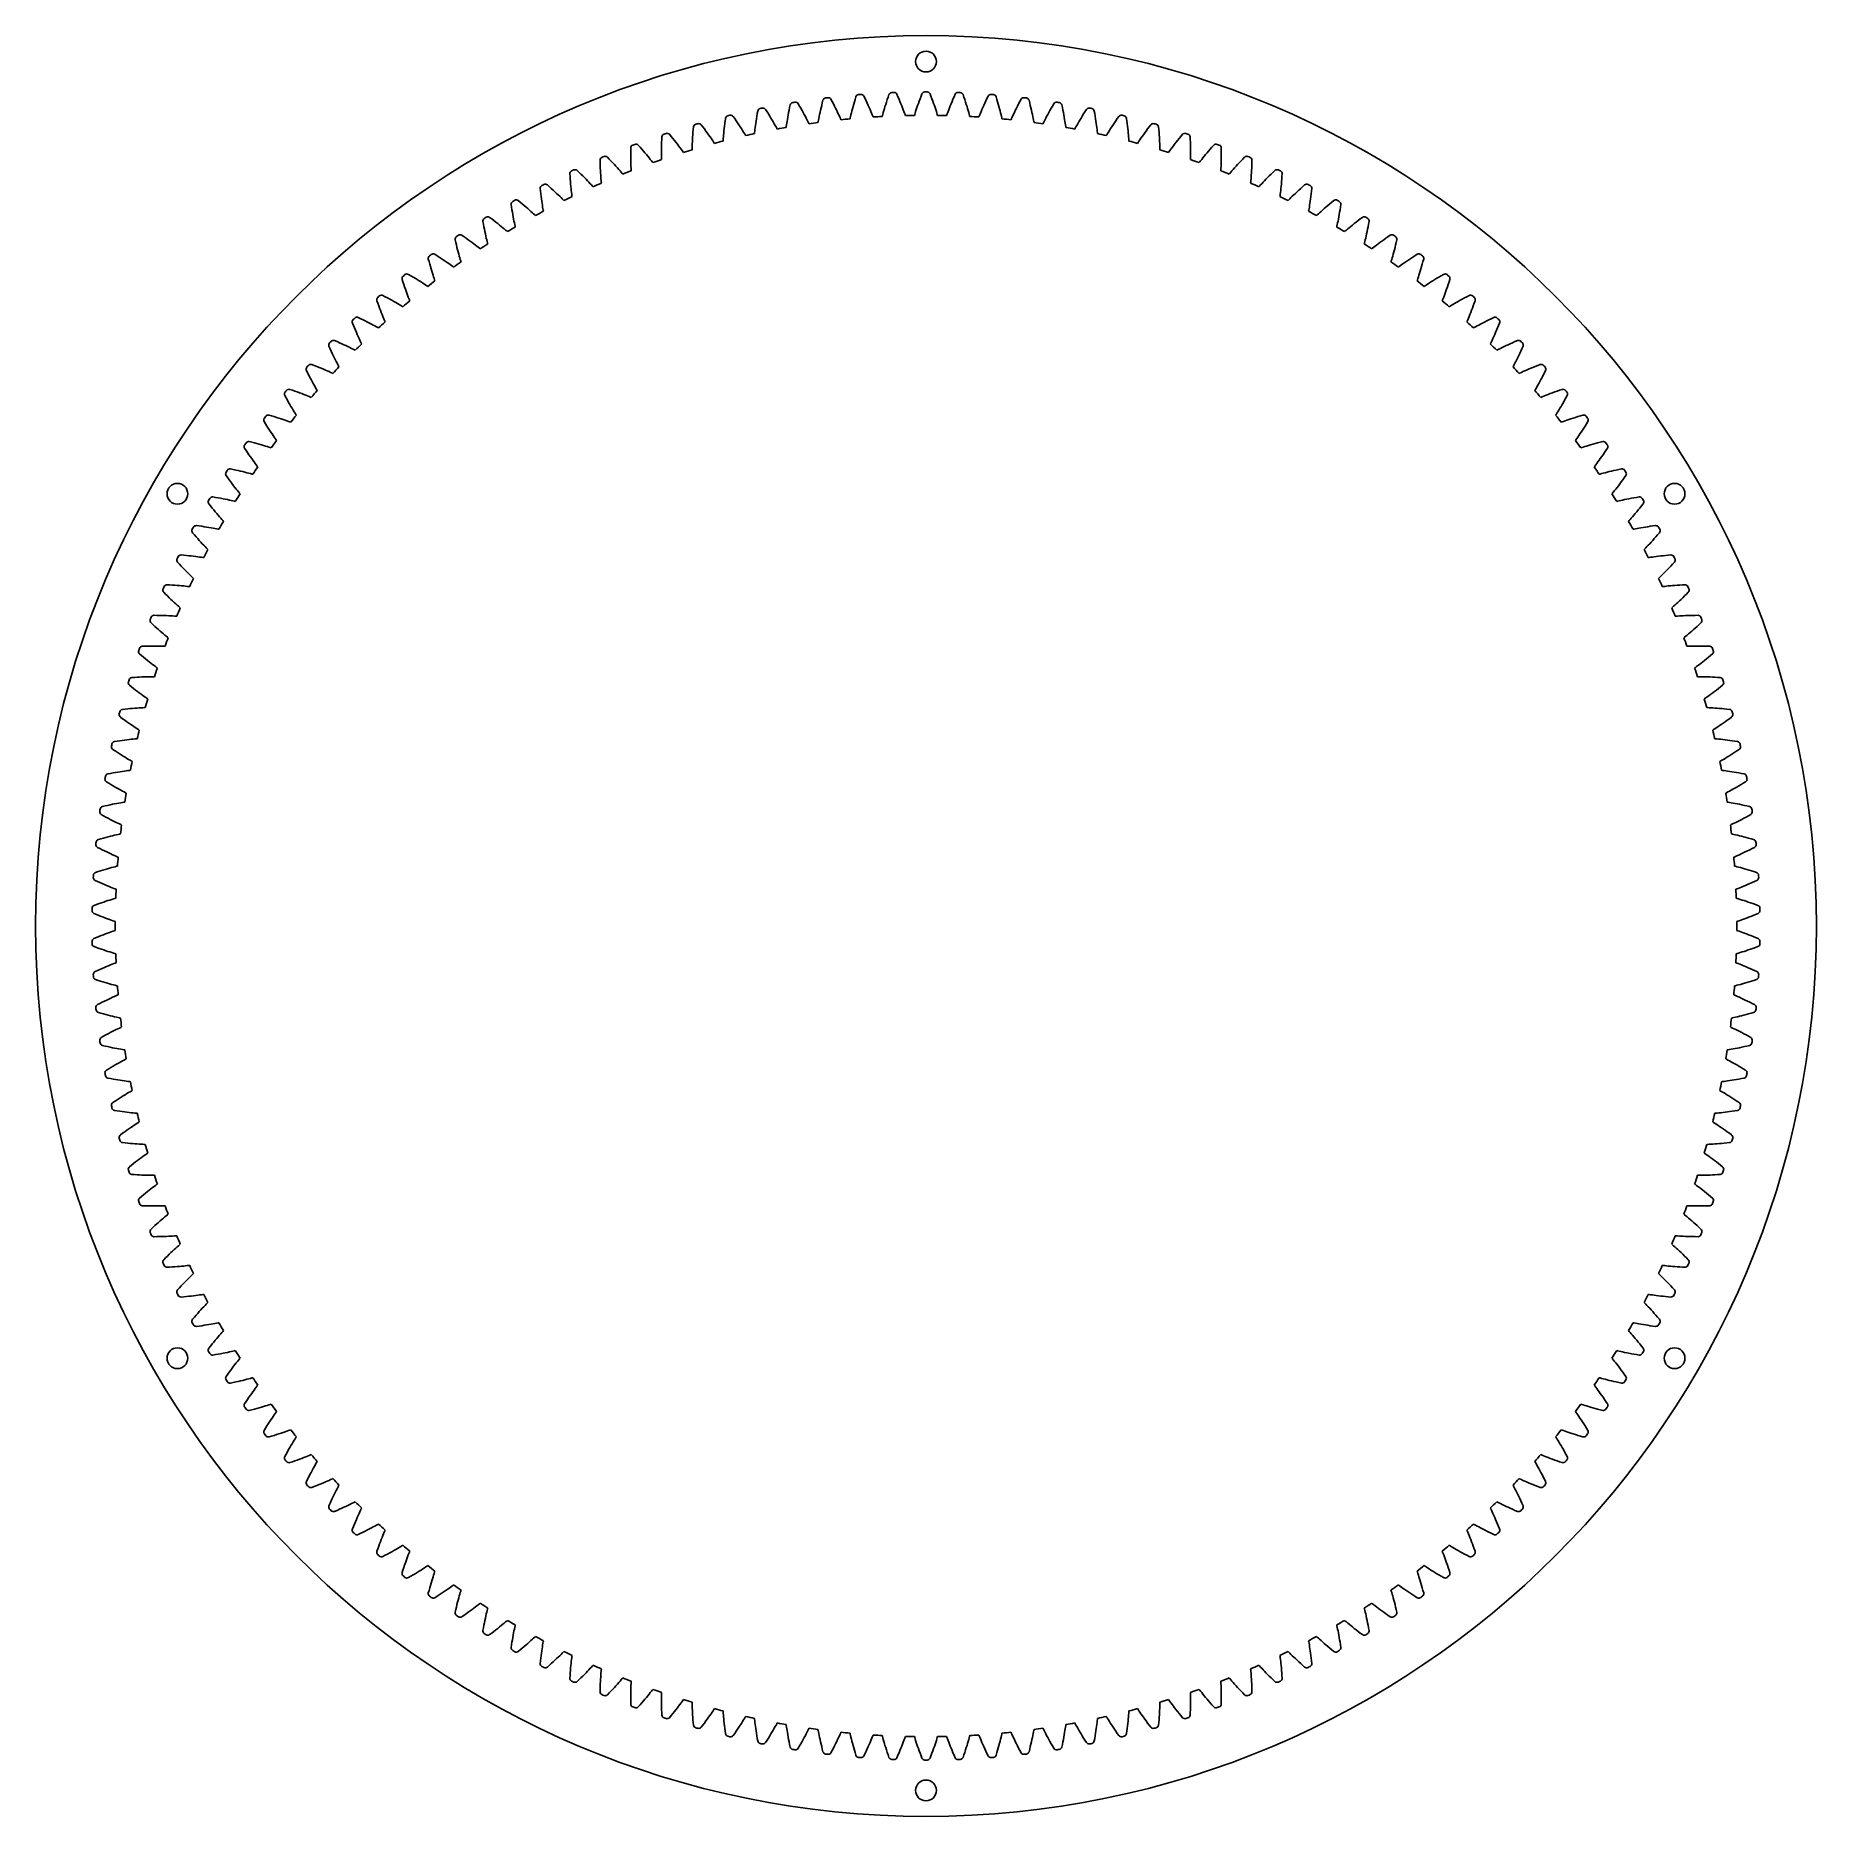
# Model space of a CAD drawing. Header units: millimetres. Extents: x -171 to 171, y -171 to 171.
import ezdxf

# ---------------------------------------------------------------- set-up
doc = ezdxf.new("R2010")
doc.units = ezdxf.units.MM

msp = doc.modelspace()

# ---------------------------------------------------------------- linework, layer by layer
at = {"layer": 'fixed_ring'}
for p, q in [((-26.124348, 157.982036), (-26.233782, 157.4763)), ((-24.340678, 157.779998), (-24.602813, 158.226126)), ((-24.089432, 157.346373), (-24.340678, 157.779998)), ((-20.074752, 157.90879), (-20.188788, 157.439137)), ((-19.952333, 158.394762), (-20.074752, 157.90879)), ((-19.822879, 158.895748), (-19.952333, 158.394762)), ((-18.048651, 158.622957), (-18.292842, 159.079154)), ((-17.814843, 158.179686), (-18.048651, 158.622957)), ((-17.593038, 157.75029), (-17.814843, 158.179686)), ((-17.383498, 157.336102), (-17.593038, 157.75029)), ((-14.037193, 157.669883), (-14.151737, 157.241479)), ((-13.913595, 158.117301), (-14.037193, 157.669883)), ((-13.780978, 158.582049), (-13.913595, 158.117301)), ((-13.639335, 159.06277), (-13.780978, 158.582049)), ((-13.490066, 159.558213), (-13.639335, 159.06277)), ((-11.728086, 159.215101), (-11.953947, 159.680645)), ((-11.512086, 158.762885), (-11.728086, 159.215101)), ((-11.307528, 158.32501), (-11.512086, 158.762885)), ((-11.11462, 157.902819), (-11.307528, 158.32501)), ((-10.933664, 157.497966), (-11.11462, 157.902819)), ((-7.889175, 157.679787), (-8.010664, 157.277055)), ((-7.75769, 158.103299), (-7.889175, 157.679787)), ((-7.616402, 158.545449), (-7.75769, 158.103299)), ((-7.465413, 159.004558), (-7.616402, 158.545449)), ((-7.30477, 159.479267), (-7.465413, 159.004558)), ((-7.135922, 159.968384), (-7.30477, 159.479267)), ((-5.388976, 159.555493), (-5.59615, 160.029648)), ((-5.191125, 159.095047), (-5.388976, 159.555493)), ((-5.004137, 158.649385), (-5.191125, 159.095047)), ((-4.828167, 158.219859), (-5.004137, 158.649385)), ((-4.663449, 157.808132), (-4.828167, 158.219859)), ((-4.510347, 157.416325), (-4.663449, 157.808132)), ((-1.614139, 157.868771), (-1.751543, 157.471187)), ((-1.465921, 158.286721), (-1.614139, 157.868771)), ((-1.307166, 158.722904), (-1.465921, 158.286721)), ((-1.138044, 159.175647), (-1.307166, 158.722904)), ((-0.958655, 159.643594), (-1.138044, 159.175647)), ((-0.770495, 160.125612), (-0.958655, 159.643594)), ((0.958655, 159.643594), (0.770495, 160.125612)), ((1.138044, 159.175647), (0.958655, 159.643594)), ((1.307166, 158.722904), (1.138044, 159.175647)), ((1.465921, 158.286721), (1.307166, 158.722904)), ((1.614139, 157.868771), (1.465921, 158.286721)), ((1.751543, 157.471187), (1.614139, 157.868771)), ((4.663449, 157.808132), (4.510347, 157.416325)), ((4.828167, 158.219859), (4.663449, 157.808132)), ((5.004137, 158.649385), (4.828167, 158.219859)), ((5.191125, 159.095047), (5.004137, 158.649385)), ((5.388976, 159.555493), (5.191125, 159.095047)), ((5.59615, 160.029648), (5.388976, 159.555493)), ((7.30477, 159.479267), (7.135922, 159.968384)), ((7.465413, 159.004558), (7.30477, 159.479267)), ((7.616402, 158.545449), (7.465413, 159.004558)), ((7.75769, 158.103299), (7.616402, 158.545449)), ((7.889175, 157.679787), (7.75769, 158.103299)), ((8.010664, 157.277055), (7.889175, 157.679787)), ((11.11462, 157.902819), (10.933664, 157.497966)), ((11.307528, 158.32501), (11.11462, 157.902819)), ((11.512086, 158.762885), (11.307528, 158.32501)), ((11.728086, 159.215101), (11.512086, 158.762885)), ((11.953947, 159.680645), (11.728086, 159.215101)), ((13.639335, 159.06277), (13.490066, 159.558213)), ((13.780978, 158.582049), (13.639335, 159.06277)), ((13.913595, 158.117301), (13.780978, 158.582049)), ((14.037193, 157.669883), (13.913595, 158.117301)), ((14.151737, 157.241479), (14.037193, 157.669883)), ((17.593038, 157.75029), (17.383498, 157.336102)), ((17.814843, 158.179686), (17.593038, 157.75029)), ((18.048651, 158.622957), (17.814843, 158.179686)), ((18.292842, 159.079154), (18.048651, 158.622957)), ((19.952333, 158.394762), (19.822879, 158.895748)), ((20.074752, 157.90879), (19.952333, 158.394762)), ((20.188788, 157.439137), (20.074752, 157.90879)), ((24.340678, 157.779998), (24.089432, 157.346373)), ((24.602813, 158.226126), (24.340678, 157.779998)), ((26.233782, 157.4763), (26.124348, 157.982036)), ((-38.726081, 154.397126), (-38.783409, 153.917238)), ((-38.662371, 154.894213), (-38.726081, 154.397126)), ((-38.593464, 155.407045), (-38.662371, 154.894213)), ((-36.79938, 155.347359), (-37.096131, 155.77125)), ((-36.514477, 154.935066), (-36.79938, 155.347359)), ((-36.243143, 154.535121), (-36.514477, 154.935066)), ((-35.985796, 154.148816), (-36.243143, 154.535121)), ((-32.765744, 154.439504), (-32.821907, 154.022612)), ((-32.703002, 154.878496), (-32.765744, 154.439504)), ((-32.633533, 155.337444), (-32.703002, 154.878496)), ((-32.557172, 155.814673), (-32.633533, 155.337444)), ((-32.47375, 156.308835), (-32.557172, 155.814673)), ((-32.38451, 156.818522), (-32.47375, 156.308835)), ((-30.594217, 156.687556), (-30.873881, 157.12291)), ((-30.32593, 156.264262), (-30.594217, 156.687556)), ((-30.070711, 155.853846), (-30.32593, 156.264262)), ((-29.828926, 155.457615), (-30.070711, 155.853846)), ((-29.601071, 155.077177), (-29.828926, 155.457615)), ((-29.38784, 154.714568), (-29.601071, 155.077177)), ((-29.190236, 154.372481), (-29.38784, 154.714568)), ((-29.0098, 154.054707), (-29.190236, 154.372481)), ((-26.795485, 154.455247), (-26.845238, 154.129606)), ((-26.737801, 154.816093), (-26.795485, 154.455247)), ((-26.672556, 155.205726), (-26.737801, 154.816093)), ((-26.599863, 155.620056), (-26.672556, 155.205726)), ((-26.519718, 156.056206), (-26.599863, 155.620056)), ((-26.432058, 156.512029), (-26.519718, 156.056206)), ((-26.336784, 156.985845), (-26.432058, 156.512029)), ((-26.233782, 157.4763), (-26.336784, 156.985845)), ((-23.850731, 156.926134), (-24.089432, 157.346373)), ((-23.62489, 156.520604), (-23.850731, 156.926134)), ((-23.41234, 156.131408), (-23.62489, 156.520604)), ((-23.213694, 155.760608), (-23.41234, 156.131408)), ((-23.029847, 155.410935), (-23.213694, 155.760608)), ((-22.862186, 155.08624), (-23.029847, 155.410935)), ((-22.71307, 154.792502), (-22.862186, 155.08624)), ((-22.587262, 154.540833), (-22.71307, 154.792502)), ((-22.502189, 154.368557), (-22.587262, 154.540833)), ((-20.748168, 154.798472), (-20.782626, 154.609451)), ((-20.696359, 155.075024), (-20.748168, 154.798472)), ((-20.633698, 155.398429), (-20.696359, 155.075024)), ((-20.561714, 155.756697), (-20.633698, 155.398429)), ((-20.481029, 156.143428), (-20.561714, 155.756697)), ((-20.391921, 156.55454), (-20.481029, 156.143428)), ((-20.294501, 156.987159), (-20.391921, 156.55454)), ((-20.188788, 157.439137), (-20.294501, 156.987159)), ((-17.18659, 156.938764), (-17.383498, 157.336102)), ((-17.002842, 156.560359), (-17.18659, 156.938764)), ((-16.833042, 156.203653), (-17.002842, 156.560359)), ((-16.678423, 155.872549), (-16.833042, 156.203653)), ((-16.541102, 155.573115), (-16.678423, 155.872549)), ((-16.425399, 155.316643), (-16.541102, 155.573115)), ((-16.347243, 155.141122), (-16.425399, 155.316643)), ((-14.577517, 155.500963), (-14.619463, 155.313461)), ((-14.514753, 155.775236), (-14.577517, 155.500963)), ((-14.439285, 156.095895), (-14.514753, 155.775236)), ((-14.353114, 156.451017), (-14.439285, 156.095895)), ((-14.257119, 156.834235), (-14.353114, 156.451017)), ((-14.151737, 157.241479), (-14.257119, 156.834235)), ((-10.765106, 157.112556), (-10.933664, 157.497966)), ((-10.609621, 156.749381), (-10.765106, 157.112556)), ((-10.468287, 156.412392), (-10.609621, 156.749381)), ((-10.34298, 156.107736), (-10.468287, 156.412392)), ((-10.237565, 155.846866), (-10.34298, 156.107736)), ((-10.166448, 155.668376), (-10.237565, 155.846866)), ((-8.383815, 155.957575), (-8.433183, 155.771889)), ((-8.310197, 156.229136), (-8.383815, 155.957575)), ((-8.222041, 156.54654), (-8.310197, 156.229136)), ((-8.121819, 156.897956), (-8.222041, 156.54654)), ((-8.010664, 157.277055), (-8.121819, 156.897956)), ((-4.369424, 157.047257), (-4.510347, 157.416325)), ((-4.241599, 156.704914), (-4.369424, 157.047257)), ((-4.128503, 156.395517), (-4.241599, 156.704914)), ((-4.033543, 156.130663), (-4.128503, 156.395517)), ((-3.969579, 155.949487), (-4.033543, 156.130663)), ((-2.176857, 156.167585), (-2.233568, 155.984009)), ((-2.092501, 156.436005), (-2.176857, 156.167585)), ((-1.991795, 156.749654), (-2.092501, 156.436005)), ((-1.877682, 157.096808), (-1.991795, 156.749654)), ((-1.751543, 157.471187), (-1.877682, 157.096808)), ((1.877682, 157.096808), (1.751543, 157.471187)), ((1.991795, 156.749654), (1.877682, 157.096808)), ((2.092501, 156.436005), (1.991795, 156.749654)), ((2.176857, 156.167585), (2.092501, 156.436005)), ((2.233568, 155.984009), (2.176857, 156.167585)), ((4.033543, 156.130663), (3.969579, 155.949487)), ((4.128503, 156.395517), (4.033543, 156.130663)), ((4.241599, 156.704914), (4.128503, 156.395517)), ((4.369424, 157.047257), (4.241599, 156.704914)), ((4.510347, 157.416325), (4.369424, 157.047257)), ((8.121819, 156.897956), (8.010664, 157.277055)), ((8.222041, 156.54654), (8.121819, 156.897956)), ((8.310197, 156.229136), (8.222041, 156.54654)), ((8.383815, 155.957575), (8.310197, 156.229136)), ((8.433183, 155.771889), (8.383815, 155.957575)), ((10.237565, 155.846866), (10.166448, 155.668376)), ((10.34298, 156.107736), (10.237565, 155.846866)), ((10.468287, 156.412392), (10.34298, 156.107736)), ((10.609621, 156.749381), (10.468287, 156.412392)), ((10.765106, 157.112556), (10.609621, 156.749381)), ((10.933664, 157.497966), (10.765106, 157.112556)), ((14.257119, 156.834235), (14.151737, 157.241479)), ((14.353114, 156.451017), (14.257119, 156.834235)), ((14.439285, 156.095895), (14.353114, 156.451017)), ((14.514753, 155.775236), (14.439285, 156.095895)), ((14.577517, 155.500963), (14.514753, 155.775236)), ((14.619463, 155.313461), (14.577517, 155.500963)), ((16.425399, 155.316643), (16.347243, 155.141122)), ((16.541102, 155.573115), (16.425399, 155.316643)), ((16.678423, 155.872549), (16.541102, 155.573115)), ((16.833042, 156.203653), (16.678423, 155.872549)), ((17.002842, 156.560359), (16.833042, 156.203653)), ((17.18659, 156.938764), (17.002842, 156.560359)), ((17.383498, 157.336102), (17.18659, 156.938764)), ((20.294501, 156.987159), (20.188788, 157.439137)), ((20.391921, 156.55454), (20.294501, 156.987159)), ((20.481029, 156.143428), (20.391921, 156.55454)), ((20.561714, 155.756697), (20.481029, 156.143428)), ((20.633698, 155.398429), (20.561714, 155.756697)), ((20.696359, 155.075024), (20.633698, 155.398429)), ((20.748168, 154.798472), (20.696359, 155.075024)), ((20.782626, 154.609451), (20.748168, 154.798472)), ((22.587262, 154.540833), (22.502189, 154.368557)), ((22.71307, 154.792502), (22.587262, 154.540833)), ((22.862186, 155.08624), (22.71307, 154.792502)), ((23.029847, 155.410935), (22.862186, 155.08624)), ((23.213694, 155.760608), (23.029847, 155.410935)), ((23.41234, 156.131408), (23.213694, 155.760608)), ((23.62489, 156.520604), (23.41234, 156.131408)), ((23.850731, 156.926134), (23.62489, 156.520604)), ((24.089432, 157.346373), (23.850731, 156.926134)), ((26.336784, 156.985845), (26.233782, 157.4763)), ((26.432058, 156.512029), (26.336784, 156.985845)), ((26.519718, 156.056206), (26.432058, 156.512029)), ((26.599863, 155.620056), (26.519718, 156.056206)), ((26.672556, 155.205726), (26.599863, 155.620056)), ((26.737801, 154.816093), (26.672556, 155.205726)), ((26.795485, 154.455247), (26.737801, 154.816093)), ((26.845238, 154.129606), (26.795485, 154.455247)), ((29.190236, 154.372481), (29.0098, 154.054707)), ((29.38784, 154.714568), (29.190236, 154.372481)), ((29.601071, 155.077177), (29.38784, 154.714568)), ((29.828926, 155.457615), (29.601071, 155.077177)), ((30.070711, 155.853846), (29.828926, 155.457615)), ((30.32593, 156.264262), (30.070711, 155.853846)), ((30.594217, 156.687556), (30.32593, 156.264262)), ((30.873881, 157.12291), (30.594217, 156.687556)), ((32.47375, 156.308835), (32.38451, 156.818522)), ((32.557172, 155.814673), (32.47375, 156.308835)), ((32.633533, 155.337444), (32.557172, 155.814673)), ((32.703002, 154.878496), (32.633533, 155.337444)), ((32.765744, 154.439504), (32.703002, 154.878496)), ((32.821907, 154.022612), (32.765744, 154.439504)), ((36.243143, 154.535121), (35.985796, 154.148816)), ((36.514477, 154.935066), (36.243143, 154.535121)), ((36.79938, 155.347359), (36.514477, 154.935066)), ((37.096131, 155.77125), (36.79938, 155.347359)), ((38.662371, 154.894213), (38.593464, 155.407045)), ((38.726081, 154.397126), (38.662371, 154.894213)), ((38.783409, 153.917238), (38.726081, 154.397126)), ((-50.870539, 150.832258), (-50.889558, 150.349332)), ((-50.846524, 151.332836), (-50.870539, 150.832258)), ((-50.81858, 151.849522), (-50.846524, 151.332836)), ((-49.025425, 151.932564), (-49.354916, 152.331538)), ((-48.708666, 151.54421), (-49.025425, 151.932564)), ((-48.406413, 151.167087), (-48.708666, 151.54421)), ((-48.119188, 150.802449), (-48.406413, 151.167087)), ((-47.847674, 150.451834), (-48.119188, 150.802449)), ((-44.955274, 150.928016), (-44.973682, 150.533387)), ((-44.93241, 151.348052), (-44.955274, 150.928016)), ((-44.904745, 151.790641), (-44.93241, 151.348052)), ((-44.871959, 152.253657), (-44.904745, 151.790641)), ((-44.833756, 152.735445), (-44.871959, 152.253657)), ((-44.789859, 153.234672), (-44.833756, 152.735445)), ((-44.741395, 153.749839), (-44.789859, 153.234672)), ((-42.946356, 153.761526), (-43.259725, 154.173284)), ((-42.645287, 153.360886), (-42.946356, 153.761526)), ((-42.358267, 152.972044), (-42.645287, 153.360886)), ((-42.085765, 152.596276), (-42.358267, 152.972044)), ((-41.828405, 152.235143), (-42.085765, 152.596276)), ((-41.587039, 151.890622), (-41.828405, 152.235143)), ((-41.362881, 151.565315), (-41.587039, 151.890622)), ((-41.157767, 151.262882), (-41.362881, 151.565315)), ((-40.974751, 150.98898), (-41.157767, 151.262882)), ((-40.819884, 150.754073), (-40.974751, 150.98898)), ((-39.024526, 151.228767), (-39.036242, 151.036988)), ((-39.005999, 151.509519), (-39.024526, 151.228767)), ((-38.982275, 151.838083), (-39.005999, 151.509519)), ((-38.953443, 152.202372), (-38.982275, 151.838083)), ((-38.91936, 152.595957), (-38.953443, 152.202372)), ((-38.879815, 153.014752), (-38.91936, 152.595957)), ((-38.834577, 153.455891), (-38.879815, 153.014752)), ((-38.783409, 153.917238), (-38.834577, 153.455891)), ((-35.742997, 153.777738), (-35.985796, 154.148816)), ((-35.515518, 153.423892), (-35.742997, 153.777738)), ((-35.30447, 153.089931), (-35.515518, 153.423892)), ((-35.111543, 152.779583), (-35.30447, 153.089931)), ((-34.93956, 152.498621), (-35.111543, 152.779583)), ((-34.794155, 152.257743), (-34.93956, 152.498621)), ((-34.695664, 152.092771), (-34.794155, 152.257743)), ((-32.981344, 152.660684), (-33.000676, 152.469523)), ((-32.951671, 152.940478), (-32.981344, 152.660684)), ((-32.914903, 153.267839), (-32.951671, 152.940478)), ((-32.871611, 153.630693), (-32.914903, 153.267839)), ((-32.821907, 154.022612), (-32.871611, 153.630693)), ((-28.849123, 153.76713), (-29.0098, 154.054707)), ((-28.713409, 153.520662), (-28.849123, 153.76713)), ((-28.621555, 153.351904), (-28.713409, 153.520662)), ((-26.886012, 153.851213), (-26.912929, 153.660972)), ((-26.845238, 154.129606), (-26.886012, 153.851213)), ((26.886012, 153.851213), (26.845238, 154.129606)), ((26.912929, 153.660972), (26.886012, 153.851213)), ((28.713409, 153.520662), (28.621555, 153.351904)), ((28.849123, 153.76713), (28.713409, 153.520662)), ((29.0098, 154.054707), (28.849123, 153.76713)), ((32.871611, 153.630693), (32.821907, 154.022612)), ((32.914903, 153.267839), (32.871611, 153.630693)), ((32.951671, 152.940478), (32.914903, 153.267839)), ((32.981344, 152.660684), (32.951671, 152.940478)), ((33.000676, 152.469523), (32.981344, 152.660684)), ((34.794155, 152.257743), (34.695664, 152.092771)), ((34.93956, 152.498621), (34.794155, 152.257743)), ((35.111543, 152.779583), (34.93956, 152.498621)), ((35.30447, 153.089931), (35.111543, 152.779583)), ((35.515518, 153.423892), (35.30447, 153.089931)), ((35.742997, 153.777738), (35.515518, 153.423892)), ((35.985796, 154.148816), (35.742997, 153.777738)), ((38.834577, 153.455891), (38.783409, 153.917238)), ((38.879815, 153.014752), (38.834577, 153.455891)), ((38.91936, 152.595957), (38.879815, 153.014752)), ((38.953443, 152.202372), (38.91936, 152.595957)), ((38.982275, 151.838083), (38.953443, 152.202372)), ((39.005999, 151.509519), (38.982275, 151.838083)), ((39.024526, 151.228767), (39.005999, 151.509519)), ((39.036242, 151.036988), (39.024526, 151.228767)), ((40.974751, 150.98898), (40.819884, 150.754073)), ((41.157767, 151.262882), (40.974751, 150.98898)), ((41.362881, 151.565315), (41.157767, 151.262882)), ((41.587039, 151.890622), (41.362881, 151.565315)), ((41.828405, 152.235143), (41.587039, 151.890622)), ((42.085765, 152.596276), (41.828405, 152.235143)), ((42.358267, 152.972044), (42.085765, 152.596276)), ((42.645287, 153.360886), (42.358267, 152.972044)), ((42.946356, 153.761526), (42.645287, 153.360886)), ((43.259725, 154.173284), (42.946356, 153.761526)), ((44.789859, 153.234672), (44.741395, 153.749839)), ((44.833756, 152.735445), (44.789859, 153.234672)), ((44.871959, 152.253657), (44.833756, 152.735445)), ((44.904745, 151.790641), (44.871959, 152.253657)), ((44.93241, 151.348052), (44.904745, 151.790641)), ((44.955274, 150.928016), (44.93241, 151.348052)), ((44.973682, 150.533387), (44.955274, 150.928016)), ((48.119188, 150.802449), (47.847674, 150.451834)), ((48.406413, 151.167087), (48.119188, 150.802449)), ((48.708666, 151.54421), (48.406413, 151.167087)), ((49.025425, 151.932564), (48.708666, 151.54421)), ((49.354916, 152.331538), (49.025425, 151.932564)), ((50.846524, 151.332836), (50.81858, 151.849522)), ((50.870539, 150.832258), (50.846524, 151.332836)), ((50.889558, 150.349332), (50.870539, 150.832258)), ((-60.941515, 147.557202), (-61.301664, 147.928737)), ((-60.594902, 147.195243), (-60.941515, 147.557202)), ((-56.822791, 149.191711), (-56.826886, 148.690574)), ((-56.826886, 148.690574), (-56.82669, 148.207274)), ((-56.82669, 148.207274), (-56.822586, 147.743117)), ((-56.81541, 149.709099), (-56.822791, 149.191711)), ((-56.822586, 147.743117), (-56.815, 147.299729)), ((-55.026975, 149.863366), (-55.372067, 150.248925)), ((-54.695026, 149.487912), (-55.026975, 149.863366)), ((-54.37802, 149.123103), (-54.695026, 149.487912)), ((-54.076525, 148.770173), (-54.37802, 149.123103)), ((-53.791286, 148.43063), (-54.076525, 148.770173)), ((-53.523311, 148.106374), (-53.791286, 148.43063)), ((-53.274016, 147.799905), (-53.523311, 148.106374)), ((-53.045522, 147.514724), (-53.274016, 147.799905)), ((-52.841323, 147.256229), (-53.045522, 147.514724)), ((-50.920104, 149.021427), (-50.922809, 148.626378)), ((-50.922809, 148.626378), (-50.922607, 148.26095)), ((-50.922607, 148.26095), (-50.920152, 147.93154)), ((-50.920152, 147.93154), (-50.916314, 147.650203)), ((-50.913958, 149.44204), (-50.920104, 149.021427)), ((-50.916314, 147.650203), (-50.912756, 147.4581)), ((-50.90391, 149.885379), (-50.913958, 149.44204)), ((-50.889558, 150.349332), (-50.90391, 149.885379)), ((-47.592802, 150.117181), (-47.847674, 150.451834)), ((-47.355888, 149.801043), (-47.592802, 150.117181)), ((-47.138913, 149.507004), (-47.355888, 149.801043)), ((-46.945152, 149.240595), (-47.138913, 149.507004)), ((-46.781068, 149.01203), (-46.945152, 149.240595)), ((-46.669781, 148.855405), (-46.781068, 149.01203)), ((-45.006002, 149.557725), (-45.010085, 149.365633)), ((-44.998651, 149.838993), (-45.006002, 149.557725)), ((-44.988009, 150.16824), (-44.998651, 149.838993)), ((-44.973682, 150.533387), (-44.988009, 150.16824)), ((-40.714912, 150.593147), (-40.819884, 150.754073)), ((40.819884, 150.754073), (40.714912, 150.593147)), ((44.988009, 150.16824), (44.973682, 150.533387)), ((44.998651, 149.838993), (44.988009, 150.16824)), ((45.006002, 149.557725), (44.998651, 149.838993)), ((45.010085, 149.365633), (45.006002, 149.557725)), ((46.781068, 149.01203), (46.669781, 148.855405)), ((46.945152, 149.240595), (46.781068, 149.01203)), ((47.138913, 149.507004), (46.945152, 149.240595)), ((47.355888, 149.801043), (47.138913, 149.507004)), ((47.592802, 150.117181), (47.355888, 149.801043)), ((47.847674, 150.451834), (47.592802, 150.117181)), ((50.90391, 149.885379), (50.889558, 150.349332)), ((50.913958, 149.44204), (50.90391, 149.885379)), ((50.912756, 147.4581), (50.916314, 147.650203)), ((50.920104, 149.021427), (50.913958, 149.44204)), ((50.916314, 147.650203), (50.920152, 147.93154)), ((50.922809, 148.626378), (50.920104, 149.021427)), ((50.920152, 147.93154), (50.922607, 148.26095)), ((50.922607, 148.26095), (50.922809, 148.626378)), ((53.045522, 147.514724), (52.841323, 147.256229)), ((53.274016, 147.799905), (53.045522, 147.514724)), ((53.523311, 148.106374), (53.274016, 147.799905)), ((53.791286, 148.43063), (53.523311, 148.106374)), ((54.076525, 148.770173), (53.791286, 148.43063)), ((54.37802, 149.123103), (54.076525, 148.770173)), ((54.695026, 149.487912), (54.37802, 149.123103)), ((55.026975, 149.863366), (54.695026, 149.487912)), ((55.372067, 150.248925), (55.026975, 149.863366)), ((56.815, 147.299729), (56.822586, 147.743117)), ((56.822791, 149.191711), (56.81541, 149.709099)), ((56.822586, 147.743117), (56.82669, 148.207274)), ((56.826886, 148.690574), (56.822791, 149.191711)), ((56.82669, 148.207274), (56.826886, 148.690574)), ((60.941515, 147.557202), (60.594902, 147.195243)), ((61.301664, 147.928737), (60.941515, 147.557202)), ((-68.530221, 144.721851), (-68.496471, 144.205512)), ((-68.496471, 144.205512), (-68.460738, 143.705634)), ((-66.759695, 145.017721), (-67.13433, 145.374644)), ((-66.398966, 144.669828), (-66.759695, 145.017721)), ((-66.053977, 144.331358), (-66.398966, 144.669828)), ((-65.725395, 144.003498), (-66.053977, 144.331358)), ((-65.414082, 143.68769), (-65.725395, 144.003498)), ((-62.722404, 147.331956), (-62.709209, 146.814684)), ((-62.709209, 146.814684), (-62.693377, 146.31378)), ((-62.693377, 146.31378), (-62.673968, 145.83087)), ((-62.673968, 145.83087), (-62.651413, 145.367243)), ((-62.651413, 145.367243), (-62.626206, 144.924507)), ((-62.626206, 144.924507), (-62.598915, 144.504736)), ((-62.598915, 144.504736), (-62.570224, 144.11072)), ((-62.570224, 144.11072), (-62.54099, 143.746464)), ((-60.263643, 146.843325), (-60.594902, 147.195243)), ((-59.948355, 146.502661), (-60.263643, 146.843325)), ((-59.649843, 146.174726), (-59.948355, 146.502661)), ((-59.369189, 145.86138), (-59.649843, 146.174726)), ((-59.107906, 145.565065), (-59.369189, 145.86138)), ((-58.868255, 145.289194), (-59.107906, 145.565065)), ((-58.653941, 145.039021), (-58.868255, 145.289194)), ((-58.472216, 144.824216), (-58.653941, 145.039021)), ((-58.348837, 144.676927), (-58.472216, 144.824216)), ((-56.815, 147.299729), (-56.804419, 146.879204)), ((-56.804419, 146.879204), (-56.791416, 146.48436)), ((-56.791416, 146.48436), (-56.776686, 146.119229)), ((-56.776686, 146.119229), (-56.761136, 145.790177)), ((-56.761136, 145.790177), (-56.746117, 145.509215)), ((-56.746117, 145.509215), (-56.734925, 145.317405)), ((-52.668282, 147.034369), (-52.841323, 147.256229)), ((-52.550856, 146.882291), (-52.668282, 147.034369)), ((52.668282, 147.034369), (52.550856, 146.882291)), ((52.841323, 147.256229), (52.668282, 147.034369)), ((56.734925, 145.317405), (56.746117, 145.509215)), ((56.746117, 145.509215), (56.761136, 145.790177)), ((56.761136, 145.790177), (56.776686, 146.119229)), ((56.776686, 146.119229), (56.791416, 146.48436)), ((56.791416, 146.48436), (56.804419, 146.879204)), ((56.804419, 146.879204), (56.815, 147.299729)), ((58.472216, 144.824216), (58.348837, 144.676927)), ((58.653941, 145.039021), (58.472216, 144.824216)), ((58.868255, 145.289194), (58.653941, 145.039021)), ((59.107906, 145.565065), (58.868255, 145.289194)), ((59.369189, 145.86138), (59.107906, 145.565065)), ((59.649843, 146.174726), (59.369189, 145.86138)), ((59.948355, 146.502661), (59.649843, 146.174726)), ((60.263643, 146.843325), (59.948355, 146.502661)), ((60.594902, 147.195243), (60.263643, 146.843325)), ((62.54099, 143.746464), (62.570224, 144.11072)), ((62.570224, 144.11072), (62.598915, 144.504736)), ((62.598915, 144.504736), (62.626206, 144.924507)), ((62.626206, 144.924507), (62.651413, 145.367243)), ((62.651413, 145.367243), (62.673968, 145.83087)), ((62.673968, 145.83087), (62.693377, 146.31378)), ((62.693377, 146.31378), (62.709209, 146.814684)), ((62.709209, 146.814684), (62.722404, 147.331956)), ((65.725395, 144.003498), (65.414082, 143.68769)), ((66.053977, 144.331358), (65.725395, 144.003498)), ((66.398966, 144.669828), (66.053977, 144.331358)), ((66.759695, 145.017721), (66.398966, 144.669828)), ((67.13433, 145.374644), (66.759695, 145.017721)), ((68.460738, 143.705634), (68.496471, 144.205512)), ((68.496471, 144.205512), (68.530221, 144.721851)), ((-74.229677, 141.882911), (-74.175427, 141.368322)), ((-74.175427, 141.368322), (-74.119848, 140.870259)), ((-74.119848, 140.870259), (-74.062132, 140.390418)), ((-72.472314, 142.248937), (-72.860842, 142.590683)), ((-72.098039, 141.91566), (-72.472314, 142.248937)), ((-71.739867, 141.591173), (-72.098039, 141.91566)), ((-71.39851, 141.276636), (-71.739867, 141.591173)), ((-71.074887, 140.973454), (-71.39851, 141.276636)), ((-70.770224, 140.683397), (-71.074887, 140.973454)), ((-70.486225, 140.408777), (-70.770224, 140.683397)), ((-68.460738, 143.705634), (-68.422145, 143.223877)), ((-68.422145, 143.223877), (-68.381176, 142.761513)), ((-68.381176, 142.761513), (-68.338386, 142.32013)), ((-68.338386, 142.32013), (-68.294429, 141.901775)), ((-68.294429, 141.901775), (-68.250096, 141.509212)), ((-68.250096, 141.509212), (-68.206403, 141.146406)), ((-68.206403, 141.146406), (-68.164759, 140.819629)), ((-68.164759, 140.819629), (-68.127465, 140.540749)), ((-68.127465, 140.540749), (-68.101069, 140.350434)), ((-65.121191, 143.38575), (-65.414082, 143.68769)), ((-64.848335, 143.100056), (-65.121191, 143.38575)), ((-64.597906, 142.833931), (-64.848335, 143.100056)), ((-64.373815, 142.592476), (-64.597906, 142.833931)), ((-64.183694, 142.385066), (-64.373815, 142.592476)), ((-64.054557, 142.242799), (-64.183694, 142.385066)), ((-62.54099, 143.746464), (-62.51237, 143.41829)), ((-62.51237, 143.41829), (-62.486192, 143.138147)), ((-62.486192, 143.138147), (-62.467384, 142.946934)), ((62.467384, 142.946934), (62.486192, 143.138147)), ((62.486192, 143.138147), (62.51237, 143.41829)), ((62.51237, 143.41829), (62.54099, 143.746464)), ((64.183694, 142.385066), (64.054557, 142.242799)), ((64.373815, 142.592476), (64.183694, 142.385066)), ((64.597906, 142.833931), (64.373815, 142.592476)), ((64.848335, 143.100056), (64.597906, 142.833931)), ((65.121191, 143.38575), (64.848335, 143.100056)), ((65.414082, 143.68769), (65.121191, 143.38575)), ((68.101069, 140.350434), (68.127465, 140.540749)), ((68.127465, 140.540749), (68.164759, 140.819629)), ((68.164759, 140.819629), (68.206403, 141.146406)), ((68.206403, 141.146406), (68.250096, 141.509212)), ((68.250096, 141.509212), (68.294429, 141.901775)), ((68.294429, 141.901775), (68.338386, 142.32013)), ((68.338386, 142.32013), (68.381176, 142.761513)), ((68.381176, 142.761513), (68.422145, 143.223877)), ((68.422145, 143.223877), (68.460738, 143.705634)), ((70.770224, 140.683397), (70.486225, 140.408777)), ((71.074887, 140.973454), (70.770224, 140.683397)), ((71.39851, 141.276636), (71.074887, 140.973454)), ((71.739867, 141.591173), (71.39851, 141.276636)), ((72.098039, 141.91566), (71.739867, 141.591173)), ((72.472314, 142.248937), (72.098039, 141.91566)), ((72.860842, 142.590683), (72.472314, 142.248937)), ((74.062132, 140.390418), (74.119848, 140.870259)), ((74.119848, 140.870259), (74.175427, 141.368322)), ((74.175427, 141.368322), (74.229677, 141.882911)), ((-79.811761, 138.819624), (-79.737095, 138.307599)), ((-79.737095, 138.307599), (-79.661759, 137.81214)), ((-79.661759, 137.81214), (-79.585012, 137.334973)), ((-79.585012, 137.334973), (-79.507438, 136.877325)), ((-78.070339, 139.255228), (-78.472147, 139.581257)), ((-77.68311, 138.937094), (-78.070339, 139.255228)), ((-77.312321, 138.627104), (-77.68311, 138.937094)), ((-76.958729, 138.326386), (-77.312321, 138.627104)), ((-76.623308, 138.03631), (-76.958729, 138.326386)), ((-76.307354, 137.758595), (-76.623308, 138.03631)), ((-76.012662, 137.495483), (-76.307354, 137.758595)), ((-75.741881, 137.250095), (-76.012662, 137.495483)), ((-75.499315, 137.027208), (-75.741881, 137.250095)), ((-74.062132, 140.390418), (-74.002814, 139.930049)), ((-74.002814, 139.930049), (-73.94251, 139.490715)), ((-73.94251, 139.490715), (-73.881955, 139.074439)), ((-73.881955, 139.074439), (-73.82205, 138.683948)), ((-73.82205, 138.683948), (-73.763968, 138.323166)), ((-73.763968, 138.323166), (-73.709366, 137.998303)), ((-73.709366, 137.998303), (-73.661013, 137.721126)), ((-73.661013, 137.721126), (-73.627072, 137.532012)), ((-70.225414, 140.152818), (-70.486225, 140.408777)), ((-69.991901, 139.920464), (-70.225414, 140.152818)), ((-69.793684, 139.720776), (-69.991901, 139.920464)), ((-69.658993, 139.583755), (-69.793684, 139.720776)), ((69.793684, 139.720776), (69.658993, 139.583755)), ((69.991901, 139.920464), (69.793684, 139.720776)), ((70.225414, 140.152818), (69.991901, 139.920464)), ((70.486225, 140.408777), (70.225414, 140.152818)), ((73.627072, 137.532012), (73.661013, 137.721126)), ((73.661013, 137.721126), (73.709366, 137.998303)), ((73.709366, 137.998303), (73.763968, 138.323166)), ((73.763968, 138.323166), (73.82205, 138.683948)), ((73.82205, 138.683948), (73.881955, 139.074439)), ((73.881955, 139.074439), (73.94251, 139.490715)), ((73.94251, 139.490715), (74.002814, 139.930049)), ((74.002814, 139.930049), (74.062132, 140.390418)), ((75.741881, 137.250095), (75.499315, 137.027208)), ((76.012662, 137.495483), (75.741881, 137.250095)), ((76.307354, 137.758595), (76.012662, 137.495483)), ((76.623308, 138.03631), (76.307354, 137.758595)), ((76.958729, 138.326386), (76.623308, 138.03631)), ((77.312321, 138.627104), (76.958729, 138.326386)), ((77.68311, 138.937094), (77.312321, 138.627104)), ((78.070339, 139.255228), (77.68311, 138.937094)), ((78.472147, 139.581257), (78.070339, 139.255228)), ((79.507438, 136.877325), (79.585012, 137.334973)), ((79.585012, 137.334973), (79.661759, 137.81214)), ((79.661759, 137.81214), (79.737095, 138.307599)), ((79.737095, 138.307599), (79.811761, 138.819624)), ((-85.267646, 135.536836), (-85.172683, 135.028184)), ((-85.172683, 135.028184), (-85.077708, 134.536111)), ((-85.077708, 134.536111), (-84.982052, 134.062373)), ((-84.982052, 134.062373), (-84.886345, 133.608171)), ((-83.544919, 136.041328), (-83.959371, 136.351125)), ((-83.145348, 135.738841), (-83.544919, 136.041328)), ((-82.762528, 135.443837), (-83.145348, 135.738841)), ((-82.39726, 135.157414), (-82.762528, 135.443837)), ((-82.050572, 134.880903), (-82.39726, 135.157414)), ((-81.723827, 134.615968), (-82.050572, 134.880903)), ((-81.418908, 134.36478), (-81.723827, 134.615968)), ((-81.138585, 134.130352), (-81.418908, 134.36478)), ((-80.887349, 133.917284), (-81.138585, 134.130352)), ((-80.673894, 133.733976), (-80.887349, 133.917284)), ((-80.528743, 133.60809), (-80.673894, 133.733976)), ((-79.507438, 136.877325), (-79.429716, 136.440737)), ((-79.429716, 136.440737), (-79.352659, 136.027197)), ((-79.352659, 136.027197), (-79.277277, 135.639397)), ((-79.277277, 135.639397), (-79.204897, 135.281209)), ((-79.204897, 135.281209), (-79.137423, 134.958774)), ((-79.137423, 134.958774), (-79.078089, 134.683738)), ((-79.078089, 134.683738), (-79.036656, 134.496123)), ((-75.293316, 136.835558), (-75.499315, 137.027208)), ((-75.153284, 136.704001), (-75.293316, 136.835558)), ((75.293316, 136.835558), (75.153284, 136.704001)), ((75.499315, 137.027208), (75.293316, 136.835558)), ((79.036656, 134.496123), (79.078089, 134.683738)), ((79.078089, 134.683738), (79.137423, 134.958774)), ((79.137423, 134.958774), (79.204897, 135.281209)), ((79.204897, 135.281209), (79.277277, 135.639397)), ((79.277277, 135.639397), (79.352659, 136.027197)), ((79.352659, 136.027197), (79.429716, 136.440737)), ((79.429716, 136.440737), (79.507438, 136.877325)), ((80.673894, 133.733976), (80.528743, 133.60809)), ((80.887349, 133.917284), (80.673894, 133.733976)), ((81.138585, 134.130352), (80.887349, 133.917284)), ((81.418908, 134.36478), (81.138585, 134.130352)), ((81.723827, 134.615968), (81.418908, 134.36478)), ((82.050572, 134.880903), (81.723827, 134.615968)), ((82.39726, 135.157414), (82.050572, 134.880903)), ((82.762528, 135.443837), (82.39726, 135.157414)), ((83.145348, 135.738841), (82.762528, 135.443837)), ((83.544919, 136.041328), (83.145348, 135.738841)), ((83.959371, 136.351125), (83.544919, 136.041328)), ((84.886345, 133.608171), (84.982052, 134.062373)), ((84.982052, 134.062373), (85.077708, 134.536111)), ((85.077708, 134.536111), (85.172683, 135.028184)), ((85.172683, 135.028184), (85.267646, 135.536836)), ((-90.588705, 132.039735), (-90.473595, 131.535261)), ((-90.473595, 131.535261), (-90.359133, 131.047354)), ((-90.359133, 131.047354), (-90.244718, 130.577792)), ((-90.244718, 130.577792), (-90.131029, 130.127755)), ((-88.887397, 132.612318), (-89.313838, 132.905393)), ((-88.476116, 132.325956), (-88.887397, 132.612318)), ((-88.081871, 132.046405), (-88.476116, 132.325956)), ((-87.705504, 131.77473), (-88.081871, 132.046405)), ((-87.348098, 131.512221), (-87.705504, 131.77473)), ((-87.011078, 131.260485), (-87.348098, 131.512221)), ((-86.696413, 131.021619), (-87.011078, 131.260485)), ((-86.406992, 130.798521), (-86.696413, 131.021619)), ((-86.147484, 130.59561), (-86.406992, 130.798521)), ((-85.92691, 130.420932), (-86.147484, 130.59561)), ((-85.776868, 130.300917), (-85.92691, 130.420932)), ((-84.886345, 133.608171), (-84.791327, 133.175018)), ((-84.791327, 133.175018), (-84.69789, 132.764868)), ((-84.69789, 132.764868), (-84.60715, 132.380372)), ((-84.60715, 132.380372), (-84.520587, 132.025345)), ((-84.520587, 132.025345), (-84.440347, 131.705847)), ((-84.440347, 131.705847), (-84.370125, 131.433388)), ((-84.370125, 131.433388), (-84.321266, 131.247568)), ((84.321266, 131.247568), (84.370125, 131.433388)), ((84.370125, 131.433388), (84.440347, 131.705847)), ((84.440347, 131.705847), (84.520587, 132.025345)), ((84.520587, 132.025345), (84.60715, 132.380372)), ((84.60715, 132.380372), (84.69789, 132.764868)), ((84.69789, 132.764868), (84.791327, 133.175018)), ((84.791327, 133.175018), (84.886345, 133.608171)), ((85.92691, 130.420932), (85.776868, 130.300917)), ((86.147484, 130.59561), (85.92691, 130.420932)), ((86.406992, 130.798521), (86.147484, 130.59561)), ((86.696413, 131.021619), (86.406992, 130.798521)), ((87.011078, 131.260485), (86.696413, 131.021619)), ((87.348098, 131.512221), (87.011078, 131.260485)), ((87.705504, 131.77473), (87.348098, 131.512221)), ((88.081871, 132.046405), (87.705504, 131.77473)), ((88.476116, 132.325956), (88.081871, 132.046405)), ((88.887397, 132.612318), (88.476116, 132.325956)), ((89.313838, 132.905393), (88.887397, 132.612318)), ((90.131029, 130.127755), (90.244718, 130.577792)), ((90.244718, 130.577792), (90.359133, 131.047354)), ((90.359133, 131.047354), (90.473595, 131.535261)), ((90.473595, 131.535261), (90.588705, 132.039735)), ((-95.766525, 128.333853), (-95.63145, 127.834354)), ((-95.63145, 127.834354), (-95.497681, 127.351383)), ((-95.497681, 127.351383), (-95.364688, 126.886742)), ((-95.364688, 126.886742), (-95.233197, 126.44158)), ((-94.089326, 128.973621), (-94.527081, 129.249511)), ((-93.666986, 128.703836), (-94.089326, 128.973621)), ((-93.261938, 128.44018), (-93.666986, 128.703836)), ((-92.875068, 128.183683), (-93.261938, 128.44018)), ((-92.507508, 127.935591), (-92.875068, 128.183683)), ((-92.160746, 127.697453), (-92.507508, 127.935591)), ((-91.836834, 127.471285), (-92.160746, 127.697453)), ((-91.538772, 127.25987), (-91.836834, 127.471285)), ((-91.271402, 127.067437), (-91.538772, 127.25987)), ((-91.044057, 126.901667), (-91.271402, 127.067437)), ((-90.889363, 126.787711), (-91.044057, 126.901667)), ((-90.131029, 130.127755), (-90.018865, 129.698721)), ((-90.018865, 129.698721), (-89.909196, 129.292611)), ((-89.909196, 129.292611), (-89.803242, 128.912026)), ((-89.803242, 128.912026), (-89.702633, 128.560721)), ((-89.702633, 128.560721), (-89.609754, 128.244666)), ((-89.609754, 128.244666), (-89.528756, 127.975214)), ((-89.528756, 127.975214), (-89.472548, 127.791483)), ((89.472548, 127.791483), (89.528756, 127.975214)), ((89.528756, 127.975214), (89.609754, 128.244666)), ((89.609754, 128.244666), (89.702633, 128.560721)), ((89.702633, 128.560721), (89.803242, 128.912026)), ((89.803242, 128.912026), (89.909196, 129.292611)), ((89.909196, 129.292611), (90.018865, 129.698721)), ((90.018865, 129.698721), (90.131029, 130.127755)), ((91.044057, 126.901667), (90.889363, 126.787711)), ((91.271402, 127.067437), (91.044057, 126.901667)), ((91.538772, 127.25987), (91.271402, 127.067437)), ((91.836834, 127.471285), (91.538772, 127.25987)), ((92.160746, 127.697453), (91.836834, 127.471285)), ((92.507508, 127.935591), (92.160746, 127.697453)), ((92.875068, 128.183683), (92.507508, 127.935591)), ((93.261938, 128.44018), (92.875068, 128.183683)), ((93.666986, 128.703836), (93.261938, 128.44018)), ((94.089326, 128.973621), (93.666986, 128.703836)), ((94.527081, 129.249511), (94.089326, 128.973621)), ((95.233197, 126.44158), (95.364688, 126.886742)), ((95.364688, 126.886742), (95.497681, 127.351383)), ((95.497681, 127.351383), (95.63145, 127.834354)), ((95.63145, 127.834354), (95.766525, 128.333853)), ((-100.792919, 124.425049), (-100.638092, 123.931314)), ((-100.638092, 123.931314), (-100.485227, 123.454044)), ((-100.485227, 123.454044), (-100.333867, 122.995057)), ((-99.142481, 125.130991), (-99.590858, 125.389259)), ((-98.709749, 124.87821), (-99.142481, 125.130991)), ((-98.294538, 124.630865), (-98.709749, 124.87821)), ((-97.897777, 124.389952), (-98.294538, 124.630865)), ((-97.520644, 124.156669), (-97.897777, 124.389952)), ((-97.164689, 123.932505), (-97.520644, 124.156669)), ((-96.832041, 123.719394), (-97.164689, 123.932505)), ((-96.52581, 123.519996), (-96.832041, 123.719394)), ((-96.251001, 123.338344), (-96.52581, 123.519996)), ((-95.233197, 126.44158), (-95.104065, 126.017345)), ((-95.104065, 126.017345), (-94.978337, 125.615916)), ((-94.978337, 125.615916), (-94.857336, 125.239844)), ((-94.857336, 125.239844), (-94.74284, 124.892817)), ((-94.74284, 124.892817), (-94.637469, 124.580704)), ((-94.637469, 124.580704), (-94.545822, 124.314685)), ((-94.545822, 124.314685), (-94.482354, 124.133334)), ((94.482354, 124.133334), (94.545822, 124.314685)), ((94.545822, 124.314685), (94.637469, 124.580704)), ((94.637469, 124.580704), (94.74284, 124.892817)), ((94.74284, 124.892817), (94.857336, 125.239844)), ((94.857336, 125.239844), (94.978337, 125.615916)), ((94.978337, 125.615916), (95.104065, 126.017345)), ((95.104065, 126.017345), (95.233197, 126.44158)), ((96.52581, 123.519996), (96.251001, 123.338344)), ((96.832041, 123.719394), (96.52581, 123.519996)), ((97.164689, 123.932505), (96.832041, 123.719394)), ((97.520644, 124.156669), (97.164689, 123.932505)), ((97.897777, 124.389952), (97.520644, 124.156669)), ((98.294538, 124.630865), (97.897777, 124.389952)), ((98.709749, 124.87821), (98.294538, 124.630865)), ((99.142481, 125.130991), (98.709749, 124.87821)), ((99.590858, 125.389259), (99.142481, 125.130991)), ((100.333867, 122.995057), (100.485227, 123.454044)), ((100.485227, 123.454044), (100.638092, 123.931314)), ((100.638092, 123.931314), (100.792919, 124.425049)), ((-105.659938, 120.319503), (-105.485604, 119.832314)), ((-104.03887, 121.090502), (-104.497161, 121.33074)), ((-103.596431, 120.855125), (-104.03887, 121.090502)), ((-103.171715, 120.624484), (-103.596431, 120.855125)), ((-102.76569, 120.399534), (-103.171715, 120.624484)), ((-102.379581, 120.181429), (-102.76569, 120.399534)), ((-102.014995, 119.971594), (-102.379581, 120.181429)), ((-101.674138, 119.771876), (-102.014995, 119.971594)), ((-100.333867, 122.995057), (-100.184782, 122.555475)), ((-100.184782, 122.555475), (-100.038886, 122.136709)), ((-100.038886, 122.136709), (-99.897298, 121.740596)), ((-99.897298, 121.740596), (-99.761441, 121.369632)), ((-99.761441, 121.369632), (-99.633239, 121.027431)), ((-99.633239, 121.027431), (-99.515543, 120.719754)), ((-99.515543, 120.719754), (-99.413393, 120.457589)), ((-99.413393, 120.457589), (-99.342765, 120.278905)), ((-96.017246, 123.181744), (-96.251001, 123.338344)), ((-95.858143, 123.074028), (-96.017246, 123.181744)), ((96.017246, 123.181744), (95.858143, 123.074028)), ((96.251001, 123.338344), (96.017246, 123.181744)), ((99.342765, 120.278905), (99.413393, 120.457589)), ((99.413393, 120.457589), (99.515543, 120.719754)), ((99.515543, 120.719754), (99.633239, 121.027431)), ((99.633239, 121.027431), (99.761441, 121.369632)), ((99.761441, 121.369632), (99.897298, 121.740596)), ((99.897298, 121.740596), (100.038886, 122.136709)), ((100.038886, 122.136709), (100.184782, 122.555475)), ((100.184782, 122.555475), (100.333867, 122.995057)), ((102.014995, 119.971594), (101.674138, 119.771876)), ((102.379581, 120.181429), (102.014995, 119.971594)), ((102.76569, 120.399534), (102.379581, 120.181429)), ((103.171715, 120.624484), (102.76569, 120.399534)), ((103.596431, 120.855125), (103.171715, 120.624484)), ((104.03887, 121.090502), (103.596431, 120.855125)), ((104.497161, 121.33074), (104.03887, 121.090502)), ((105.485604, 119.832314), (105.659938, 120.319503)), ((-108.770753, 116.858545), (-109.238233, 117.080373)), ((-108.319306, 116.640944), (-108.770753, 116.858545)), ((-107.885757, 116.42737), (-108.319306, 116.640944)), ((-105.485604, 119.832314), (-105.313886, 119.361498)), ((-105.313886, 119.361498), (-105.144398, 118.908892)), ((-105.144398, 118.908892), (-104.977954, 118.475584)), ((-104.977954, 118.475584), (-104.815525, 118.06295)), ((-104.815525, 118.06295), (-104.6583, 117.672779)), ((-104.6583, 117.672779), (-104.507803, 117.307509)), ((-104.507803, 117.307509), (-104.366097, 116.970676)), ((-104.366097, 116.970676), (-104.236262, 116.667922)), ((-104.236262, 116.667922), (-104.12377, 116.410025)), ((-101.360221, 119.58481), (-101.674138, 119.771876)), ((-101.078407, 119.414228), (-101.360221, 119.58481)), ((-100.838611, 119.267045), (-101.078407, 119.414228)), ((-100.675352, 119.165739), (-100.838611, 119.267045)), ((100.838611, 119.267045), (100.675352, 119.165739)), ((101.078407, 119.414228), (100.838611, 119.267045)), ((101.360221, 119.58481), (101.078407, 119.414228)), ((101.674138, 119.771876), (101.360221, 119.58481)), ((104.12377, 116.410025), (104.236262, 116.667922)), ((104.236262, 116.667922), (104.366097, 116.970676)), ((104.366097, 116.970676), (104.507803, 117.307509)), ((104.507803, 117.307509), (104.6583, 117.672779)), ((104.6583, 117.672779), (104.815525, 118.06295)), ((104.815525, 118.06295), (104.977954, 118.475584)), ((104.977954, 118.475584), (105.144398, 118.908892)), ((105.144398, 118.908892), (105.313886, 119.361498)), ((105.313886, 119.361498), (105.485604, 119.832314)), ((108.319306, 116.640944), (107.885757, 116.42737)), ((108.770753, 116.858545), (108.319306, 116.640944)), ((109.238233, 117.080373), (108.770753, 116.858545)), ((-110.359887, 116.023707), (-110.166322, 115.543834)), ((-110.166322, 115.543834), (-109.976021, 115.080217)), ((-109.976021, 115.080217), (-109.788673, 114.634707)), ((-109.788673, 114.634707), (-109.605135, 114.20836)), ((-109.605135, 114.20836), (-109.426429, 113.802509)), ((-109.426429, 113.802509), (-109.253817, 113.418897)), ((-109.253817, 113.418897), (-109.088917, 113.0599)), ((-107.471109, 116.218741), (-107.885757, 116.42737)), ((-107.076634, 116.016158), (-107.471109, 116.218741)), ((-106.703994, 115.820984), (-107.076634, 116.016158)), ((-106.355466, 115.634975), (-106.703994, 115.820984)), ((-106.034361, 115.460537), (-106.355466, 115.634975)), ((-105.745988, 115.301294), (-106.034361, 115.460537)), ((-105.50053, 115.16376), (-105.745988, 115.301294)), ((-105.333373, 115.069026), (-105.50053, 115.16376)), ((-104.12377, 116.410025), (-104.046095, 116.23429)), ((104.046095, 116.23429), (104.12377, 116.410025)), ((105.50053, 115.16376), (105.333373, 115.069026)), ((105.745988, 115.301294), (105.50053, 115.16376)), ((106.034361, 115.460537), (105.745988, 115.301294)), ((106.355466, 115.634975), (106.034361, 115.460537)), ((106.703994, 115.820984), (106.355466, 115.634975)), ((107.076634, 116.016158), (106.703994, 115.820984)), ((107.471109, 116.218741), (107.076634, 116.016158)), ((107.885757, 116.42737), (107.471109, 116.218741)), ((109.088917, 113.0599), (109.253817, 113.418897)), ((109.253817, 113.418897), (109.426429, 113.802509)), ((109.426429, 113.802509), (109.605135, 114.20836)), ((109.605135, 114.20836), (109.788673, 114.634707)), ((109.788673, 114.634707), (109.976021, 115.080217)), ((109.976021, 115.080217), (110.166322, 115.543834)), ((110.166322, 115.543834), (110.359887, 116.023707)), ((-114.885334, 111.544454), (-114.672845, 111.072656)), ((-114.672845, 111.072656), (-114.464263, 110.616971)), ((-114.464263, 110.616971), (-114.259351, 110.179262)), ((-114.259351, 110.179262), (-114.059007, 109.760548)), ((-114.059007, 109.760548), (-113.864307, 109.362123)), ((-113.330647, 112.44181), (-113.806577, 112.644877)), ((-112.870906, 112.242329), (-113.330647, 112.44181)), ((-112.429208, 112.04616), (-112.870906, 112.242329)), ((-112.006594, 111.854181), (-112.429208, 112.04616)), ((-111.604377, 111.667441), (-112.006594, 111.854181)), ((-111.224273, 111.487237), (-111.604377, 111.667441)), ((-110.868625, 111.315231), (-111.224273, 111.487237)), ((-110.540838, 111.153697), (-110.868625, 111.315231)), ((-110.246363, 111.006044), (-110.540838, 111.153697)), ((-109.995631, 110.878378), (-110.246363, 111.006044)), ((-109.824839, 110.790364), (-109.995631, 110.878378)), ((-109.088917, 113.0599), (-108.933932, 112.728966)), ((-108.933932, 112.728966), (-108.792163, 112.431613)), ((-108.792163, 112.431613), (-108.669507, 112.178393)), ((-108.669507, 112.178393), (-108.584906, 112.005885)), ((108.584906, 112.005885), (108.669507, 112.178393)), ((108.669507, 112.178393), (108.792163, 112.431613)), ((108.792163, 112.431613), (108.933932, 112.728966)), ((108.933932, 112.728966), (109.088917, 113.0599)), ((109.995631, 110.878378), (109.824839, 110.790364)), ((110.246363, 111.006044), (109.995631, 110.878378)), ((110.540838, 111.153697), (110.246363, 111.006044)), ((110.868625, 111.315231), (110.540838, 111.153697)), ((111.224273, 111.487237), (110.868625, 111.315231)), ((111.604377, 111.667441), (111.224273, 111.487237)), ((112.006594, 111.854181), (111.604377, 111.667441)), ((112.429208, 112.04616), (112.006594, 111.854181)), ((112.870906, 112.242329), (112.429208, 112.04616)), ((113.330647, 112.44181), (112.870906, 112.242329)), ((113.806577, 112.644877), (113.330647, 112.44181)), ((113.864307, 109.362123), (114.059007, 109.760548)), ((114.059007, 109.760548), (114.259351, 110.179262)), ((114.259351, 110.179262), (114.464263, 110.616971)), ((114.464263, 110.616971), (114.672845, 111.072656)), ((114.672845, 111.072656), (114.885334, 111.544454)), ((-119.229125, 106.888826), (-118.998046, 106.425849)), ((-118.998046, 106.425849), (-118.771512, 105.978817)), ((-117.711342, 107.847282), (-118.194969, 108.031267)), ((-117.244033, 107.666236), (-117.711342, 107.847282)), ((-116.794886, 107.487783), (-117.244033, 107.666236)), ((-116.364974, 107.312757), (-116.794886, 107.487783)), ((-115.95565, 107.142156), (-116.364974, 107.312757)), ((-115.568682, 106.977205), (-115.95565, 107.142156)), ((-115.206477, 106.819475), (-115.568682, 106.977205)), ((-114.872528, 106.6711), (-115.206477, 106.819475)), ((-114.572415, 106.535271), (-114.872528, 106.6711)), ((-114.316806, 106.417674), (-114.572415, 106.535271)), ((-114.14265, 106.33652), (-114.316806, 106.417674)), ((-113.864307, 109.362123), (-113.676581, 108.985677)), ((-113.676581, 108.985677), (-113.497538, 108.633519)), ((-113.497538, 108.633519), (-113.329519, 108.309009)), ((-113.329519, 108.309009), (-113.176041, 108.017527)), ((-113.176041, 108.017527), (-113.043414, 107.769383)), ((-113.043414, 107.769383), (-112.952022, 107.600375)), ((112.952022, 107.600375), (113.043414, 107.769383)), ((113.043414, 107.769383), (113.176041, 108.017527)), ((113.176041, 108.017527), (113.329519, 108.309009)), ((113.329519, 108.309009), (113.497538, 108.633519)), ((113.497538, 108.633519), (113.676581, 108.985677)), ((113.676581, 108.985677), (113.864307, 109.362123)), ((114.316806, 106.417674), (114.14265, 106.33652)), ((114.572415, 106.535271), (114.316806, 106.417674)), ((114.872528, 106.6711), (114.572415, 106.535271)), ((115.206477, 106.819475), (114.872528, 106.6711)), ((115.568682, 106.977205), (115.206477, 106.819475)), ((115.95565, 107.142156), (115.568682, 106.977205)), ((116.364974, 107.312757), (115.95565, 107.142156)), ((116.794886, 107.487783), (116.364974, 107.312757)), ((117.244033, 107.666236), (116.794886, 107.487783)), ((117.711342, 107.847282), (117.244033, 107.666236)), ((118.194969, 108.031267), (117.711342, 107.847282)), ((118.771512, 105.978817), (118.998046, 106.425849)), ((118.998046, 106.425849), (119.229125, 106.888826)), ((-121.905912, 103.082224), (-122.39647, 103.246837)), ((-121.431774, 102.919901), (-121.905912, 103.082224)), ((-120.975888, 102.759445), (-121.431774, 102.919901)), ((-118.771512, 105.978817), (-118.54936, 105.5496)), ((-118.54936, 105.5496), (-118.332528, 105.139182)), ((-118.332528, 105.139182), (-118.122143, 104.748813)), ((-118.122143, 104.748813), (-117.919598, 104.380128)), ((-117.919598, 104.380128), (-117.726697, 104.035367)), ((-117.726697, 104.035367), (-117.545909, 103.717793)), ((-117.545909, 103.717793), (-117.380964, 103.432643)), ((-117.380964, 103.432643), (-117.238577, 103.189968)), ((-117.238577, 103.189968), (-117.140538, 103.024727)), ((117.140538, 103.024727), (117.238577, 103.189968)), ((117.238577, 103.189968), (117.380964, 103.432643)), ((117.380964, 103.432643), (117.545909, 103.717793)), ((117.545909, 103.717793), (117.726697, 104.035367)), ((117.726697, 104.035367), (117.919598, 104.380128)), ((117.919598, 104.380128), (118.122143, 104.748813)), ((118.122143, 104.748813), (118.332528, 105.139182)), ((118.332528, 105.139182), (118.54936, 105.5496)), ((118.54936, 105.5496), (118.771512, 105.978817)), ((121.431774, 102.919901), (120.975888, 102.759445)), ((121.905912, 103.082224), (121.431774, 102.919901)), ((122.39647, 103.246837), (121.905912, 103.082224)), ((-123.384389, 102.064185), (-123.135087, 101.610761)), ((-123.135087, 101.610761), (-122.890959, 101.173089)), ((-122.890959, 101.173089), (-122.651919, 100.753043)), ((-122.651919, 100.753043), (-122.418942, 100.35157)), ((-122.418942, 100.35157), (-122.193203, 99.969873)), ((-122.193203, 99.969873), (-121.976161, 99.609532)), ((-121.976161, 99.609532), (-121.769705, 99.272713)), ((-120.539357, 102.601649), (-120.975888, 102.759445)), ((-120.123574, 102.447456), (-120.539357, 102.601649)), ((-119.730354, 102.29802), (-120.123574, 102.447456)), ((-119.362165, 102.154815), (-119.730354, 102.29802)), ((-119.022581, 102.019834), (-119.362165, 102.154815)), ((-118.717305, 101.896044), (-119.022581, 102.019834)), ((-118.457222, 101.788702), (-118.717305, 101.896044)), ((-118.279978, 101.714536), (-118.457222, 101.788702)), ((118.457222, 101.788702), (118.279978, 101.714536)), ((118.717305, 101.896044), (118.457222, 101.788702)), ((119.022581, 102.019834), (118.717305, 101.896044)), ((119.362165, 102.154815), (119.022581, 102.019834)), ((119.730354, 102.29802), (119.362165, 102.154815)), ((120.123574, 102.447456), (119.730354, 102.29802)), ((120.539357, 102.601649), (120.123574, 102.447456)), ((120.975888, 102.759445), (120.539357, 102.601649)), ((121.769705, 99.272713), (121.976161, 99.609532)), ((121.976161, 99.609532), (122.193203, 99.969873)), ((122.193203, 99.969873), (122.418942, 100.35157)), ((122.418942, 100.35157), (122.651919, 100.753043)), ((122.651919, 100.753043), (122.890959, 101.173089)), ((122.890959, 101.173089), (123.135087, 101.610761)), ((123.135087, 101.610761), (123.384389, 102.064185)), ((-127.344557, 97.078159), (-127.077425, 96.635005)), ((-127.077425, 96.635005), (-126.816091, 96.207385)), ((-126.816091, 96.207385), (-126.56054, 95.797174)), ((-125.907722, 98.154173), (-126.404437, 98.299153)), ((-125.427507, 98.010828), (-125.907722, 98.154173)), ((-124.965601, 97.868623), (-125.427507, 98.010828)), ((-124.523142, 97.728307), (-124.965601, 97.868623)), ((-124.101558, 97.590766), (-124.523142, 97.728307)), ((-123.702708, 97.457082), (-124.101558, 97.590766)), ((-123.329116, 97.328627), (-123.702708, 97.457082)), ((-122.984434, 97.207254), (-123.329116, 97.328627)), ((-122.674478, 97.095699), (-122.984434, 97.207254)), ((-122.410334, 96.998781), (-122.674478, 97.095699)), ((-122.230281, 96.93172), (-122.410334, 96.998781)), ((-121.769705, 99.272713), (-121.576435, 98.962577)), ((-121.576435, 98.962577), (-121.400283, 98.684211)), ((-121.400283, 98.684211), (-121.248361, 98.447389)), ((-121.248361, 98.447389), (-121.14383, 98.286176)), ((121.14383, 98.286176), (121.248361, 98.447389)), ((121.248361, 98.447389), (121.400283, 98.684211)), ((121.400283, 98.684211), (121.576435, 98.962577)), ((121.576435, 98.962577), (121.769705, 99.272713)), ((122.410334, 96.998781), (122.230281, 96.93172)), ((122.674478, 97.095699), (122.410334, 96.998781)), ((122.984434, 97.207254), (122.674478, 97.095699)), ((123.329116, 97.328627), (122.984434, 97.207254)), ((123.702708, 97.457082), (123.329116, 97.328627)), ((124.101558, 97.590766), (123.702708, 97.457082)), ((124.523142, 97.728307), (124.101558, 97.590766)), ((124.965601, 97.868623), (124.523142, 97.728307)), ((125.427507, 98.010828), (124.965601, 97.868623)), ((125.907722, 98.154173), (125.427507, 98.010828)), ((126.404437, 98.299153), (125.907722, 98.154173)), ((126.56054, 95.797174), (126.816091, 96.207385)), ((126.816091, 96.207385), (127.077425, 96.635005)), ((127.077425, 96.635005), (127.344557, 97.078159)), ((-129.710447, 93.07092), (-130.212533, 93.196037)), ((-129.224912, 92.946779), (-129.710447, 93.07092)), ((-128.757718, 92.823051), (-129.224912, 92.946779)), ((-128.310031, 92.700437), (-128.757718, 92.823051)), ((-127.883312, 92.579765), (-128.310031, 92.700437)), ((-127.479462, 92.462043), (-127.883312, 92.579765)), ((-126.56054, 95.797174), (-126.311786, 95.405281)), ((-126.311786, 95.405281), (-126.07105, 95.032861)), ((-126.07105, 95.032861), (-125.839854, 94.681433)), ((-125.839854, 94.681433), (-125.620171, 94.353088)), ((-125.620171, 94.353088), (-125.414724, 94.050882)), ((-125.414724, 94.050882), (-125.227644, 93.779739)), ((-125.227644, 93.779739), (-125.066427, 93.549144)), ((-125.066427, 93.549144), (-124.955569, 93.392214)), ((124.955569, 93.392214), (125.066427, 93.549144)), ((125.066427, 93.549144), (125.227644, 93.779739)), ((125.227644, 93.779739), (125.414724, 94.050882)), ((125.414724, 94.050882), (125.620171, 94.353088)), ((125.620171, 94.353088), (125.839854, 94.681433)), ((125.839854, 94.681433), (126.07105, 95.032861)), ((126.07105, 95.032861), (126.311786, 95.405281)), ((126.311786, 95.405281), (126.56054, 95.797174)), ((127.883312, 92.579765), (127.479462, 92.462043)), ((128.310031, 92.700437), (127.883312, 92.579765)), ((128.757718, 92.823051), (128.310031, 92.700437)), ((129.224912, 92.946779), (128.757718, 92.823051)), ((129.710447, 93.07092), (129.224912, 92.946779)), ((130.212533, 93.196037), (129.710447, 93.07092)), ((-131.103367, 91.938633), (-130.818829, 91.50645)), ((-130.818829, 91.50645), (-130.5407, 91.089557)), ((-130.5407, 91.089557), (-130.269043, 90.689831)), ((-130.269043, 90.689831), (-130.004905, 90.308137)), ((-130.004905, 90.308137), (-129.749554, 89.945582)), ((-129.749554, 89.945582), (-129.504569, 89.603624)), ((-129.504569, 89.603624), (-129.272005, 89.284272)), ((-129.272005, 89.284272), (-129.054706, 88.990473)), ((-127.101059, 92.348543), (-127.479462, 92.462043)), ((-126.751824, 92.240969), (-127.101059, 92.348543)), ((-126.437678, 92.141825), (-126.751824, 92.240969)), ((-126.169889, 92.055486), (-126.437678, 92.141825)), ((-125.987313, 91.995636), (-126.169889, 92.055486)), ((126.169889, 92.055486), (125.987313, 91.995636)), ((126.437678, 92.141825), (126.169889, 92.055486)), ((126.751824, 92.240969), (126.437678, 92.141825)), ((127.101059, 92.348543), (126.751824, 92.240969)), ((127.479462, 92.462043), (127.101059, 92.348543)), ((129.054706, 88.990473), (129.272005, 89.284272)), ((129.272005, 89.284272), (129.504569, 89.603624)), ((129.504569, 89.603624), (129.749554, 89.945582)), ((129.749554, 89.945582), (130.004905, 90.308137)), ((130.004905, 90.308137), (130.269043, 90.689831)), ((130.269043, 90.689831), (130.5407, 91.089557)), ((130.5407, 91.089557), (130.818829, 91.50645)), ((130.818829, 91.50645), (131.103367, 91.938633)), ((-134.654876, 86.653733), (-134.35338, 86.233204)), ((-134.35338, 86.233204), (-134.058898, 85.827698)), ((-134.058898, 85.827698), (-133.771563, 85.439088)), ((-133.308073, 87.840502), (-133.814737, 87.94556)), ((-132.817987, 87.735763), (-133.308073, 87.840502)), ((-132.346243, 87.630707), (-132.817987, 87.735763)), ((-131.894035, 87.525988), (-132.346243, 87.630707)), ((-131.462856, 87.422377), (-131.894035, 87.525988)), ((-131.054645, 87.320803), (-131.462856, 87.422377)), ((-130.672029, 87.222437), (-131.054645, 87.320803)), ((-130.318793, 87.128833), (-130.672029, 87.222437)), ((-130.000954, 87.042256), (-130.318793, 87.128833)), ((-129.729945, 86.966631), (-130.000954, 87.042256)), ((-129.545133, 86.914087), (-129.729945, 86.966631)), ((-129.054706, 88.990473), (-128.856995, 88.726982)), ((-128.856995, 88.726982), (-128.686737, 88.502978)), ((-128.686737, 88.502978), (-128.569728, 88.35058)), ((128.569728, 88.35058), (128.686737, 88.502978)), ((128.686737, 88.502978), (128.856995, 88.726982)), ((128.856995, 88.726982), (129.054706, 88.990473)), ((129.729945, 86.966631), (129.545133, 86.914087)), ((130.000954, 87.042256), (129.729945, 86.966631)), ((130.318793, 87.128833), (130.000954, 87.042256)), ((130.672029, 87.222437), (130.318793, 87.128833)), ((131.054645, 87.320803), (130.672029, 87.222437)), ((131.462856, 87.422377), (131.054645, 87.320803)), ((131.894035, 87.525988), (131.462856, 87.422377)), ((132.346243, 87.630707), (131.894035, 87.525988)), ((132.817987, 87.735763), (132.346243, 87.630707)), ((133.308073, 87.840502), (132.817987, 87.735763)), ((133.814737, 87.94556), (133.308073, 87.840502)), ((133.771563, 85.439088), (134.058898, 85.827698)), ((134.058898, 85.827698), (134.35338, 86.233204)), ((134.35338, 86.233204), (134.654876, 86.653733)), ((-136.694912, 82.471191), (-137.205351, 82.556022)), ((-136.201049, 82.386019), (-136.694912, 82.471191)), ((-135.725502, 82.2998), (-136.201049, 82.386019)), ((-135.269487, 82.213143), (-135.725502, 82.2998)), ((-133.771563, 85.439088), (-133.492459, 85.068198)), ((-133.492459, 85.068198), (-133.222896, 84.716081)), ((-133.222896, 84.716081), (-132.96451, 84.384133)), ((-132.96451, 84.384133), (-132.719434, 84.074279)), ((-132.719434, 84.074279), (-132.490626, 83.789351)), ((-132.490626, 83.789351), (-132.282596, 83.533929)), ((-132.282596, 83.533929), (-132.103567, 83.316871)), ((-132.103567, 83.316871), (-131.980592, 83.169246)), ((131.980592, 83.169246), (132.103567, 83.316871)), ((132.103567, 83.316871), (132.282596, 83.533929)), ((132.282596, 83.533929), (132.490626, 83.789351)), ((132.490626, 83.789351), (132.719434, 84.074279)), ((132.719434, 84.074279), (132.96451, 84.384133)), ((132.96451, 84.384133), (133.222896, 84.716081)), ((133.222896, 84.716081), (133.492459, 85.068198)), ((133.492459, 85.068198), (133.771563, 85.439088)), ((135.725502, 82.2998), (135.269487, 82.213143)), ((136.201049, 82.386019), (135.725502, 82.2998)), ((136.694912, 82.471191), (136.201049, 82.386019)), ((137.205351, 82.556022), (136.694912, 82.471191)), ((-137.993468, 81.231816), (-137.675492, 80.823605)), ((-137.675492, 80.823605), (-137.36512, 80.430128)), ((-137.36512, 80.430128), (-137.062563, 80.053248)), ((-137.062563, 80.053248), (-136.768935, 79.693747)), ((-136.768935, 79.693747), (-136.485586, 79.352626)), ((-136.485586, 79.352626), (-136.214207, 79.031213)), ((-136.214207, 79.031213), (-135.957006, 78.731348)), ((-134.83453, 82.126755), (-135.269487, 82.213143)), ((-134.422604, 82.041491), (-134.83453, 82.126755)), ((-134.036379, 81.958414), (-134.422604, 82.041491)), ((-133.679701, 81.878927), (-134.036379, 81.958414)), ((-133.358672, 81.805055), (-133.679701, 81.878927)), ((-133.08487, 81.740265), (-133.358672, 81.805055)), ((-132.898115, 81.69511), (-133.08487, 81.740265)), ((133.08487, 81.740265), (132.898115, 81.69511)), ((133.358672, 81.805055), (133.08487, 81.740265)), ((133.679701, 81.878927), (133.358672, 81.805055)), ((134.036379, 81.958414), (133.679701, 81.878927)), ((134.422604, 82.041491), (134.036379, 81.958414)), ((134.83453, 82.126755), (134.422604, 82.041491)), ((135.269487, 82.213143), (134.83453, 82.126755)), ((135.957006, 78.731348), (136.214207, 79.031213)), ((136.214207, 79.031213), (136.485586, 79.352626)), ((136.485586, 79.352626), (136.768935, 79.693747)), ((136.768935, 79.693747), (137.062563, 80.053248)), ((137.062563, 80.053248), (137.36512, 80.430128)), ((137.36512, 80.430128), (137.675492, 80.823605)), ((137.675492, 80.823605), (137.993468, 81.231816)), ((-141.113864, 75.681454), (-140.77991, 75.286208)), ((-139.865608, 76.971476), (-140.379016, 77.035946)), ((-139.368749, 76.906005), (-139.865608, 76.971476)), ((-138.89015, 76.838761), (-139.368749, 76.906005)), ((-138.431051, 76.770301), (-138.89015, 76.838761)), ((-137.993003, 76.701275), (-138.431051, 76.770301)), ((-137.578013, 76.632455), (-137.993003, 76.701275)), ((-137.188791, 76.564798), (-137.578013, 76.632455)), ((-136.829235, 76.499554), (-137.188791, 76.564798)), ((-136.505522, 76.438504), (-136.829235, 76.499554)), ((-136.229361, 76.38465), (-136.505522, 76.438504)), ((-136.040959, 76.346955), (-136.229361, 76.38465)), ((-135.957006, 78.731348), (-135.717051, 78.455742)), ((-135.717051, 78.455742), (-135.49903, 78.208792)), ((-135.49903, 78.208792), (-135.311514, 77.999023)), ((-135.311514, 77.999023), (-135.182767, 77.856403)), ((135.182767, 77.856403), (135.311514, 77.999023)), ((135.311514, 77.999023), (135.49903, 78.208792)), ((135.49903, 78.208792), (135.717051, 78.455742)), ((135.717051, 78.455742), (135.957006, 78.731348)), ((136.229361, 76.38465), (136.040959, 76.346955)), ((136.505522, 76.438504), (136.229361, 76.38465)), ((136.829235, 76.499554), (136.505522, 76.438504)), ((137.188791, 76.564798), (136.829235, 76.499554)), ((137.578013, 76.632455), (137.188791, 76.564798)), ((137.993003, 76.701275), (137.578013, 76.632455)), ((138.431051, 76.770301), (137.993003, 76.701275)), ((138.89015, 76.838761), (138.431051, 76.770301)), ((139.368749, 76.906005), (138.89015, 76.838761)), ((139.865608, 76.971476), (139.368749, 76.906005)), ((140.379016, 77.035946), (139.865608, 76.971476)), ((140.77991, 75.286208), (141.113864, 75.681454)), ((-140.77991, 75.286208), (-140.454141, 74.905381)), ((-140.454141, 74.905381), (-140.13684, 74.540828)), ((-140.13684, 74.540828), (-139.829151, 74.193285)), ((-139.829151, 74.193285), (-139.532464, 73.863698)), ((-139.532464, 73.863698), (-139.248521, 73.553328)), ((-139.248521, 73.553328), (-138.979602, 73.263926)), ((-138.979602, 73.263926), (-138.728879, 72.998077)), ((-138.728879, 72.998077), (-138.501214, 72.75999)), ((-138.501214, 72.75999), (-138.305506, 72.557843)), ((-138.305506, 72.557843), (-138.17119, 72.420454)), ((138.17119, 72.420454), (138.305506, 72.557843)), ((138.305506, 72.557843), (138.501214, 72.75999)), ((138.501214, 72.75999), (138.728879, 72.998077)), ((138.728879, 72.998077), (138.979602, 73.263926)), ((138.979602, 73.263926), (139.248521, 73.553328)), ((139.248521, 73.553328), (139.532464, 73.863698)), ((139.532464, 73.863698), (139.829151, 74.193285)), ((139.829151, 74.193285), (140.13684, 74.540828)), ((140.13684, 74.540828), (140.454141, 74.905381)), ((140.454141, 74.905381), (140.77991, 75.286208)), ((-144.01113, 70.011425), (-143.661726, 69.629768)), ((-143.661726, 69.629768), (-143.321074, 69.262193)), ((-142.815147, 71.350053), (-143.330713, 71.394061)), ((-143.321074, 69.262193), (-142.989531, 68.910544)), ((-142.989531, 68.910544), (-142.668268, 68.575508)), ((-142.316078, 71.304387), (-142.815147, 71.350053)), ((-142.668268, 68.575508), (-142.358712, 68.257977)), ((-141.835184, 71.256224), (-142.316078, 71.304387)), ((-141.373726, 71.20607), (-141.835184, 71.256224)), ((-140.933281, 71.154513), (-141.373726, 71.20607)), ((-140.515883, 71.102247), (-140.933281, 71.154513)), ((-140.124278, 71.050118), (-140.515883, 71.102247)), ((-139.762413, 70.99922), (-140.124278, 71.050118)), ((-139.436529, 70.951087), (-139.762413, 70.99922)), ((-139.158445, 70.908255), (-139.436529, 70.951087)), ((-138.968693, 70.878081), (-139.158445, 70.908255)), ((139.158445, 70.908255), (138.968693, 70.878081)), ((139.436529, 70.951087), (139.158445, 70.908255)), ((139.762413, 70.99922), (139.436529, 70.951087)), ((140.124278, 71.050118), (139.762413, 70.99922)), ((140.515883, 71.102247), (140.124278, 71.050118)), ((140.933281, 71.154513), (140.515883, 71.102247)), ((141.373726, 71.20607), (140.933281, 71.154513)), ((141.835184, 71.256224), (141.373726, 71.20607)), ((142.316078, 71.304387), (141.835184, 71.256224)), ((142.815147, 71.350053), (142.316078, 71.304387)), ((142.358712, 68.257977), (142.668268, 68.575508)), ((142.668268, 68.575508), (142.989531, 68.910544)), ((143.330713, 71.394061), (142.815147, 71.350053)), ((142.989531, 68.910544), (143.321074, 69.262193)), ((143.321074, 69.262193), (143.661726, 69.629768)), ((143.661726, 69.629768), (144.01113, 70.011425)), ((-145.538866, 65.615811), (-146.055774, 65.639287)), ((-145.038377, 65.590023), (-145.538866, 65.615811)), ((-144.555948, 65.561016), (-145.038377, 65.590023)), ((-144.092861, 65.529248), (-144.555948, 65.561016)), ((-143.650714, 65.495242), (-144.092861, 65.529248)), ((-143.231568, 65.459611), (-143.650714, 65.495242)), ((-142.838201, 65.423092), (-143.231568, 65.459611)), ((-142.474598, 65.386622), (-142.838201, 65.423092)), ((-142.147058, 65.351483), (-142.474598, 65.386622)), ((-142.358712, 68.257977), (-142.062655, 67.959141)), ((-141.867491, 65.31974), (-142.147058, 65.351483)), ((-142.062655, 67.959141), (-141.782443, 67.680659)), ((-141.67669, 65.297134), (-141.867491, 65.31974)), ((-141.782443, 67.680659), (-141.521349, 67.424988)), ((-141.521349, 67.424988), (-141.284398, 67.19614)), ((-141.284398, 67.19614), (-141.080808, 67.001933)), ((-141.080808, 67.001933), (-140.941137, 66.869993)), ((140.941137, 66.869993), (141.080808, 67.001933)), ((141.080808, 67.001933), (141.284398, 67.19614)), ((141.284398, 67.19614), (141.521349, 67.424988)), ((141.521349, 67.424988), (141.782443, 67.680659)), ((141.867491, 65.31974), (141.67669, 65.297134)), ((141.782443, 67.680659), (142.062655, 67.959141)), ((142.147058, 65.351483), (141.867491, 65.31974)), ((142.062655, 67.959141), (142.358712, 68.257977)), ((142.474598, 65.386622), (142.147058, 65.351483)), ((142.838201, 65.423092), (142.474598, 65.386622)), ((143.231568, 65.459611), (142.838201, 65.423092)), ((143.650714, 65.495242), (143.231568, 65.459611)), ((144.092861, 65.529248), (143.650714, 65.495242)), ((144.555948, 65.561016), (144.092861, 65.529248)), ((145.038377, 65.590023), (144.555948, 65.561016)), ((145.538866, 65.615811), (145.038377, 65.590023)), ((146.055774, 65.639287), (145.538866, 65.615811)), ((-146.680685, 64.230693), (-146.316384, 63.863229)), ((-146.316384, 63.863229), (-145.961388, 63.509488)), ((-145.961388, 63.509488), (-145.616126, 63.171297)), ((-145.616126, 63.171297), (-145.281797, 62.849299)), ((-145.281797, 62.849299), (-144.959862, 62.544326)), ((-144.959862, 62.544326), (-144.652158, 62.257496)), ((-144.652158, 62.257496), (-144.361096, 61.990374)), ((-144.361096, 61.990374), (-144.090045, 61.745286)), ((-144.090045, 61.745286), (-143.844182, 61.52604)), ((143.844182, 61.52604), (144.090045, 61.745286)), ((144.090045, 61.745286), (144.361096, 61.990374)), ((144.361096, 61.990374), (144.652158, 62.257496)), ((144.652158, 62.257496), (144.959862, 62.544326)), ((144.959862, 62.544326), (145.281797, 62.849299)), ((145.281797, 62.849299), (145.616126, 63.171297)), ((145.616126, 63.171297), (145.961388, 63.509488)), ((145.961388, 63.509488), (146.316384, 63.863229)), ((146.316384, 63.863229), (146.680685, 64.230693)), ((-149.118307, 58.348399), (-148.739685, 57.995709)), ((-148.032459, 59.777817), (-148.549892, 59.780724)), ((-147.53134, 59.771947), (-148.032459, 59.777817)), ((-147.048139, 59.762142), (-147.53134, 59.771947)), ((-146.584155, 59.74881), (-147.048139, 59.762142)), ((-146.141006, 59.73241), (-146.584155, 59.74881)), ((-145.720775, 59.713471), (-146.141006, 59.73241)), ((-145.326267, 59.69262), (-145.720775, 59.713471)), ((-144.961501, 59.670633), (-145.326267, 59.69262)), ((-144.632823, 59.648544), (-144.961501, 59.670633)), ((-144.352215, 59.627941), (-144.632823, 59.648544)), ((-144.160666, 59.612938), (-144.352215, 59.627941)), ((-143.844182, 61.52604), (-143.633033, 61.34008)), ((-143.633033, 61.34008), (-143.488226, 61.213797)), ((143.488226, 61.213797), (143.633033, 61.34008)), ((143.633033, 61.34008), (143.844182, 61.52604)), ((144.352215, 59.627941), (144.160666, 59.612938)), ((144.632823, 59.648544), (144.352215, 59.627941)), ((144.961501, 59.670633), (144.632823, 59.648544)), ((145.326267, 59.69262), (144.961501, 59.670633)), ((145.720775, 59.713471), (145.326267, 59.69262)), ((146.141006, 59.73241), (145.720775, 59.713471)), ((146.584155, 59.74881), (146.141006, 59.73241)), ((147.048139, 59.762142), (146.584155, 59.74881)), ((147.53134, 59.771947), (147.048139, 59.762142)), ((148.032459, 59.777817), (147.53134, 59.771947)), ((148.549892, 59.780724), (148.032459, 59.777817)), ((148.739685, 57.995709), (149.118307, 58.348399)), ((-148.739685, 57.995709), (-148.370906, 57.656361)), ((-148.370906, 57.656361), (-148.012472, 57.332164)), ((-148.012472, 57.332164), (-147.665606, 57.023712)), ((-147.665606, 57.023712), (-147.331801, 56.731779)), ((-147.331801, 56.731779), (-147.012937, 56.45741)), ((-147.012937, 56.45741), (-146.711485, 56.20207)), ((-146.711485, 56.20207), (-146.430904, 55.967952)), ((-146.430904, 55.967952), (-146.17652, 55.758654)), ((-146.17652, 55.758654), (-145.958144, 55.581236)), ((-145.958144, 55.581236), (-145.808431, 55.46081)), ((145.808431, 55.46081), (145.958144, 55.581236)), ((145.958144, 55.581236), (146.17652, 55.758654)), ((146.17652, 55.758654), (146.430904, 55.967952)), ((146.430904, 55.967952), (146.711485, 56.20207)), ((146.711485, 56.20207), (147.012937, 56.45741)), ((147.012937, 56.45741), (147.331801, 56.731779)), ((147.331801, 56.731779), (147.665606, 57.023712)), ((147.665606, 57.023712), (148.012472, 57.332164)), ((148.012472, 57.332164), (148.370906, 57.656361)), ((148.370906, 57.656361), (148.739685, 57.995709)), ((-151.320143, 52.373845), (-150.927799, 52.036486)), ((-150.927799, 52.036486), (-150.54582, 51.712068)), ((-150.291982, 53.845301), (-150.809121, 53.827635)), ((-150.54582, 51.712068), (-150.17478, 51.402377)), ((-149.791025, 53.859359), (-150.291982, 53.845301)), ((-150.17478, 51.402377), (-149.815925, 51.107959)), ((-149.307817, 53.868773), (-149.791025, 53.859359)), ((-148.84367, 53.873897), (-149.307817, 53.868773)), ((-148.400219, 53.875128), (-148.84367, 53.873897)), ((-147.979567, 53.872911), (-148.400219, 53.875128)), ((-147.584542, 53.86776), (-147.979567, 53.872911)), ((-147.219191, 53.860293), (-147.584542, 53.86776)), ((-146.889894, 53.851289), (-147.219191, 53.860293)), ((-146.608689, 53.841858), (-146.889894, 53.851289)), ((-146.416695, 53.834482), (-146.608689, 53.841858)), ((146.608689, 53.841858), (146.416695, 53.834482)), ((146.889894, 53.851289), (146.608689, 53.841858)), ((147.219191, 53.860293), (146.889894, 53.851289)), ((147.584542, 53.86776), (147.219191, 53.860293)), ((147.979567, 53.872911), (147.584542, 53.86776)), ((148.400219, 53.875128), (147.979567, 53.872911)), ((148.84367, 53.873897), (148.400219, 53.875128)), ((149.307817, 53.868773), (148.84367, 53.873897)), ((149.791025, 53.859359), (149.307817, 53.868773)), ((150.291982, 53.845301), (149.791025, 53.859359)), ((149.815925, 51.107959), (150.17478, 51.402377)), ((150.17478, 51.402377), (150.54582, 51.712068)), ((150.809121, 53.827635), (150.291982, 53.845301)), ((150.54582, 51.712068), (150.927799, 52.036486)), ((150.927799, 52.036486), (151.320143, 52.373845)), ((-149.815925, 51.107959), (-149.470778, 50.829528)), ((-149.470778, 50.829528), (-149.141258, 50.568052)), ((-149.141258, 50.568052), (-148.829893, 50.324899)), ((-148.829893, 50.324899), (-148.540226, 50.102121)), ((-148.540226, 50.102121), (-148.277722, 49.903102)), ((-148.277722, 49.903102), (-148.052465, 49.734506)), ((-148.052465, 49.734506), (-147.898083, 49.620127)), ((147.898083, 49.620127), (148.052465, 49.734506)), ((148.052465, 49.734506), (148.277722, 49.903102)), ((148.277722, 49.903102), (148.540226, 50.102121)), ((148.540226, 50.102121), (148.829893, 50.324899)), ((148.829893, 50.324899), (149.141258, 50.568052)), ((149.141258, 50.568052), (149.470778, 50.829528)), ((149.470778, 50.829528), (149.815925, 51.107959)), ((-153.28271, 46.316476), (-152.877264, 45.994982)), ((-152.877264, 45.994982), (-152.482689, 45.686007)), ((-152.313862, 47.827646), (-152.82989, 47.789434)), ((-152.482689, 45.686007), (-152.099631, 45.391312)), ((-151.81386, 47.861608), (-152.313862, 47.827646)), ((-152.099631, 45.391312), (-151.729355, 45.111394)), ((-151.331409, 47.890225), (-151.81386, 47.861608)), ((-151.729355, 45.111394), (-151.373411, 44.846905)), ((-151.373411, 44.846905), (-151.033756, 44.598736)), ((-150.867832, 47.913799), (-151.331409, 47.890225)), ((-151.033756, 44.598736), (-150.712971, 44.368155)), ((-150.424781, 47.932659), (-150.867832, 47.913799)), ((-150.004373, 47.947167), (-150.424781, 47.932659)), ((-149.609456, 47.957725), (-150.004373, 47.947167)), ((-149.244096, 47.964789), (-149.609456, 47.957725)), ((-148.914702, 47.968884), (-149.244096, 47.964789)), ((-148.633345, 47.97064), (-148.914702, 47.968884)), ((-148.441209, 47.970903), (-148.633345, 47.97064)), ((148.633345, 47.97064), (148.441209, 47.970903)), ((148.914702, 47.968884), (148.633345, 47.97064)), ((149.244096, 47.964789), (148.914702, 47.968884)), ((149.609456, 47.957725), (149.244096, 47.964789)), ((150.004373, 47.947167), (149.609456, 47.957725)), ((150.424781, 47.932659), (150.004373, 47.947167)), ((150.867832, 47.913799), (150.424781, 47.932659)), ((150.712971, 44.368155), (151.033756, 44.598736)), ((151.331409, 47.890225), (150.867832, 47.913799)), ((151.033756, 44.598736), (151.373411, 44.846905)), ((151.81386, 47.861608), (151.331409, 47.890225)), ((151.373411, 44.846905), (151.729355, 45.111394)), ((151.729355, 45.111394), (152.099631, 45.391312)), ((152.313862, 47.827646), (151.81386, 47.861608)), ((152.099631, 45.391312), (152.482689, 45.686007)), ((152.82989, 47.789434), (152.313862, 47.827646)), ((152.482689, 45.686007), (152.877264, 45.994982)), ((152.877264, 45.994982), (153.28271, 46.316476)), ((-154.094903, 41.734365), (-154.609004, 41.675667)), ((-153.596647, 41.788179), (-154.094903, 41.734365)), ((-153.115714, 41.835954), (-153.596647, 41.788179)), ((-152.653441, 41.877939), (-153.115714, 41.835954)), ((-152.21149, 41.914398), (-152.653441, 41.877939)), ((-151.791991, 41.945609), (-152.21149, 41.914398)), ((-151.397806, 41.971859), (-151.791991, 41.945609)), ((-151.033016, 41.993443), (-151.397806, 41.971859)), ((-150.704045, 42.01063), (-151.033016, 41.993443)), ((-150.712971, 44.368155), (-150.414675, 44.157068)), ((-150.42298, 42.023571), (-150.704045, 42.01063)), ((-150.231007, 42.031472), (-150.42298, 42.023571)), ((-150.414675, 44.157068), (-150.144466, 43.968643)), ((-150.144466, 43.968643), (-149.912685, 43.809135)), ((-149.912685, 43.809135), (-149.753878, 43.700985)), ((149.753878, 43.700985), (149.912685, 43.809135)), ((149.912685, 43.809135), (150.144466, 43.968643)), ((150.144466, 43.968643), (150.414675, 44.157068)), ((150.42298, 42.023571), (150.231007, 42.031472)), ((150.414675, 44.157068), (150.712971, 44.368155)), ((150.704045, 42.01063), (150.42298, 42.023571)), ((151.033016, 41.993443), (150.704045, 42.01063)), ((151.397806, 41.971859), (151.033016, 41.993443)), ((151.791991, 41.945609), (151.397806, 41.971859)), ((152.21149, 41.914398), (151.791991, 41.945609)), ((152.653441, 41.877939), (152.21149, 41.914398)), ((153.115714, 41.835954), (152.653441, 41.877939)), ((153.596647, 41.788179), (153.115714, 41.835954)), ((154.094903, 41.734365), (153.596647, 41.788179)), ((154.609004, 41.675667), (154.094903, 41.734365)), ((-155.002906, 40.185872), (-154.584999, 39.880751)), ((-154.584999, 39.880751), (-154.178452, 39.587707)), ((-154.178452, 39.587707), (-153.783981, 39.308475)), ((-153.783981, 39.308475), (-153.402869, 39.043498)), ((-153.402869, 39.043498), (-153.036691, 38.793369)), ((-153.036691, 38.793369), (-152.687439, 38.558901)), ((-152.687439, 38.558901), (-152.35774, 38.341255)), ((-152.35774, 38.341255), (-152.051288, 38.142194)), ((-152.051288, 38.142194), (-151.773802, 37.96466)), ((-151.773802, 37.96466), (-151.535862, 37.814494)), ((-151.535862, 37.814494), (-151.372881, 37.712743)), ((151.372881, 37.712743), (151.535862, 37.814494)), ((151.535862, 37.814494), (151.773802, 37.96466)), ((151.773802, 37.96466), (152.051288, 38.142194)), ((152.051288, 38.142194), (152.35774, 38.341255)), ((152.35774, 38.341255), (152.687439, 38.558901)), ((152.687439, 38.558901), (153.036691, 38.793369)), ((153.036691, 38.793369), (153.402869, 39.043498)), ((153.402869, 39.043498), (153.783981, 39.308475)), ((153.783981, 39.308475), (154.178452, 39.587707)), ((154.178452, 39.587707), (154.584999, 39.880751)), ((154.584999, 39.880751), (155.002906, 40.185872)), ((-155.632288, 35.575093), (-156.143649, 35.496003)), ((-155.136565, 35.648673), (-155.632288, 35.575093)), ((-154.657912, 35.715531), (-155.136565, 35.648673)), ((-154.197674, 35.775861), (-154.657912, 35.715531)), ((-153.757521, 35.829862), (-154.197674, 35.775861)), ((-153.339595, 35.877726), (-153.757521, 35.829862)), ((-152.946765, 35.919627), (-153.339595, 35.877726)), ((-152.583122, 35.955696), (-152.946765, 35.919627)), ((-152.255095, 35.985948), (-152.583122, 35.955696)), ((-151.974766, 36.010053), (-152.255095, 35.985948)), ((-151.783258, 36.02558), (-151.974766, 36.010053)), ((151.974766, 36.010053), (151.783258, 36.02558)), ((152.255095, 35.985948), (151.974766, 36.010053)), ((152.583122, 35.955696), (152.255095, 35.985948)), ((152.946765, 35.919627), (152.583122, 35.955696)), ((153.339595, 35.877726), (152.946765, 35.919627)), ((153.757521, 35.829862), (153.339595, 35.877726)), ((154.197674, 35.775861), (153.757521, 35.829862)), ((154.657912, 35.715531), (154.197674, 35.775861)), ((155.136565, 35.648673), (154.657912, 35.715531)), ((155.632288, 35.575093), (155.136565, 35.648673)), ((156.143649, 35.496003), (155.632288, 35.575093)), ((-156.478011, 33.991725), (-156.048303, 33.703461)), ((-156.048303, 33.703461), (-155.630428, 33.426811)), ((-155.630428, 33.426811), (-155.225167, 33.163482)), ((-155.225167, 33.163482), (-154.833822, 32.913867)), ((-154.833822, 32.913867), (-154.457989, 32.678494)), ((-154.457989, 32.678494), (-154.099691, 32.458095)), ((-154.099691, 32.458095), (-153.7616, 32.253729)), ((-153.7616, 32.253729), (-153.447477, 32.06701)), ((-153.447477, 32.06701), (-153.163152, 31.900648)), ((-153.163152, 31.900648), (-152.91943, 31.76006)), ((-152.91943, 31.76006), (-152.752532, 31.664868)), ((152.752532, 31.664868), (152.91943, 31.76006)), ((152.91943, 31.76006), (153.163152, 31.900648)), ((153.163152, 31.900648), (153.447477, 32.06701)), ((153.447477, 32.06701), (153.7616, 32.253729)), ((153.7616, 32.253729), (154.099691, 32.458095)), ((154.099691, 32.458095), (154.457989, 32.678494)), ((154.457989, 32.678494), (154.833822, 32.913867)), ((154.833822, 32.913867), (155.225167, 33.163482)), ((155.225167, 33.163482), (155.630428, 33.426811)), ((155.630428, 33.426811), (156.048303, 33.703461)), ((156.048303, 33.703461), (156.478011, 33.991725)), ((-157.705691, 27.743831), (-157.264863, 27.472878)), ((-156.923586, 29.35957), (-157.431398, 29.260213)), ((-157.264863, 27.472878), (-156.83632, 27.21306)), ((-156.431181, 29.4528), (-156.923586, 29.35957)), ((-155.955564, 29.538634), (-156.431181, 29.4528)), ((-155.498089, 29.617215), (-155.955564, 29.538634)), ((-155.060431, 29.688672), (-155.498089, 29.617215)), ((-154.644738, 29.753113), (-155.060431, 29.688672)), ((-154.253884, 29.810599), (-154.644738, 29.753113)), ((-153.891963, 29.861097), (-154.253884, 29.810599)), ((-153.565397, 29.904366), (-153.891963, 29.861097)), ((-153.286249, 29.939596), (-153.565397, 29.904366)), ((-153.09551, 29.962725), (-153.286249, 29.939596)), ((153.286249, 29.939596), (153.09551, 29.962725)), ((153.565397, 29.904366), (153.286249, 29.939596)), ((153.891963, 29.861097), (153.565397, 29.904366)), ((154.253884, 29.810599), (153.891963, 29.861097)), ((154.644738, 29.753113), (154.253884, 29.810599)), ((155.060431, 29.688672), (154.644738, 29.753113)), ((155.498089, 29.617215), (155.060431, 29.688672)), ((155.955564, 29.538634), (155.498089, 29.617215)), ((156.431181, 29.4528), (155.955564, 29.538634)), ((156.923586, 29.35957), (156.431181, 29.4528)), ((156.83632, 27.21306), (157.264863, 27.472878)), ((157.431398, 29.260213), (156.923586, 29.35957)), ((157.264863, 27.472878), (157.705691, 27.743831)), ((-156.83632, 27.21306), (-156.42091, 26.966051)), ((-156.42091, 26.966051), (-156.01995, 26.732192)), ((-156.01995, 26.732192), (-155.635057, 26.511947)), ((-155.635057, 26.511947), (-155.26828, 26.305967)), ((-155.26828, 26.305967), (-154.922331, 26.115204)), ((-154.922331, 26.115204), (-154.601033, 25.941121)), ((-154.601033, 25.941121), (-154.310319, 25.786194)), ((-154.310319, 25.786194), (-154.061201, 25.655407)), ((-154.061201, 25.655407), (-153.89065, 25.566926)), ((153.89065, 25.566926), (154.061201, 25.655407)), ((154.061201, 25.655407), (154.310319, 25.786194)), ((154.310319, 25.786194), (154.601033, 25.941121)), ((154.601033, 25.941121), (154.922331, 26.115204)), ((154.922331, 26.115204), (155.26828, 26.305967)), ((155.26828, 26.305967), (155.635057, 26.511947)), ((155.635057, 26.511947), (156.01995, 26.732192)), ((156.01995, 26.732192), (156.42091, 26.966051)), ((156.42091, 26.966051), (156.83632, 27.21306)), ((-158.684007, 21.452068), (-158.232755, 21.198855)), ((-157.966756, 23.097623), (-158.470217, 22.978156)), ((-158.232755, 21.198855), (-157.794221, 20.95628)), ((-157.478447, 23.210356), (-157.966756, 23.097623)), ((-157.794221, 20.95628), (-157.369319, 20.725982)), ((-157.006618, 23.315031), (-157.478447, 23.210356)), ((-157.369319, 20.725982), (-156.959379, 20.508248)), ((-156.552629, 23.411737), (-157.006618, 23.315031)), ((-156.118158, 23.500537), (-156.552629, 23.411737)), ((-155.705356, 23.581454), (-156.118158, 23.500537)), ((-155.317096, 23.654433), (-155.705356, 23.581454)), ((-154.957468, 23.71928), (-155.317096, 23.654433)), ((-154.632881, 23.775498), (-154.957468, 23.71928)), ((-154.355354, 23.821799), (-154.632881, 23.775498)), ((-154.165686, 23.852492), (-154.355354, 23.821799)), ((154.355354, 23.821799), (154.165686, 23.852492)), ((154.632881, 23.775498), (154.355354, 23.821799)), ((154.957468, 23.71928), (154.632881, 23.775498)), ((155.317096, 23.654433), (154.957468, 23.71928)), ((155.705356, 23.581454), (155.317096, 23.654433)), ((156.118158, 23.500537), (155.705356, 23.581454)), ((156.552629, 23.411737), (156.118158, 23.500537)), ((157.006618, 23.315031), (156.552629, 23.411737)), ((156.959379, 20.508248), (157.369319, 20.725982)), ((157.478447, 23.210356), (157.006618, 23.315031)), ((157.369319, 20.725982), (157.794221, 20.95628)), ((157.966756, 23.097623), (157.478447, 23.210356)), ((157.794221, 20.95628), (158.232755, 21.198855)), ((158.470217, 22.978156), (157.966756, 23.097623)), ((158.232755, 21.198855), (158.684007, 21.452068)), ((-157.359627, 17.169241), (-157.809413, 17.054562)), ((-156.92903, 17.275244), (-157.359627, 17.169241)), ((-156.959379, 20.508248), (-156.566034, 20.303479)), ((-156.519771, 17.372508), (-156.92903, 17.275244)), ((-156.566034, 20.303479), (-156.191358, 20.112244)), ((-156.13472, 17.460866), (-156.519771, 17.372508)), ((-156.191358, 20.112244), (-155.838099, 19.935385)), ((-155.777955, 17.539959), (-156.13472, 17.460866)), ((-155.838099, 19.935385), (-155.510134, 19.774213)), ((-155.455859, 17.609037), (-155.777955, 17.539959)), ((-155.510134, 19.774213), (-155.21349, 19.630967)), ((-155.180392, 17.666335), (-155.455859, 17.609037)), ((-155.21349, 19.630967), (-154.959369, 19.510187)), ((-154.992094, 17.704544), (-155.180392, 17.666335)), ((-154.959369, 19.510187), (-154.785436, 19.428557)), ((154.785436, 19.428557), (154.959369, 19.510187)), ((154.959369, 19.510187), (155.21349, 19.630967)), ((155.180392, 17.666335), (154.992094, 17.704544)), ((155.455859, 17.609037), (155.180392, 17.666335)), ((155.21349, 19.630967), (155.510134, 19.774213)), ((155.777955, 17.539959), (155.455859, 17.609037)), ((155.510134, 19.774213), (155.838099, 19.935385)), ((156.13472, 17.460866), (155.777955, 17.539959)), ((155.838099, 19.935385), (156.191358, 20.112244)), ((156.519771, 17.372508), (156.13472, 17.460866)), ((156.191358, 20.112244), (156.566034, 20.303479)), ((156.92903, 17.275244), (156.519771, 17.372508)), ((156.566034, 20.303479), (156.959379, 20.508248)), ((157.359627, 17.169241), (156.92903, 17.275244)), ((157.809413, 17.054562), (157.359627, 17.169241)), ((-159.41141, 15.126385), (-158.950449, 14.891312)), ((-158.760148, 16.799154), (-159.258461, 16.659766)), ((-158.950449, 14.891312), (-158.502617, 14.666363)), ((-158.276707, 16.931212), (-158.760148, 16.799154)), ((-158.502617, 14.666363), (-158.068895, 14.45314)), ((-157.809413, 17.054562), (-158.276707, 16.931212)), ((-158.068895, 14.45314), (-157.650623, 14.251876)), ((-157.650623, 14.251876), (-157.249448, 14.062907)), ((-157.249448, 14.062907), (-156.867466, 13.886719)), ((-156.867466, 13.886719), (-156.507454, 13.724044)), ((-156.507454, 13.724044), (-156.173341, 13.576039)), ((156.173341, 13.576039), (156.507454, 13.724044)), ((156.507454, 13.724044), (156.867466, 13.886719)), ((156.867466, 13.886719), (157.249448, 14.062907)), ((157.249448, 14.062907), (157.650623, 14.251876)), ((157.650623, 14.251876), (158.068895, 14.45314)), ((158.276707, 16.931212), (157.809413, 17.054562)), ((158.068895, 14.45314), (158.502617, 14.666363)), ((158.760148, 16.799154), (158.276707, 16.931212)), ((158.502617, 14.666363), (158.950449, 14.891312)), ((159.258461, 16.659766), (158.760148, 16.799154)), ((158.950449, 14.891312), (159.41141, 15.126385)), ((-159.302508, 10.474123), (-159.794885, 10.315033)), ((-158.824698, 10.625296), (-159.302508, 10.474123)), ((-158.362678, 10.767127), (-158.824698, 10.625296)), ((-157.917807, 10.899596), (-158.362678, 10.767127)), ((-157.491765, 11.022635), (-157.917807, 10.899596)), ((-157.086696, 11.136093), (-157.491765, 11.022635)), ((-156.705463, 11.239689), (-157.086696, 11.136093)), ((-156.352124, 11.332903), (-156.705463, 11.239689)), ((-156.033029, 11.414732), (-156.352124, 11.332903)), ((-156.173341, 13.576039), (-155.871237, 13.444699)), ((-155.760058, 11.482936), (-156.033029, 11.414732)), ((-155.871237, 13.444699), (-155.612515, 13.334118)), ((-155.573428, 11.528601), (-155.760058, 11.482936)), ((-155.612515, 13.334118), (-155.435474, 13.259467)), ((155.435474, 13.259467), (155.612515, 13.334118)), ((155.760058, 11.482936), (155.573428, 11.528601)), ((155.612515, 13.334118), (155.871237, 13.444699)), ((156.033029, 11.414732), (155.760058, 11.482936)), ((155.871237, 13.444699), (156.173341, 13.576039)), ((156.352124, 11.332903), (156.033029, 11.414732)), ((156.705463, 11.239689), (156.352124, 11.332903)), ((157.086696, 11.136093), (156.705463, 11.239689)), ((157.491765, 11.022635), (157.086696, 11.136093)), ((157.917807, 10.899596), (157.491765, 11.022635)), ((158.362678, 10.767127), (157.917807, 10.899596)), ((158.824698, 10.625296), (158.362678, 10.767127)), ((159.302508, 10.474123), (158.824698, 10.625296)), ((159.794885, 10.315033), (159.302508, 10.474123)), ((-159.886752, 8.776784), (-159.416809, 8.560223)), ((-159.416809, 8.560223), (-158.960388, 8.353257)), ((-158.960388, 8.353257), (-158.518532, 8.157445)), ((-158.518532, 8.157445), (-158.092589, 7.972969)), ((-158.092589, 7.972969), (-157.684219, 7.800098)), ((-157.684219, 7.800098), (-157.295533, 7.639236)), ((-157.295533, 7.639236), (-156.929339, 7.491003)), ((-156.929339, 7.491003), (-156.589606, 7.356398)), ((-156.589606, 7.356398), (-156.282519, 7.237172)), ((-156.282519, 7.237172), (-156.019605, 7.136964)), ((-156.019605, 7.136964), (-155.839736, 7.069411)), ((155.839736, 7.069411), (156.019605, 7.136964)), ((156.019605, 7.136964), (156.282519, 7.237172)), ((156.282519, 7.237172), (156.589606, 7.356398)), ((156.589606, 7.356398), (156.929339, 7.491003)), ((156.929339, 7.491003), (157.295533, 7.639236)), ((157.295533, 7.639236), (157.684219, 7.800098)), ((157.684219, 7.800098), (158.092589, 7.972969)), ((158.092589, 7.972969), (158.518532, 8.157445)), ((158.518532, 8.157445), (158.960388, 8.353257)), ((158.960388, 8.353257), (159.416809, 8.560223)), ((159.416809, 8.560223), (159.886752, 8.776784)), ((-159.592977, 4.132529), (-160.078641, 3.95399)), ((-159.121556, 4.302579), (-159.592977, 4.132529)), ((-158.66554, 4.462666), (-159.121556, 4.302579)), ((-158.226287, 4.612717), (-158.66554, 4.462666)), ((-157.805473, 4.752596), (-158.226287, 4.612717)), ((-157.405235, 4.882069), (-157.805473, 4.752596)), ((-157.028422, 5.000739), (-157.405235, 4.882069)), ((-156.679068, 5.107928), (-157.028422, 5.000739)), ((-156.363479, 5.202378), (-156.679068, 5.107928)), ((-156.093435, 5.28138), (-156.363479, 5.202378)), ((-155.908768, 5.33443), (-156.093435, 5.28138)), ((156.093435, 5.28138), (155.908768, 5.33443)), ((156.363479, 5.202378), (156.093435, 5.28138)), ((156.679068, 5.107928), (156.363479, 5.202378)), ((157.028422, 5.000739), (156.679068, 5.107928)), ((157.405235, 4.882069), (157.028422, 5.000739)), ((157.805473, 4.752596), (157.405235, 4.882069)), ((158.226287, 4.612717), (157.805473, 4.752596)), ((158.66554, 4.462666), (158.226287, 4.612717)), ((159.121556, 4.302579), (158.66554, 4.462666)), ((159.592977, 4.132529), (159.121556, 4.302579)), ((160.078641, 3.95399), (159.592977, 4.132529)), ((-160.109279, 2.413305), (-159.631098, 2.215599)), ((-159.631098, 2.215599), (-159.16681, 2.026941)), ((-159.16681, 2.026941), (-158.717518, 1.848851)), ((-158.717518, 1.848851), (-158.284578, 1.681455)), ((-158.284578, 1.681455), (-157.869658, 1.524957)), ((-157.869658, 1.524957), (-157.474884, 1.379675)), ((-157.474884, 1.379675), (-157.103087, 1.246117)), ((-157.103087, 1.246117), (-156.758271, 1.125125)), ((-156.758271, 1.125125), (-156.446686, 1.018202)), ((-156.446686, 1.018202), (-156.179996, 0.928526)), ((-156.179996, 0.928526), (-155.997584, 0.868177)), ((155.997584, 0.868177), (156.179996, 0.928526)), ((156.179996, 0.928526), (156.446686, 1.018202)), ((156.446686, 1.018202), (156.758271, 1.125125)), ((156.758271, 1.125125), (157.103087, 1.246117)), ((157.103087, 1.246117), (157.474884, 1.379675)), ((157.474884, 1.379675), (157.869658, 1.524957)), ((157.869658, 1.524957), (158.284578, 1.681455)), ((158.284578, 1.681455), (158.717518, 1.848851)), ((158.717518, 1.848851), (159.16681, 2.026941)), ((159.16681, 2.026941), (159.631098, 2.215599)), ((159.631098, 2.215599), (160.109279, 2.413305)), ((-159.631098, -2.215599), (-160.109279, -2.413305)), ((-159.16681, -2.026941), (-159.631098, -2.215599)), ((-158.717518, -1.848851), (-159.16681, -2.026941)), ((-158.284578, -1.681455), (-158.717518, -1.848851)), ((-157.869658, -1.524957), (-158.284578, -1.681455)), ((-157.474884, -1.379675), (-157.869658, -1.524957)), ((-157.103087, -1.246117), (-157.474884, -1.379675)), ((-156.758271, -1.125125), (-157.103087, -1.246117)), ((-156.446686, -1.018202), (-156.758271, -1.125125)), ((-156.179996, -0.928526), (-156.446686, -1.018202)), ((-155.997584, -0.868177), (-156.179996, -0.928526)), ((156.179996, -0.928526), (155.997584, -0.868177)), ((156.446686, -1.018202), (156.179996, -0.928526)), ((156.758271, -1.125125), (156.446686, -1.018202)), ((157.103087, -1.246117), (156.758271, -1.125125)), ((157.474884, -1.379675), (157.103087, -1.246117)), ((157.869658, -1.524957), (157.474884, -1.379675)), ((158.284578, -1.681455), (157.869658, -1.524957)), ((158.717518, -1.848851), (158.284578, -1.681455)), ((159.16681, -2.026941), (158.717518, -1.848851)), ((159.631098, -2.215599), (159.16681, -2.026941)), ((160.109279, -2.413305), (159.631098, -2.215599)), ((-160.078641, -3.95399), (-159.592977, -4.132529)), ((-159.592977, -4.132529), (-159.121556, -4.302579)), ((-159.121556, -4.302579), (-158.66554, -4.462666)), ((-158.66554, -4.462666), (-158.226287, -4.612717)), ((-158.226287, -4.612717), (-157.805473, -4.752596)), ((-157.805473, -4.752596), (-157.405235, -4.882069)), ((-157.405235, -4.882069), (-157.028422, -5.000739)), ((-157.028422, -5.000739), (-156.679068, -5.107928)), ((-156.679068, -5.107928), (-156.363479, -5.202378)), ((-156.363479, -5.202378), (-156.093435, -5.28138)), ((-156.093435, -5.28138), (-155.908768, -5.33443)), ((155.908768, -5.33443), (156.093435, -5.28138)), ((156.093435, -5.28138), (156.363479, -5.202378)), ((156.363479, -5.202378), (156.679068, -5.107928)), ((156.679068, -5.107928), (157.028422, -5.000739)), ((157.028422, -5.000739), (157.405235, -4.882069)), ((157.405235, -4.882069), (157.805473, -4.752596)), ((157.805473, -4.752596), (158.226287, -4.612717)), ((158.226287, -4.612717), (158.66554, -4.462666)), ((158.66554, -4.462666), (159.121556, -4.302579)), ((159.121556, -4.302579), (159.592977, -4.132529)), ((159.592977, -4.132529), (160.078641, -3.95399)), ((-159.416809, -8.560223), (-159.886752, -8.776784)), ((-158.960388, -8.353257), (-159.416809, -8.560223)), ((-158.518532, -8.157445), (-158.960388, -8.353257)), ((-158.092589, -7.972969), (-158.518532, -8.157445)), ((-157.684219, -7.800098), (-158.092589, -7.972969)), ((-157.295533, -7.639236), (-157.684219, -7.800098)), ((-156.929339, -7.491003), (-157.295533, -7.639236)), ((-156.589606, -7.356398), (-156.929339, -7.491003)), ((-156.282519, -7.237172), (-156.589606, -7.356398)), ((-156.019605, -7.136964), (-156.282519, -7.237172)), ((-155.839736, -7.069411), (-156.019605, -7.136964)), ((156.019605, -7.136964), (155.839736, -7.069411)), ((156.282519, -7.237172), (156.019605, -7.136964)), ((156.589606, -7.356398), (156.282519, -7.237172)), ((156.929339, -7.491003), (156.589606, -7.356398)), ((157.295533, -7.639236), (156.929339, -7.491003)), ((157.684219, -7.800098), (157.295533, -7.639236)), ((158.092589, -7.972969), (157.684219, -7.800098)), ((158.518532, -8.157445), (158.092589, -7.972969)), ((158.960388, -8.353257), (158.518532, -8.157445)), ((159.416809, -8.560223), (158.960388, -8.353257)), ((159.886752, -8.776784), (159.416809, -8.560223)), ((-159.794885, -10.315033), (-159.302508, -10.474123)), ((-159.302508, -10.474123), (-158.824698, -10.625296)), ((-158.824698, -10.625296), (-158.362678, -10.767127)), ((-158.362678, -10.767127), (-157.917807, -10.899596)), ((-157.917807, -10.899596), (-157.491765, -11.022635)), ((-157.491765, -11.022635), (-157.086696, -11.136093)), ((-157.086696, -11.136093), (-156.705463, -11.239689)), ((-156.705463, -11.239689), (-156.352124, -11.332903)), ((-156.173341, -13.576039), (-156.507454, -13.724044)), ((-156.352124, -11.332903), (-156.033029, -11.414732)), ((-155.871237, -13.444699), (-156.173341, -13.576039)), ((-156.033029, -11.414732), (-155.760058, -11.482936)), ((-155.612515, -13.334118), (-155.871237, -13.444699)), ((-155.760058, -11.482936), (-155.573428, -11.528601)), ((-155.435474, -13.259467), (-155.612515, -13.334118)), ((155.612515, -13.334118), (155.435474, -13.259467)), ((155.573428, -11.528601), (155.760058, -11.482936)), ((155.871237, -13.444699), (155.612515, -13.334118)), ((155.760058, -11.482936), (156.033029, -11.414732)), ((156.173341, -13.576039), (155.871237, -13.444699)), ((156.033029, -11.414732), (156.352124, -11.332903)), ((156.507454, -13.724044), (156.173341, -13.576039)), ((156.352124, -11.332903), (156.705463, -11.239689)), ((156.705463, -11.239689), (157.086696, -11.136093)), ((157.086696, -11.136093), (157.491765, -11.022635)), ((157.491765, -11.022635), (157.917807, -10.899596)), ((157.917807, -10.899596), (158.362678, -10.767127)), ((158.362678, -10.767127), (158.824698, -10.625296)), ((158.824698, -10.625296), (159.302508, -10.474123)), ((159.302508, -10.474123), (159.794885, -10.315033)), ((-158.950449, -14.891312), (-159.41141, -15.126385)), ((-159.258461, -16.659766), (-158.760148, -16.799154)), ((-158.502617, -14.666363), (-158.950449, -14.891312)), ((-158.760148, -16.799154), (-158.276707, -16.931212)), ((-158.068895, -14.45314), (-158.502617, -14.666363)), ((-158.276707, -16.931212), (-157.809413, -17.054562)), ((-157.650623, -14.251876), (-158.068895, -14.45314)), ((-157.809413, -17.054562), (-157.359627, -17.169241)), ((-157.249448, -14.062907), (-157.650623, -14.251876)), ((-156.867466, -13.886719), (-157.249448, -14.062907)), ((-156.507454, -13.724044), (-156.867466, -13.886719)), ((156.867466, -13.886719), (156.507454, -13.724044)), ((157.249448, -14.062907), (156.867466, -13.886719)), ((157.650623, -14.251876), (157.249448, -14.062907)), ((157.359627, -17.169241), (157.809413, -17.054562)), ((158.068895, -14.45314), (157.650623, -14.251876)), ((157.809413, -17.054562), (158.276707, -16.931212)), ((158.502617, -14.666363), (158.068895, -14.45314)), ((158.276707, -16.931212), (158.760148, -16.799154)), ((158.950449, -14.891312), (158.502617, -14.666363)), ((158.760148, -16.799154), (159.258461, -16.659766)), ((159.41141, -15.126385), (158.950449, -14.891312)), ((-156.959379, -20.508248), (-157.369319, -20.725982)), ((-157.359627, -17.169241), (-156.92903, -17.275244)), ((-156.566034, -20.303479), (-156.959379, -20.508248)), ((-156.92903, -17.275244), (-156.519771, -17.372508)), ((-156.191358, -20.112244), (-156.566034, -20.303479)), ((-156.519771, -17.372508), (-156.13472, -17.460866)), ((-155.838099, -19.935385), (-156.191358, -20.112244)), ((-156.13472, -17.460866), (-155.777955, -17.539959)), ((-155.510134, -19.774213), (-155.838099, -19.935385)), ((-155.777955, -17.539959), (-155.455859, -17.609037)), ((-155.21349, -19.630967), (-155.510134, -19.774213)), ((-155.455859, -17.609037), (-155.180392, -17.666335)), ((-154.959369, -19.510187), (-155.21349, -19.630967)), ((-155.180392, -17.666335), (-154.992094, -17.704544)), ((-154.785436, -19.428557), (-154.959369, -19.510187)), ((154.959369, -19.510187), (154.785436, -19.428557)), ((155.21349, -19.630967), (154.959369, -19.510187)), ((154.992094, -17.704544), (155.180392, -17.666335)), ((155.180392, -17.666335), (155.455859, -17.609037)), ((155.510134, -19.774213), (155.21349, -19.630967)), ((155.455859, -17.609037), (155.777955, -17.539959)), ((155.838099, -19.935385), (155.510134, -19.774213)), ((155.777955, -17.539959), (156.13472, -17.460866)), ((156.191358, -20.112244), (155.838099, -19.935385)), ((156.13472, -17.460866), (156.519771, -17.372508)), ((156.566034, -20.303479), (156.191358, -20.112244)), ((156.519771, -17.372508), (156.92903, -17.275244)), ((156.959379, -20.508248), (156.566034, -20.303479)), ((156.92903, -17.275244), (157.359627, -17.169241)), ((157.369319, -20.725982), (156.959379, -20.508248)), ((-158.232755, -21.198855), (-158.684007, -21.452068)), ((-158.470217, -22.978156), (-157.966756, -23.097623)), ((-157.794221, -20.95628), (-158.232755, -21.198855)), ((-157.966756, -23.097623), (-157.478447, -23.210356)), ((-157.369319, -20.725982), (-157.794221, -20.95628)), ((-157.478447, -23.210356), (-157.006618, -23.315031)), ((-157.006618, -23.315031), (-156.552629, -23.411737)), ((-156.552629, -23.411737), (-156.118158, -23.500537)), ((-156.118158, -23.500537), (-155.705356, -23.581454)), ((-155.705356, -23.581454), (-155.317096, -23.654433)), ((-155.317096, -23.654433), (-154.957468, -23.71928)), ((-154.957468, -23.71928), (-154.632881, -23.775498)), ((-154.632881, -23.775498), (-154.355354, -23.821799)), ((-154.355354, -23.821799), (-154.165686, -23.852492)), ((154.165686, -23.852492), (154.355354, -23.821799)), ((154.355354, -23.821799), (154.632881, -23.775498)), ((154.632881, -23.775498), (154.957468, -23.71928)), ((154.957468, -23.71928), (155.317096, -23.654433)), ((155.317096, -23.654433), (155.705356, -23.581454)), ((155.705356, -23.581454), (156.118158, -23.500537)), ((156.118158, -23.500537), (156.552629, -23.411737)), ((156.552629, -23.411737), (157.006618, -23.315031)), ((157.006618, -23.315031), (157.478447, -23.210356)), ((157.794221, -20.95628), (157.369319, -20.725982)), ((157.478447, -23.210356), (157.966756, -23.097623)), ((158.232755, -21.198855), (157.794221, -20.95628)), ((157.966756, -23.097623), (158.470217, -22.978156)), ((158.684007, -21.452068), (158.232755, -21.198855)), ((-156.83632, -27.21306), (-157.264863, -27.472878)), ((-156.42091, -26.966051), (-156.83632, -27.21306)), ((-156.01995, -26.732192), (-156.42091, -26.966051)), ((-155.635057, -26.511947), (-156.01995, -26.732192)), ((-155.26828, -26.305967), (-155.635057, -26.511947)), ((-154.922331, -26.115204), (-155.26828, -26.305967)), ((-154.601033, -25.941121), (-154.922331, -26.115204)), ((-154.310319, -25.786194), (-154.601033, -25.941121)), ((-154.061201, -25.655407), (-154.310319, -25.786194)), ((-153.89065, -25.566926), (-154.061201, -25.655407)), ((154.061201, -25.655407), (153.89065, -25.566926)), ((154.310319, -25.786194), (154.061201, -25.655407)), ((154.601033, -25.941121), (154.310319, -25.786194)), ((154.922331, -26.115204), (154.601033, -25.941121)), ((155.26828, -26.305967), (154.922331, -26.115204)), ((155.635057, -26.511947), (155.26828, -26.305967)), ((156.01995, -26.732192), (155.635057, -26.511947)), ((156.42091, -26.966051), (156.01995, -26.732192)), ((156.83632, -27.21306), (156.42091, -26.966051)), ((157.264863, -27.472878), (156.83632, -27.21306)), ((-157.264863, -27.472878), (-157.705691, -27.743831)), ((-157.431398, -29.260213), (-156.923586, -29.35957)), ((-156.923586, -29.35957), (-156.431181, -29.4528)), ((-156.431181, -29.4528), (-155.955564, -29.538634)), ((-155.955564, -29.538634), (-155.498089, -29.617215)), ((-155.498089, -29.617215), (-155.060431, -29.688672)), ((-155.060431, -29.688672), (-154.644738, -29.753113)), ((-154.644738, -29.753113), (-154.253884, -29.810599)), ((-154.253884, -29.810599), (-153.891963, -29.861097)), ((-153.891963, -29.861097), (-153.565397, -29.904366)), ((-153.565397, -29.904366), (-153.286249, -29.939596)), ((-153.286249, -29.939596), (-153.09551, -29.962725)), ((153.09551, -29.962725), (153.286249, -29.939596)), ((153.286249, -29.939596), (153.565397, -29.904366)), ((153.565397, -29.904366), (153.891963, -29.861097)), ((153.891963, -29.861097), (154.253884, -29.810599)), ((154.253884, -29.810599), (154.644738, -29.753113)), ((154.644738, -29.753113), (155.060431, -29.688672)), ((155.060431, -29.688672), (155.498089, -29.617215)), ((155.498089, -29.617215), (155.955564, -29.538634)), ((155.955564, -29.538634), (156.431181, -29.4528)), ((156.431181, -29.4528), (156.923586, -29.35957)), ((156.923586, -29.35957), (157.431398, -29.260213)), ((157.705691, -27.743831), (157.264863, -27.472878)), ((-156.048303, -33.703461), (-156.478011, -33.991725)), ((-155.630428, -33.426811), (-156.048303, -33.703461)), ((-155.225167, -33.163482), (-155.630428, -33.426811)), ((-154.833822, -32.913867), (-155.225167, -33.163482)), ((-154.457989, -32.678494), (-154.833822, -32.913867)), ((-154.099691, -32.458095), (-154.457989, -32.678494)), ((-153.7616, -32.253729), (-154.099691, -32.458095)), ((-153.447477, -32.06701), (-153.7616, -32.253729)), ((-153.163152, -31.900648), (-153.447477, -32.06701)), ((-152.91943, -31.76006), (-153.163152, -31.900648)), ((-152.752532, -31.664868), (-152.91943, -31.76006)), ((152.91943, -31.76006), (152.752532, -31.664868)), ((153.163152, -31.900648), (152.91943, -31.76006)), ((153.447477, -32.06701), (153.163152, -31.900648)), ((153.7616, -32.253729), (153.447477, -32.06701)), ((154.099691, -32.458095), (153.7616, -32.253729)), ((154.457989, -32.678494), (154.099691, -32.458095)), ((154.833822, -32.913867), (154.457989, -32.678494)), ((155.225167, -33.163482), (154.833822, -32.913867)), ((155.630428, -33.426811), (155.225167, -33.163482)), ((156.048303, -33.703461), (155.630428, -33.426811)), ((156.478011, -33.991725), (156.048303, -33.703461)), ((-156.143649, -35.496003), (-155.632288, -35.575093)), ((-155.632288, -35.575093), (-155.136565, -35.648673)), ((-155.136565, -35.648673), (-154.657912, -35.715531)), ((-154.657912, -35.715531), (-154.197674, -35.775861)), ((-154.197674, -35.775861), (-153.757521, -35.829862)), ((-153.757521, -35.829862), (-153.339595, -35.877726)), ((-153.339595, -35.877726), (-152.946765, -35.919627)), ((-152.946765, -35.919627), (-152.583122, -35.955696)), ((-152.583122, -35.955696), (-152.255095, -35.985948)), ((-152.255095, -35.985948), (-151.974766, -36.010053)), ((-151.974766, -36.010053), (-151.783258, -36.02558)), ((151.783258, -36.02558), (151.974766, -36.010053)), ((151.974766, -36.010053), (152.255095, -35.985948)), ((152.255095, -35.985948), (152.583122, -35.955696)), ((152.583122, -35.955696), (152.946765, -35.919627)), ((152.946765, -35.919627), (153.339595, -35.877726)), ((153.339595, -35.877726), (153.757521, -35.829862)), ((153.757521, -35.829862), (154.197674, -35.775861)), ((154.197674, -35.775861), (154.657912, -35.715531)), ((154.657912, -35.715531), (155.136565, -35.648673)), ((155.136565, -35.648673), (155.632288, -35.575093)), ((155.632288, -35.575093), (156.143649, -35.496003)), ((-154.584999, -39.880751), (-155.002906, -40.185872)), ((-154.178452, -39.587707), (-154.584999, -39.880751)), ((-153.783981, -39.308475), (-154.178452, -39.587707)), ((-153.402869, -39.043498), (-153.783981, -39.308475)), ((-153.036691, -38.793369), (-153.402869, -39.043498)), ((-152.687439, -38.558901), (-153.036691, -38.793369)), ((-152.35774, -38.341255), (-152.687439, -38.558901)), ((-152.051288, -38.142194), (-152.35774, -38.341255)), ((-151.773802, -37.96466), (-152.051288, -38.142194)), ((-151.535862, -37.814494), (-151.773802, -37.96466)), ((-151.372881, -37.712743), (-151.535862, -37.814494)), ((151.535862, -37.814494), (151.372881, -37.712743)), ((151.773802, -37.96466), (151.535862, -37.814494)), ((152.051288, -38.142194), (151.773802, -37.96466)), ((152.35774, -38.341255), (152.051288, -38.142194)), ((152.687439, -38.558901), (152.35774, -38.341255)), ((153.036691, -38.793369), (152.687439, -38.558901)), ((153.402869, -39.043498), (153.036691, -38.793369)), ((153.783981, -39.308475), (153.402869, -39.043498)), ((154.178452, -39.587707), (153.783981, -39.308475)), ((154.584999, -39.880751), (154.178452, -39.587707)), ((155.002906, -40.185872), (154.584999, -39.880751)), ((-154.609004, -41.675667), (-154.094903, -41.734365)), ((-154.094903, -41.734365), (-153.596647, -41.788179)), ((-153.596647, -41.788179), (-153.115714, -41.835954)), ((-153.115714, -41.835954), (-152.653441, -41.877939)), ((-152.653441, -41.877939), (-152.21149, -41.914398)), ((-152.21149, -41.914398), (-151.791991, -41.945609)), ((-151.791991, -41.945609), (-151.397806, -41.971859)), ((-151.397806, -41.971859), (-151.033016, -41.993443)), ((-150.712971, -44.368155), (-151.033756, -44.598736)), ((-151.033016, -41.993443), (-150.704045, -42.01063)), ((-150.414675, -44.157068), (-150.712971, -44.368155)), ((-150.704045, -42.01063), (-150.42298, -42.023571)), ((-150.42298, -42.023571), (-150.231007, -42.031472)), ((-150.144466, -43.968643), (-150.414675, -44.157068)), ((-149.912685, -43.809135), (-150.144466, -43.968643)), ((-149.753878, -43.700985), (-149.912685, -43.809135)), ((149.912685, -43.809135), (149.753878, -43.700985)), ((150.144466, -43.968643), (149.912685, -43.809135)), ((150.414675, -44.157068), (150.144466, -43.968643)), ((150.231007, -42.031472), (150.42298, -42.023571)), ((150.712971, -44.368155), (150.414675, -44.157068)), ((150.42298, -42.023571), (150.704045, -42.01063)), ((150.704045, -42.01063), (151.033016, -41.993443)), ((151.033756, -44.598736), (150.712971, -44.368155)), ((151.033016, -41.993443), (151.397806, -41.971859)), ((151.397806, -41.971859), (151.791991, -41.945609)), ((151.791991, -41.945609), (152.21149, -41.914398)), ((152.21149, -41.914398), (152.653441, -41.877939)), ((152.653441, -41.877939), (153.115714, -41.835954)), ((153.115714, -41.835954), (153.596647, -41.788179)), ((153.596647, -41.788179), (154.094903, -41.734365)), ((154.094903, -41.734365), (154.609004, -41.675667)), ((-152.877264, -45.994982), (-153.28271, -46.316476)), ((-152.482689, -45.686007), (-152.877264, -45.994982)), ((-152.82989, -47.789434), (-152.313862, -47.827646)), ((-152.099631, -45.391312), (-152.482689, -45.686007)), ((-152.313862, -47.827646), (-151.81386, -47.861608)), ((-151.729355, -45.111394), (-152.099631, -45.391312)), ((-151.81386, -47.861608), (-151.331409, -47.890225)), ((-151.373411, -44.846905), (-151.729355, -45.111394)), ((-151.033756, -44.598736), (-151.373411, -44.846905)), ((-151.331409, -47.890225), (-150.867832, -47.913799)), ((-150.867832, -47.913799), (-150.424781, -47.932659)), ((-150.424781, -47.932659), (-150.004373, -47.947167)), ((-150.004373, -47.947167), (-149.609456, -47.957725)), ((-149.609456, -47.957725), (-149.244096, -47.964789)), ((-149.244096, -47.964789), (-148.914702, -47.968884)), ((-148.914702, -47.968884), (-148.633345, -47.97064)), ((-148.633345, -47.97064), (-148.441209, -47.970903)), ((148.441209, -47.970903), (148.633345, -47.97064)), ((148.633345, -47.97064), (148.914702, -47.968884)), ((148.914702, -47.968884), (149.244096, -47.964789)), ((149.244096, -47.964789), (149.609456, -47.957725)), ((149.609456, -47.957725), (150.004373, -47.947167)), ((150.004373, -47.947167), (150.424781, -47.932659)), ((150.424781, -47.932659), (150.867832, -47.913799)), ((150.867832, -47.913799), (151.331409, -47.890225)), ((151.373411, -44.846905), (151.033756, -44.598736)), ((151.331409, -47.890225), (151.81386, -47.861608)), ((151.729355, -45.111394), (151.373411, -44.846905)), ((152.099631, -45.391312), (151.729355, -45.111394)), ((151.81386, -47.861608), (152.313862, -47.827646)), ((152.482689, -45.686007), (152.099631, -45.391312)), ((152.313862, -47.827646), (152.82989, -47.789434)), ((152.877264, -45.994982), (152.482689, -45.686007)), ((153.28271, -46.316476), (152.877264, -45.994982)), ((-149.815925, -51.107959), (-150.17478, -51.402377)), ((-149.470778, -50.829528), (-149.815925, -51.107959)), ((-149.141258, -50.568052), (-149.470778, -50.829528)), ((-148.829893, -50.324899), (-149.141258, -50.568052)), ((-148.540226, -50.102121), (-148.829893, -50.324899)), ((-148.277722, -49.903102), (-148.540226, -50.102121)), ((-148.052465, -49.734506), (-148.277722, -49.903102)), ((-147.898083, -49.620127), (-148.052465, -49.734506)), ((148.052465, -49.734506), (147.898083, -49.620127)), ((148.277722, -49.903102), (148.052465, -49.734506)), ((148.540226, -50.102121), (148.277722, -49.903102)), ((148.829893, -50.324899), (148.540226, -50.102121)), ((149.141258, -50.568052), (148.829893, -50.324899)), ((149.470778, -50.829528), (149.141258, -50.568052)), ((149.815925, -51.107959), (149.470778, -50.829528)), ((150.17478, -51.402377), (149.815925, -51.107959)), ((-150.927799, -52.036486), (-151.320143, -52.373845)), ((-150.54582, -51.712068), (-150.927799, -52.036486)), ((-150.809121, -53.827635), (-150.291982, -53.845301)), ((-150.17478, -51.402377), (-150.54582, -51.712068)), ((-150.291982, -53.845301), (-149.791025, -53.859359)), ((-149.791025, -53.859359), (-149.307817, -53.868773)), ((-149.307817, -53.868773), (-148.84367, -53.873897)), ((-148.84367, -53.873897), (-148.400219, -53.875128)), ((-148.400219, -53.875128), (-147.979567, -53.872911)), ((-147.979567, -53.872911), (-147.584542, -53.86776)), ((-147.584542, -53.86776), (-147.219191, -53.860293)), ((-147.219191, -53.860293), (-146.889894, -53.851289)), ((-146.889894, -53.851289), (-146.608689, -53.841858)), ((-146.608689, -53.841858), (-146.416695, -53.834482)), ((146.416695, -53.834482), (146.608689, -53.841858)), ((146.608689, -53.841858), (146.889894, -53.851289)), ((146.889894, -53.851289), (147.219191, -53.860293)), ((147.219191, -53.860293), (147.584542, -53.86776)), ((147.584542, -53.86776), (147.979567, -53.872911)), ((147.979567, -53.872911), (148.400219, -53.875128)), ((148.400219, -53.875128), (148.84367, -53.873897)), ((148.84367, -53.873897), (149.307817, -53.868773)), ((149.307817, -53.868773), (149.791025, -53.859359)), ((149.791025, -53.859359), (150.291982, -53.845301)), ((150.54582, -51.712068), (150.17478, -51.402377)), ((150.291982, -53.845301), (150.809121, -53.827635)), ((150.927799, -52.036486), (150.54582, -51.712068)), ((151.320143, -52.373845), (150.927799, -52.036486)), ((-148.739685, -57.995709), (-149.118307, -58.348399)), ((-148.370906, -57.656361), (-148.739685, -57.995709)), ((-148.012472, -57.332164), (-148.370906, -57.656361)), ((-147.665606, -57.023712), (-148.012472, -57.332164)), ((-147.331801, -56.731779), (-147.665606, -57.023712)), ((-147.012937, -56.45741), (-147.331801, -56.731779)), ((-146.711485, -56.20207), (-147.012937, -56.45741)), ((-146.430904, -55.967952), (-146.711485, -56.20207)), ((-146.17652, -55.758654), (-146.430904, -55.967952)), ((-145.958144, -55.581236), (-146.17652, -55.758654)), ((-145.808431, -55.46081), (-145.958144, -55.581236)), ((145.958144, -55.581236), (145.808431, -55.46081)), ((146.17652, -55.758654), (145.958144, -55.581236)), ((146.430904, -55.967952), (146.17652, -55.758654)), ((146.711485, -56.20207), (146.430904, -55.967952)), ((147.012937, -56.45741), (146.711485, -56.20207)), ((147.331801, -56.731779), (147.012937, -56.45741)), ((147.665606, -57.023712), (147.331801, -56.731779)), ((148.012472, -57.332164), (147.665606, -57.023712)), ((148.370906, -57.656361), (148.012472, -57.332164)), ((148.739685, -57.995709), (148.370906, -57.656361)), ((149.118307, -58.348399), (148.739685, -57.995709)), ((-148.549892, -59.780724), (-148.032459, -59.777817)), ((-148.032459, -59.777817), (-147.53134, -59.771947)), ((-147.53134, -59.771947), (-147.048139, -59.762142)), ((-147.048139, -59.762142), (-146.584155, -59.74881)), ((-146.584155, -59.74881), (-146.141006, -59.73241)), ((-146.141006, -59.73241), (-145.720775, -59.713471)), ((-145.720775, -59.713471), (-145.326267, -59.69262)), ((-145.326267, -59.69262), (-144.961501, -59.670633)), ((-144.961501, -59.670633), (-144.632823, -59.648544)), ((-144.632823, -59.648544), (-144.352215, -59.627941)), ((-144.352215, -59.627941), (-144.160666, -59.612938)), ((-143.844182, -61.52604), (-144.090045, -61.745286)), ((-143.633033, -61.34008), (-143.844182, -61.52604)), ((-143.488226, -61.213797), (-143.633033, -61.34008)), ((143.633033, -61.34008), (143.488226, -61.213797)), ((143.844182, -61.52604), (143.633033, -61.34008)), ((144.090045, -61.745286), (143.844182, -61.52604)), ((144.160666, -59.612938), (144.352215, -59.627941)), ((144.352215, -59.627941), (144.632823, -59.648544)), ((144.632823, -59.648544), (144.961501, -59.670633)), ((144.961501, -59.670633), (145.326267, -59.69262)), ((145.326267, -59.69262), (145.720775, -59.713471)), ((145.720775, -59.713471), (146.141006, -59.73241)), ((146.141006, -59.73241), (146.584155, -59.74881)), ((146.584155, -59.74881), (147.048139, -59.762142)), ((147.048139, -59.762142), (147.53134, -59.771947)), ((147.53134, -59.771947), (148.032459, -59.777817)), ((148.032459, -59.777817), (148.549892, -59.780724)), ((-146.316384, -63.863229), (-146.680685, -64.230693)), ((-145.961388, -63.509488), (-146.316384, -63.863229)), ((-145.616126, -63.171297), (-145.961388, -63.509488)), ((-145.281797, -62.849299), (-145.616126, -63.171297)), ((-144.959862, -62.544326), (-145.281797, -62.849299)), ((-144.652158, -62.257496), (-144.959862, -62.544326)), ((-144.361096, -61.990374), (-144.652158, -62.257496)), ((-144.090045, -61.745286), (-144.361096, -61.990374)), ((144.361096, -61.990374), (144.090045, -61.745286)), ((144.652158, -62.257496), (144.361096, -61.990374)), ((144.959862, -62.544326), (144.652158, -62.257496)), ((145.281797, -62.849299), (144.959862, -62.544326)), ((145.616126, -63.171297), (145.281797, -62.849299)), ((145.961388, -63.509488), (145.616126, -63.171297)), ((146.316384, -63.863229), (145.961388, -63.509488)), ((146.680685, -64.230693), (146.316384, -63.863229)), ((-146.055774, -65.639287), (-145.538866, -65.615811)), ((-145.538866, -65.615811), (-145.038377, -65.590023)), ((-145.038377, -65.590023), (-144.555948, -65.561016)), ((-144.555948, -65.561016), (-144.092861, -65.529248)), ((-144.092861, -65.529248), (-143.650714, -65.495242)), ((-143.650714, -65.495242), (-143.231568, -65.459611)), ((-143.231568, -65.459611), (-142.838201, -65.423092)), ((-142.838201, -65.423092), (-142.474598, -65.386622)), ((-142.358712, -68.257977), (-142.668268, -68.575508)), ((-142.474598, -65.386622), (-142.147058, -65.351483)), ((-142.062655, -67.959141), (-142.358712, -68.257977)), ((-142.147058, -65.351483), (-141.867491, -65.31974)), ((-141.782443, -67.680659), (-142.062655, -67.959141)), ((-141.867491, -65.31974), (-141.67669, -65.297134)), ((-141.521349, -67.424988), (-141.782443, -67.680659)), ((-141.284398, -67.19614), (-141.521349, -67.424988)), ((-141.080808, -67.001933), (-141.284398, -67.19614)), ((-140.941137, -66.869993), (-141.080808, -67.001933)), ((141.080808, -67.001933), (140.941137, -66.869993)), ((141.284398, -67.19614), (141.080808, -67.001933)), ((141.521349, -67.424988), (141.284398, -67.19614)), ((141.782443, -67.680659), (141.521349, -67.424988)), ((141.67669, -65.297134), (141.867491, -65.31974)), ((142.062655, -67.959141), (141.782443, -67.680659)), ((141.867491, -65.31974), (142.147058, -65.351483)), ((142.358712, -68.257977), (142.062655, -67.959141)), ((142.147058, -65.351483), (142.474598, -65.386622)), ((142.668268, -68.575508), (142.358712, -68.257977)), ((142.474598, -65.386622), (142.838201, -65.423092)), ((142.838201, -65.423092), (143.231568, -65.459611)), ((143.231568, -65.459611), (143.650714, -65.495242)), ((143.650714, -65.495242), (144.092861, -65.529248)), ((144.092861, -65.529248), (144.555948, -65.561016)), ((144.555948, -65.561016), (145.038377, -65.590023)), ((145.038377, -65.590023), (145.538866, -65.615811)), ((145.538866, -65.615811), (146.055774, -65.639287)), ((-143.661726, -69.629768), (-144.01113, -70.011425)), ((-143.321074, -69.262193), (-143.661726, -69.629768)), ((-143.330713, -71.394061), (-142.815147, -71.350053)), ((-142.989531, -68.910544), (-143.321074, -69.262193)), ((-142.668268, -68.575508), (-142.989531, -68.910544)), ((-142.815147, -71.350053), (-142.316078, -71.304387)), ((-142.316078, -71.304387), (-141.835184, -71.256224)), ((-141.835184, -71.256224), (-141.373726, -71.20607)), ((-141.373726, -71.20607), (-140.933281, -71.154513)), ((-140.933281, -71.154513), (-140.515883, -71.102247)), ((-140.515883, -71.102247), (-140.124278, -71.050118)), ((-140.124278, -71.050118), (-139.762413, -70.99922)), ((-139.762413, -70.99922), (-139.436529, -70.951087)), ((-139.436529, -70.951087), (-139.158445, -70.908255)), ((-139.158445, -70.908255), (-138.968693, -70.878081)), ((138.968693, -70.878081), (139.158445, -70.908255)), ((139.158445, -70.908255), (139.436529, -70.951087)), ((139.436529, -70.951087), (139.762413, -70.99922)), ((139.762413, -70.99922), (140.124278, -71.050118)), ((140.124278, -71.050118), (140.515883, -71.102247)), ((140.515883, -71.102247), (140.933281, -71.154513)), ((140.933281, -71.154513), (141.373726, -71.20607)), ((141.373726, -71.20607), (141.835184, -71.256224)), ((141.835184, -71.256224), (142.316078, -71.304387)), ((142.316078, -71.304387), (142.815147, -71.350053)), ((142.989531, -68.910544), (142.668268, -68.575508)), ((142.815147, -71.350053), (143.330713, -71.394061)), ((143.321074, -69.262193), (142.989531, -68.910544)), ((143.661726, -69.629768), (143.321074, -69.262193)), ((144.01113, -70.011425), (143.661726, -69.629768)), ((-140.77991, -75.286208), (-141.113864, -75.681454)), ((-140.454141, -74.905381), (-140.77991, -75.286208)), ((-140.13684, -74.540828), (-140.454141, -74.905381)), ((-139.829151, -74.193285), (-140.13684, -74.540828)), ((-139.532464, -73.863698), (-139.829151, -74.193285)), ((-139.248521, -73.553328), (-139.532464, -73.863698)), ((-138.979602, -73.263926), (-139.248521, -73.553328)), ((-138.728879, -72.998077), (-138.979602, -73.263926)), ((-138.501214, -72.75999), (-138.728879, -72.998077)), ((-138.305506, -72.557843), (-138.501214, -72.75999)), ((-138.17119, -72.420454), (-138.305506, -72.557843)), ((138.305506, -72.557843), (138.17119, -72.420454)), ((138.501214, -72.75999), (138.305506, -72.557843)), ((138.728879, -72.998077), (138.501214, -72.75999)), ((138.979602, -73.263926), (138.728879, -72.998077)), ((139.248521, -73.553328), (138.979602, -73.263926)), ((139.532464, -73.863698), (139.248521, -73.553328)), ((139.829151, -74.193285), (139.532464, -73.863698)), ((140.13684, -74.540828), (139.829151, -74.193285)), ((140.454141, -74.905381), (140.13684, -74.540828)), ((140.77991, -75.286208), (140.454141, -74.905381)), ((141.113864, -75.681454), (140.77991, -75.286208)), ((-140.379016, -77.035946), (-139.865608, -76.971476)), ((-139.865608, -76.971476), (-139.368749, -76.906005)), ((-139.368749, -76.906005), (-138.89015, -76.838761)), ((-138.89015, -76.838761), (-138.431051, -76.770301)), ((-138.431051, -76.770301), (-137.993003, -76.701275)), ((-137.993003, -76.701275), (-137.578013, -76.632455)), ((-137.578013, -76.632455), (-137.188791, -76.564798)), ((-137.188791, -76.564798), (-136.829235, -76.499554)), ((-136.829235, -76.499554), (-136.505522, -76.438504)), ((-136.505522, -76.438504), (-136.229361, -76.38465)), ((-136.229361, -76.38465), (-136.040959, -76.346955)), ((-135.957006, -78.731348), (-136.214207, -79.031213)), ((-135.717051, -78.455742), (-135.957006, -78.731348)), ((-135.49903, -78.208792), (-135.717051, -78.455742)), ((-135.311514, -77.999023), (-135.49903, -78.208792)), ((-135.182767, -77.856403), (-135.311514, -77.999023)), ((135.311514, -77.999023), (135.182767, -77.856403)), ((135.49903, -78.208792), (135.311514, -77.999023)), ((135.717051, -78.455742), (135.49903, -78.208792)), ((135.957006, -78.731348), (135.717051, -78.455742)), ((136.214207, -79.031213), (135.957006, -78.731348)), ((136.040959, -76.346955), (136.229361, -76.38465)), ((136.229361, -76.38465), (136.505522, -76.438504)), ((136.505522, -76.438504), (136.829235, -76.499554)), ((136.829235, -76.499554), (137.188791, -76.564798)), ((137.188791, -76.564798), (137.578013, -76.632455)), ((137.578013, -76.632455), (137.993003, -76.701275)), ((137.993003, -76.701275), (138.431051, -76.770301)), ((138.431051, -76.770301), (138.89015, -76.838761)), ((138.89015, -76.838761), (139.368749, -76.906005)), ((139.368749, -76.906005), (139.865608, -76.971476)), ((139.865608, -76.971476), (140.379016, -77.035946)), ((-137.675492, -80.823605), (-137.993468, -81.231816)), ((-137.36512, -80.430128), (-137.675492, -80.823605)), ((-137.062563, -80.053248), (-137.36512, -80.430128)), ((-136.768935, -79.693747), (-137.062563, -80.053248)), ((-136.485586, -79.352626), (-136.768935, -79.693747)), ((-136.214207, -79.031213), (-136.485586, -79.352626)), ((-135.725502, -82.2998), (-135.269487, -82.213143)), ((-135.269487, -82.213143), (-134.83453, -82.126755)), ((-134.83453, -82.126755), (-134.422604, -82.041491)), ((-134.422604, -82.041491), (-134.036379, -81.958414)), ((-134.036379, -81.958414), (-133.679701, -81.878927)), ((-133.679701, -81.878927), (-133.358672, -81.805055)), ((-133.358672, -81.805055), (-133.08487, -81.740265)), ((-133.08487, -81.740265), (-132.898115, -81.69511)), ((132.898115, -81.69511), (133.08487, -81.740265)), ((133.08487, -81.740265), (133.358672, -81.805055)), ((133.358672, -81.805055), (133.679701, -81.878927)), ((133.679701, -81.878927), (134.036379, -81.958414)), ((134.036379, -81.958414), (134.422604, -82.041491)), ((134.422604, -82.041491), (134.83453, -82.126755)), ((134.83453, -82.126755), (135.269487, -82.213143)), ((135.269487, -82.213143), (135.725502, -82.2998)), ((136.485586, -79.352626), (136.214207, -79.031213)), ((136.768935, -79.693747), (136.485586, -79.352626)), ((137.062563, -80.053248), (136.768935, -79.693747)), ((137.36512, -80.430128), (137.062563, -80.053248)), ((137.675492, -80.823605), (137.36512, -80.430128)), ((137.993468, -81.231816), (137.675492, -80.823605)), ((-137.205351, -82.556022), (-136.694912, -82.471191)), ((-136.694912, -82.471191), (-136.201049, -82.386019)), ((-136.201049, -82.386019), (-135.725502, -82.2998)), ((-133.771563, -85.439088), (-134.058898, -85.827698)), ((-133.492459, -85.068198), (-133.771563, -85.439088)), ((-133.222896, -84.716081), (-133.492459, -85.068198)), ((-132.96451, -84.384133), (-133.222896, -84.716081)), ((-132.719434, -84.074279), (-132.96451, -84.384133)), ((-132.490626, -83.789351), (-132.719434, -84.074279)), ((-132.282596, -83.533929), (-132.490626, -83.789351)), ((-132.103567, -83.316871), (-132.282596, -83.533929)), ((-131.980592, -83.169246), (-132.103567, -83.316871)), ((132.103567, -83.316871), (131.980592, -83.169246)), ((132.282596, -83.533929), (132.103567, -83.316871)), ((132.490626, -83.789351), (132.282596, -83.533929)), ((132.719434, -84.074279), (132.490626, -83.789351)), ((132.96451, -84.384133), (132.719434, -84.074279)), ((133.222896, -84.716081), (132.96451, -84.384133)), ((133.492459, -85.068198), (133.222896, -84.716081)), ((133.771563, -85.439088), (133.492459, -85.068198)), ((134.058898, -85.827698), (133.771563, -85.439088)), ((135.725502, -82.2998), (136.201049, -82.386019)), ((136.201049, -82.386019), (136.694912, -82.471191)), ((136.694912, -82.471191), (137.205351, -82.556022)), ((-134.35338, -86.233204), (-134.654876, -86.653733)), ((-134.058898, -85.827698), (-134.35338, -86.233204)), ((-133.814737, -87.94556), (-133.308073, -87.840502)), ((-133.308073, -87.840502), (-132.817987, -87.735763)), ((-132.817987, -87.735763), (-132.346243, -87.630707)), ((-132.346243, -87.630707), (-131.894035, -87.525988)), ((-131.894035, -87.525988), (-131.462856, -87.422377)), ((-131.462856, -87.422377), (-131.054645, -87.320803)), ((-131.054645, -87.320803), (-130.672029, -87.222437)), ((-130.672029, -87.222437), (-130.318793, -87.128833)), ((-130.318793, -87.128833), (-130.000954, -87.042256)), ((-130.000954, -87.042256), (-129.729945, -86.966631)), ((-129.729945, -86.966631), (-129.545133, -86.914087)), ((-129.054706, -88.990473), (-129.272005, -89.284272)), ((-128.856995, -88.726982), (-129.054706, -88.990473)), ((-128.686737, -88.502978), (-128.856995, -88.726982)), ((-128.569728, -88.35058), (-128.686737, -88.502978)), ((128.686737, -88.502978), (128.569728, -88.35058)), ((128.856995, -88.726982), (128.686737, -88.502978)), ((129.054706, -88.990473), (128.856995, -88.726982)), ((129.272005, -89.284272), (129.054706, -88.990473)), ((129.545133, -86.914087), (129.729945, -86.966631)), ((129.729945, -86.966631), (130.000954, -87.042256)), ((130.000954, -87.042256), (130.318793, -87.128833)), ((130.318793, -87.128833), (130.672029, -87.222437)), ((130.672029, -87.222437), (131.054645, -87.320803)), ((131.054645, -87.320803), (131.462856, -87.422377)), ((131.462856, -87.422377), (131.894035, -87.525988)), ((131.894035, -87.525988), (132.346243, -87.630707)), ((132.346243, -87.630707), (132.817987, -87.735763)), ((132.817987, -87.735763), (133.308073, -87.840502)), ((133.308073, -87.840502), (133.814737, -87.94556)), ((134.35338, -86.233204), (134.058898, -85.827698)), ((134.654876, -86.653733), (134.35338, -86.233204)), ((-130.818829, -91.50645), (-131.103367, -91.938633)), ((-130.5407, -91.089557), (-130.818829, -91.50645)), ((-130.269043, -90.689831), (-130.5407, -91.089557)), ((-130.004905, -90.308137), (-130.269043, -90.689831)), ((-129.749554, -89.945582), (-130.004905, -90.308137)), ((-129.504569, -89.603624), (-129.749554, -89.945582)), ((-129.272005, -89.284272), (-129.504569, -89.603624)), ((-127.883312, -92.579765), (-127.479462, -92.462043)), ((-127.479462, -92.462043), (-127.101059, -92.348543)), ((-127.101059, -92.348543), (-126.751824, -92.240969)), ((-126.751824, -92.240969), (-126.437678, -92.141825)), ((-126.437678, -92.141825), (-126.169889, -92.055486)), ((-126.169889, -92.055486), (-125.987313, -91.995636)), ((125.987313, -91.995636), (126.169889, -92.055486)), ((126.169889, -92.055486), (126.437678, -92.141825)), ((126.437678, -92.141825), (126.751824, -92.240969)), ((126.751824, -92.240969), (127.101059, -92.348543)), ((127.101059, -92.348543), (127.479462, -92.462043)), ((127.479462, -92.462043), (127.883312, -92.579765)), ((129.504569, -89.603624), (129.272005, -89.284272)), ((129.749554, -89.945582), (129.504569, -89.603624)), ((130.004905, -90.308137), (129.749554, -89.945582)), ((130.269043, -90.689831), (130.004905, -90.308137)), ((130.5407, -91.089557), (130.269043, -90.689831)), ((130.818829, -91.50645), (130.5407, -91.089557)), ((131.103367, -91.938633), (130.818829, -91.50645)), ((-130.212533, -93.196037), (-129.710447, -93.07092)), ((-129.710447, -93.07092), (-129.224912, -92.946779)), ((-129.224912, -92.946779), (-128.757718, -92.823051)), ((-128.757718, -92.823051), (-128.310031, -92.700437)), ((-128.310031, -92.700437), (-127.883312, -92.579765)), ((-126.56054, -95.797174), (-126.816091, -96.207385)), ((-126.311786, -95.405281), (-126.56054, -95.797174)), ((-126.07105, -95.032861), (-126.311786, -95.405281)), ((-125.839854, -94.681433), (-126.07105, -95.032861)), ((-125.620171, -94.353088), (-125.839854, -94.681433)), ((-125.414724, -94.050882), (-125.620171, -94.353088)), ((-125.227644, -93.779739), (-125.414724, -94.050882)), ((-125.066427, -93.549144), (-125.227644, -93.779739)), ((-124.955569, -93.392214), (-125.066427, -93.549144)), ((125.066427, -93.549144), (124.955569, -93.392214)), ((125.227644, -93.779739), (125.066427, -93.549144)), ((125.414724, -94.050882), (125.227644, -93.779739)), ((125.620171, -94.353088), (125.414724, -94.050882)), ((125.839854, -94.681433), (125.620171, -94.353088)), ((126.07105, -95.032861), (125.839854, -94.681433)), ((126.311786, -95.405281), (126.07105, -95.032861)), ((126.56054, -95.797174), (126.311786, -95.405281)), ((126.816091, -96.207385), (126.56054, -95.797174)), ((127.883312, -92.579765), (128.310031, -92.700437)), ((128.310031, -92.700437), (128.757718, -92.823051)), ((128.757718, -92.823051), (129.224912, -92.946779)), ((129.224912, -92.946779), (129.710447, -93.07092)), ((129.710447, -93.07092), (130.212533, -93.196037)), ((-127.077425, -96.635005), (-127.344557, -97.078159)), ((-126.816091, -96.207385), (-127.077425, -96.635005)), ((-126.404437, -98.299153), (-125.907722, -98.154173)), ((-125.907722, -98.154173), (-125.427507, -98.010828)), ((-125.427507, -98.010828), (-124.965601, -97.868623)), ((-124.965601, -97.868623), (-124.523142, -97.728307)), ((-124.523142, -97.728307), (-124.101558, -97.590766)), ((-124.101558, -97.590766), (-123.702708, -97.457082)), ((-123.702708, -97.457082), (-123.329116, -97.328627)), ((-123.329116, -97.328627), (-122.984434, -97.207254)), ((-122.984434, -97.207254), (-122.674478, -97.095699)), ((-122.674478, -97.095699), (-122.410334, -96.998781)), ((-122.410334, -96.998781), (-122.230281, -96.93172)), ((-121.769705, -99.272713), (-121.976161, -99.609532)), ((-121.576435, -98.962577), (-121.769705, -99.272713)), ((-121.400283, -98.684211), (-121.576435, -98.962577)), ((-121.248361, -98.447389), (-121.400283, -98.684211)), ((-121.14383, -98.286176), (-121.248361, -98.447389)), ((121.248361, -98.447389), (121.14383, -98.286176)), ((121.400283, -98.684211), (121.248361, -98.447389)), ((121.576435, -98.962577), (121.400283, -98.684211)), ((121.769705, -99.272713), (121.576435, -98.962577)), ((121.976161, -99.609532), (121.769705, -99.272713)), ((122.230281, -96.93172), (122.410334, -96.998781)), ((122.410334, -96.998781), (122.674478, -97.095699)), ((122.674478, -97.095699), (122.984434, -97.207254)), ((122.984434, -97.207254), (123.329116, -97.328627)), ((123.329116, -97.328627), (123.702708, -97.457082)), ((123.702708, -97.457082), (124.101558, -97.590766)), ((124.101558, -97.590766), (124.523142, -97.728307)), ((124.523142, -97.728307), (124.965601, -97.868623)), ((124.965601, -97.868623), (125.427507, -98.010828)), ((125.427507, -98.010828), (125.907722, -98.154173)), ((125.907722, -98.154173), (126.404437, -98.299153)), ((127.077425, -96.635005), (126.816091, -96.207385)), ((127.344557, -97.078159), (127.077425, -96.635005)), ((-123.135087, -101.610761), (-123.384389, -102.064185)), ((-122.890959, -101.173089), (-123.135087, -101.610761)), ((-122.651919, -100.753043), (-122.890959, -101.173089)), ((-122.418942, -100.35157), (-122.651919, -100.753043)), ((-122.193203, -99.969873), (-122.418942, -100.35157)), ((-121.976161, -99.609532), (-122.193203, -99.969873)), ((-121.431774, -102.919901), (-120.975888, -102.759445)), ((-120.975888, -102.759445), (-120.539357, -102.601649)), ((-120.539357, -102.601649), (-120.123574, -102.447456)), ((-120.123574, -102.447456), (-119.730354, -102.29802)), ((-119.730354, -102.29802), (-119.362165, -102.154815)), ((-119.362165, -102.154815), (-119.022581, -102.019834)), ((-119.022581, -102.019834), (-118.717305, -101.896044)), ((-118.717305, -101.896044), (-118.457222, -101.788702)), ((-118.457222, -101.788702), (-118.279978, -101.714536)), ((118.279978, -101.714536), (118.457222, -101.788702)), ((118.457222, -101.788702), (118.717305, -101.896044)), ((118.717305, -101.896044), (119.022581, -102.019834)), ((119.022581, -102.019834), (119.362165, -102.154815)), ((119.362165, -102.154815), (119.730354, -102.29802)), ((119.730354, -102.29802), (120.123574, -102.447456)), ((120.123574, -102.447456), (120.539357, -102.601649)), ((120.539357, -102.601649), (120.975888, -102.759445)), ((120.975888, -102.759445), (121.431774, -102.919901)), ((122.193203, -99.969873), (121.976161, -99.609532)), ((122.418942, -100.35157), (122.193203, -99.969873)), ((122.651919, -100.753043), (122.418942, -100.35157)), ((122.890959, -101.173089), (122.651919, -100.753043)), ((123.135087, -101.610761), (122.890959, -101.173089)), ((123.384389, -102.064185), (123.135087, -101.610761)), ((-122.39647, -103.246837), (-121.905912, -103.082224)), ((-121.905912, -103.082224), (-121.431774, -102.919901)), ((-118.771512, -105.978817), (-118.998046, -106.425849)), ((-118.54936, -105.5496), (-118.771512, -105.978817)), ((-118.332528, -105.139182), (-118.54936, -105.5496)), ((-118.122143, -104.748813), (-118.332528, -105.139182)), ((-117.919598, -104.380128), (-118.122143, -104.748813)), ((-117.726697, -104.035367), (-117.919598, -104.380128)), ((-117.545909, -103.717793), (-117.726697, -104.035367)), ((-117.380964, -103.432643), (-117.545909, -103.717793)), ((-117.238577, -103.189968), (-117.380964, -103.432643)), ((-117.140538, -103.024727), (-117.238577, -103.189968)), ((117.238577, -103.189968), (117.140538, -103.024727)), ((117.380964, -103.432643), (117.238577, -103.189968)), ((117.545909, -103.717793), (117.380964, -103.432643)), ((117.726697, -104.035367), (117.545909, -103.717793)), ((117.919598, -104.380128), (117.726697, -104.035367)), ((118.122143, -104.748813), (117.919598, -104.380128)), ((118.332528, -105.139182), (118.122143, -104.748813)), ((118.54936, -105.5496), (118.332528, -105.139182)), ((118.771512, -105.978817), (118.54936, -105.5496)), ((118.998046, -106.425849), (118.771512, -105.978817)), ((121.431774, -102.919901), (121.905912, -103.082224)), ((121.905912, -103.082224), (122.39647, -103.246837)), ((-118.998046, -106.425849), (-119.229125, -106.888826)), ((-118.194969, -108.031267), (-117.711342, -107.847282)), ((-117.711342, -107.847282), (-117.244033, -107.666236)), ((-117.244033, -107.666236), (-116.794886, -107.487783)), ((-116.794886, -107.487783), (-116.364974, -107.312757)), ((-116.364974, -107.312757), (-115.95565, -107.142156)), ((-115.95565, -107.142156), (-115.568682, -106.977205)), ((-115.568682, -106.977205), (-115.206477, -106.819475)), ((-115.206477, -106.819475), (-114.872528, -106.6711)), ((-114.872528, -106.6711), (-114.572415, -106.535271)), ((-114.572415, -106.535271), (-114.316806, -106.417674)), ((-114.316806, -106.417674), (-114.14265, -106.33652)), ((-113.864307, -109.362123), (-114.059007, -109.760548)), ((-113.676581, -108.985677), (-113.864307, -109.362123)), ((-113.497538, -108.633519), (-113.676581, -108.985677)), ((-113.329519, -108.309009), (-113.497538, -108.633519)), ((-113.176041, -108.017527), (-113.329519, -108.309009)), ((-113.043414, -107.769383), (-113.176041, -108.017527)), ((-112.952022, -107.600375), (-113.043414, -107.769383)), ((113.043414, -107.769383), (112.952022, -107.600375)), ((113.176041, -108.017527), (113.043414, -107.769383)), ((113.329519, -108.309009), (113.176041, -108.017527)), ((113.497538, -108.633519), (113.329519, -108.309009)), ((113.676581, -108.985677), (113.497538, -108.633519)), ((113.864307, -109.362123), (113.676581, -108.985677)), ((114.059007, -109.760548), (113.864307, -109.362123)), ((114.14265, -106.33652), (114.316806, -106.417674)), ((114.316806, -106.417674), (114.572415, -106.535271)), ((114.572415, -106.535271), (114.872528, -106.6711)), ((114.872528, -106.6711), (115.206477, -106.819475)), ((115.206477, -106.819475), (115.568682, -106.977205)), ((115.568682, -106.977205), (115.95565, -107.142156)), ((115.95565, -107.142156), (116.364974, -107.312757)), ((116.364974, -107.312757), (116.794886, -107.487783)), ((116.794886, -107.487783), (117.244033, -107.666236)), ((117.244033, -107.666236), (117.711342, -107.847282)), ((117.711342, -107.847282), (118.194969, -108.031267)), ((119.229125, -106.888826), (118.998046, -106.425849)), ((-114.672845, -111.072656), (-114.885334, -111.544454)), ((-114.464263, -110.616971), (-114.672845, -111.072656)), ((-114.259351, -110.179262), (-114.464263, -110.616971)), ((-114.059007, -109.760548), (-114.259351, -110.179262)), ((-113.806577, -112.644877), (-113.330647, -112.44181)), ((-113.330647, -112.44181), (-112.870906, -112.242329)), ((-112.870906, -112.242329), (-112.429208, -112.04616)), ((-112.429208, -112.04616), (-112.006594, -111.854181)), ((-112.006594, -111.854181), (-111.604377, -111.667441)), ((-111.604377, -111.667441), (-111.224273, -111.487237)), ((-111.224273, -111.487237), (-110.868625, -111.315231)), ((-110.868625, -111.315231), (-110.540838, -111.153697)), ((-110.540838, -111.153697), (-110.246363, -111.006044)), ((-110.246363, -111.006044), (-109.995631, -110.878378)), ((-109.995631, -110.878378), (-109.824839, -110.790364)), ((-109.088917, -113.0599), (-109.253817, -113.418897)), ((-108.933932, -112.728966), (-109.088917, -113.0599)), ((-108.792163, -112.431613), (-108.933932, -112.728966)), ((-108.669507, -112.178393), (-108.792163, -112.431613)), ((-108.584906, -112.005885), (-108.669507, -112.178393)), ((108.669507, -112.178393), (108.584906, -112.005885)), ((108.792163, -112.431613), (108.669507, -112.178393)), ((108.933932, -112.728966), (108.792163, -112.431613)), ((109.088917, -113.0599), (108.933932, -112.728966)), ((109.253817, -113.418897), (109.088917, -113.0599)), ((109.824839, -110.790364), (109.995631, -110.878378)), ((109.995631, -110.878378), (110.246363, -111.006044)), ((110.246363, -111.006044), (110.540838, -111.153697)), ((110.540838, -111.153697), (110.868625, -111.315231)), ((110.868625, -111.315231), (111.224273, -111.487237)), ((111.224273, -111.487237), (111.604377, -111.667441)), ((111.604377, -111.667441), (112.006594, -111.854181)), ((112.006594, -111.854181), (112.429208, -112.04616)), ((112.429208, -112.04616), (112.870906, -112.242329)), ((112.870906, -112.242329), (113.330647, -112.44181)), ((113.330647, -112.44181), (113.806577, -112.644877)), ((114.259351, -110.179262), (114.059007, -109.760548)), ((114.464263, -110.616971), (114.259351, -110.179262)), ((114.672845, -111.072656), (114.464263, -110.616971)), ((114.885334, -111.544454), (114.672845, -111.072656)), ((-110.166322, -115.543834), (-110.359887, -116.023707)), ((-109.976021, -115.080217), (-110.166322, -115.543834)), ((-109.788673, -114.634707), (-109.976021, -115.080217)), ((-109.605135, -114.20836), (-109.788673, -114.634707)), ((-109.426429, -113.802509), (-109.605135, -114.20836)), ((-109.253817, -113.418897), (-109.426429, -113.802509)), ((-108.319306, -116.640944), (-107.885757, -116.42737)), ((-107.885757, -116.42737), (-107.471109, -116.218741)), ((-107.471109, -116.218741), (-107.076634, -116.016158)), ((-107.076634, -116.016158), (-106.703994, -115.820984)), ((-106.703994, -115.820984), (-106.355466, -115.634975)), ((-106.355466, -115.634975), (-106.034361, -115.460537)), ((-106.034361, -115.460537), (-105.745988, -115.301294)), ((-105.745988, -115.301294), (-105.50053, -115.16376)), ((-105.50053, -115.16376), (-105.333373, -115.069026)), ((-104.12377, -116.410025), (-104.236262, -116.667922)), ((-104.046095, -116.23429), (-104.12377, -116.410025)), ((104.12377, -116.410025), (104.046095, -116.23429)), ((104.236262, -116.667922), (104.12377, -116.410025)), ((105.333373, -115.069026), (105.50053, -115.16376)), ((105.50053, -115.16376), (105.745988, -115.301294)), ((105.745988, -115.301294), (106.034361, -115.460537)), ((106.034361, -115.460537), (106.355466, -115.634975)), ((106.355466, -115.634975), (106.703994, -115.820984)), ((106.703994, -115.820984), (107.076634, -116.016158)), ((107.076634, -116.016158), (107.471109, -116.218741)), ((107.471109, -116.218741), (107.885757, -116.42737)), ((107.885757, -116.42737), (108.319306, -116.640944)), ((109.426429, -113.802509), (109.253817, -113.418897)), ((109.605135, -114.20836), (109.426429, -113.802509)), ((109.788673, -114.634707), (109.605135, -114.20836)), ((109.976021, -115.080217), (109.788673, -114.634707)), ((110.166322, -115.543834), (109.976021, -115.080217)), ((110.359887, -116.023707), (110.166322, -115.543834)), ((-109.238233, -117.080373), (-108.770753, -116.858545)), ((-108.770753, -116.858545), (-108.319306, -116.640944)), ((-105.485604, -119.832314), (-105.659938, -120.319503)), ((-105.313886, -119.361498), (-105.485604, -119.832314)), ((-105.144398, -118.908892), (-105.313886, -119.361498)), ((-104.977954, -118.475584), (-105.144398, -118.908892)), ((-104.815525, -118.06295), (-104.977954, -118.475584)), ((-104.6583, -117.672779), (-104.815525, -118.06295)), ((-104.507803, -117.307509), (-104.6583, -117.672779)), ((-104.366097, -116.970676), (-104.507803, -117.307509)), ((-104.236262, -116.667922), (-104.366097, -116.970676)), ((-102.014995, -119.971594), (-101.674138, -119.771876)), ((-101.674138, -119.771876), (-101.360221, -119.58481)), ((-101.360221, -119.58481), (-101.078407, -119.414228)), ((-101.078407, -119.414228), (-100.838611, -119.267045)), ((-100.838611, -119.267045), (-100.675352, -119.165739)), ((100.675352, -119.165739), (100.838611, -119.267045)), ((100.838611, -119.267045), (101.078407, -119.414228)), ((101.078407, -119.414228), (101.360221, -119.58481)), ((101.360221, -119.58481), (101.674138, -119.771876)), ((101.674138, -119.771876), (102.014995, -119.971594)), ((104.366097, -116.970676), (104.236262, -116.667922)), ((104.507803, -117.307509), (104.366097, -116.970676)), ((104.6583, -117.672779), (104.507803, -117.307509)), ((104.815525, -118.06295), (104.6583, -117.672779)), ((104.977954, -118.475584), (104.815525, -118.06295)), ((105.144398, -118.908892), (104.977954, -118.475584)), ((105.313886, -119.361498), (105.144398, -118.908892)), ((105.485604, -119.832314), (105.313886, -119.361498)), ((105.659938, -120.319503), (105.485604, -119.832314)), ((108.319306, -116.640944), (108.770753, -116.858545)), ((108.770753, -116.858545), (109.238233, -117.080373)), ((-104.497161, -121.33074), (-104.03887, -121.090502)), ((-104.03887, -121.090502), (-103.596431, -120.855125)), ((-103.596431, -120.855125), (-103.171715, -120.624484)), ((-103.171715, -120.624484), (-102.76569, -120.399534)), ((-102.76569, -120.399534), (-102.379581, -120.181429)), ((-102.379581, -120.181429), (-102.014995, -119.971594)), ((-100.333867, -122.995057), (-100.485227, -123.454044)), ((-100.184782, -122.555475), (-100.333867, -122.995057)), ((-100.038886, -122.136709), (-100.184782, -122.555475)), ((-99.897298, -121.740596), (-100.038886, -122.136709)), ((-99.761441, -121.369632), (-99.897298, -121.740596)), ((-99.633239, -121.027431), (-99.761441, -121.369632)), ((-99.515543, -120.719754), (-99.633239, -121.027431)), ((-99.413393, -120.457589), (-99.515543, -120.719754)), ((-99.342765, -120.278905), (-99.413393, -120.457589)), ((-96.52581, -123.519996), (-96.251001, -123.338344)), ((-96.251001, -123.338344), (-96.017246, -123.181744)), ((-96.017246, -123.181744), (-95.858143, -123.074028)), ((95.858143, -123.074028), (96.017246, -123.181744)), ((96.017246, -123.181744), (96.251001, -123.338344)), ((96.251001, -123.338344), (96.52581, -123.519996)), ((99.413393, -120.457589), (99.342765, -120.278905)), ((99.515543, -120.719754), (99.413393, -120.457589)), ((99.633239, -121.027431), (99.515543, -120.719754)), ((99.761441, -121.369632), (99.633239, -121.027431)), ((99.897298, -121.740596), (99.761441, -121.369632)), ((100.038886, -122.136709), (99.897298, -121.740596)), ((100.184782, -122.555475), (100.038886, -122.136709)), ((100.333867, -122.995057), (100.184782, -122.555475)), ((100.485227, -123.454044), (100.333867, -122.995057)), ((102.014995, -119.971594), (102.379581, -120.181429)), ((102.379581, -120.181429), (102.76569, -120.399534)), ((102.76569, -120.399534), (103.171715, -120.624484)), ((103.171715, -120.624484), (103.596431, -120.855125)), ((103.596431, -120.855125), (104.03887, -121.090502)), ((104.03887, -121.090502), (104.497161, -121.33074)), ((-100.638092, -123.931314), (-100.792919, -124.425049)), ((-100.485227, -123.454044), (-100.638092, -123.931314)), ((-99.590858, -125.389259), (-99.142481, -125.130991)), ((-99.142481, -125.130991), (-98.709749, -124.87821)), ((-98.709749, -124.87821), (-98.294538, -124.630865)), ((-98.294538, -124.630865), (-97.897777, -124.389952)), ((-97.897777, -124.389952), (-97.520644, -124.156669)), ((-97.520644, -124.156669), (-97.164689, -123.932505)), ((-97.164689, -123.932505), (-96.832041, -123.719394)), ((-96.832041, -123.719394), (-96.52581, -123.519996)), ((-95.233197, -126.44158), (-95.364688, -126.886742)), ((-95.104065, -126.017345), (-95.233197, -126.44158)), ((-94.978337, -125.615916), (-95.104065, -126.017345)), ((-94.857336, -125.239844), (-94.978337, -125.615916)), ((-94.74284, -124.892817), (-94.857336, -125.239844)), ((-94.637469, -124.580704), (-94.74284, -124.892817)), ((-94.545822, -124.314685), (-94.637469, -124.580704)), ((-94.482354, -124.133334), (-94.545822, -124.314685)), ((94.545822, -124.314685), (94.482354, -124.133334)), ((94.637469, -124.580704), (94.545822, -124.314685)), ((94.74284, -124.892817), (94.637469, -124.580704)), ((94.857336, -125.239844), (94.74284, -124.892817)), ((94.978337, -125.615916), (94.857336, -125.239844)), ((95.104065, -126.017345), (94.978337, -125.615916)), ((95.233197, -126.44158), (95.104065, -126.017345)), ((95.364688, -126.886742), (95.233197, -126.44158)), ((96.52581, -123.519996), (96.832041, -123.719394)), ((96.832041, -123.719394), (97.164689, -123.932505)), ((97.164689, -123.932505), (97.520644, -124.156669)), ((97.520644, -124.156669), (97.897777, -124.389952)), ((97.897777, -124.389952), (98.294538, -124.630865)), ((98.294538, -124.630865), (98.709749, -124.87821)), ((98.709749, -124.87821), (99.142481, -125.130991)), ((99.142481, -125.130991), (99.590858, -125.389259)), ((100.638092, -123.931314), (100.485227, -123.454044)), ((100.792919, -124.425049), (100.638092, -123.931314)), ((-95.63145, -127.834354), (-95.766525, -128.333853)), ((-95.497681, -127.351383), (-95.63145, -127.834354)), ((-95.364688, -126.886742), (-95.497681, -127.351383)), ((-94.527081, -129.249511), (-94.089326, -128.973621)), ((-94.089326, -128.973621), (-93.666986, -128.703836)), ((-93.666986, -128.703836), (-93.261938, -128.44018)), ((-93.261938, -128.44018), (-92.875068, -128.183683)), ((-92.875068, -128.183683), (-92.507508, -127.935591)), ((-92.507508, -127.935591), (-92.160746, -127.697453)), ((-92.160746, -127.697453), (-91.836834, -127.471285)), ((-91.836834, -127.471285), (-91.538772, -127.25987)), ((-91.538772, -127.25987), (-91.271402, -127.067437)), ((-91.271402, -127.067437), (-91.044057, -126.901667)), ((-91.044057, -126.901667), (-90.889363, -126.787711)), ((-90.131029, -130.127755), (-90.244718, -130.577792)), ((-90.018865, -129.698721), (-90.131029, -130.127755)), ((-89.909196, -129.292611), (-90.018865, -129.698721)), ((-89.803242, -128.912026), (-89.909196, -129.292611)), ((-89.702633, -128.560721), (-89.803242, -128.912026)), ((-89.609754, -128.244666), (-89.702633, -128.560721)), ((-89.528756, -127.975214), (-89.609754, -128.244666)), ((-89.472548, -127.791483), (-89.528756, -127.975214)), ((89.528756, -127.975214), (89.472548, -127.791483)), ((89.609754, -128.244666), (89.528756, -127.975214)), ((89.702633, -128.560721), (89.609754, -128.244666)), ((89.803242, -128.912026), (89.702633, -128.560721)), ((89.909196, -129.292611), (89.803242, -128.912026)), ((90.018865, -129.698721), (89.909196, -129.292611)), ((90.131029, -130.127755), (90.018865, -129.698721)), ((90.244718, -130.577792), (90.131029, -130.127755)), ((90.889363, -126.787711), (91.044057, -126.901667)), ((91.044057, -126.901667), (91.271402, -127.067437)), ((91.271402, -127.067437), (91.538772, -127.25987)), ((91.538772, -127.25987), (91.836834, -127.471285)), ((91.836834, -127.471285), (92.160746, -127.697453)), ((92.160746, -127.697453), (92.507508, -127.935591)), ((92.507508, -127.935591), (92.875068, -128.183683)), ((92.875068, -128.183683), (93.261938, -128.44018)), ((93.261938, -128.44018), (93.666986, -128.703836)), ((93.666986, -128.703836), (94.089326, -128.973621)), ((94.089326, -128.973621), (94.527081, -129.249511)), ((95.497681, -127.351383), (95.364688, -126.886742)), ((95.63145, -127.834354), (95.497681, -127.351383)), ((95.766525, -128.333853), (95.63145, -127.834354)), ((-90.473595, -131.535261), (-90.588705, -132.039735)), ((-90.359133, -131.047354), (-90.473595, -131.535261)), ((-90.244718, -130.577792), (-90.359133, -131.047354)), ((-89.313838, -132.905393), (-88.887397, -132.612318)), ((-88.887397, -132.612318), (-88.476116, -132.325956)), ((-88.476116, -132.325956), (-88.081871, -132.046405)), ((-88.081871, -132.046405), (-87.705504, -131.77473)), ((-87.705504, -131.77473), (-87.348098, -131.512221)), ((-87.348098, -131.512221), (-87.011078, -131.260485)), ((-87.011078, -131.260485), (-86.696413, -131.021619)), ((-86.696413, -131.021619), (-86.406992, -130.798521)), ((-86.406992, -130.798521), (-86.147484, -130.59561)), ((-86.147484, -130.59561), (-85.92691, -130.420932)), ((-85.92691, -130.420932), (-85.776868, -130.300917)), ((-84.886345, -133.608171), (-84.982052, -134.062373)), ((-84.791327, -133.175018), (-84.886345, -133.608171)), ((-84.69789, -132.764868), (-84.791327, -133.175018)), ((-84.60715, -132.380372), (-84.69789, -132.764868)), ((-84.520587, -132.025345), (-84.60715, -132.380372)), ((-84.440347, -131.705847), (-84.520587, -132.025345)), ((-84.370125, -131.433388), (-84.440347, -131.705847)), ((-84.321266, -131.247568), (-84.370125, -131.433388)), ((-80.673894, -133.733976), (-80.528743, -133.60809)), ((80.528743, -133.60809), (80.673894, -133.733976)), ((84.370125, -131.433388), (84.321266, -131.247568)), ((84.440347, -131.705847), (84.370125, -131.433388)), ((84.520587, -132.025345), (84.440347, -131.705847)), ((84.60715, -132.380372), (84.520587, -132.025345)), ((84.69789, -132.764868), (84.60715, -132.380372)), ((84.791327, -133.175018), (84.69789, -132.764868)), ((84.886345, -133.608171), (84.791327, -133.175018)), ((84.982052, -134.062373), (84.886345, -133.608171)), ((85.776868, -130.300917), (85.92691, -130.420932)), ((85.92691, -130.420932), (86.147484, -130.59561)), ((86.147484, -130.59561), (86.406992, -130.798521)), ((86.406992, -130.798521), (86.696413, -131.021619)), ((86.696413, -131.021619), (87.011078, -131.260485)), ((87.011078, -131.260485), (87.348098, -131.512221)), ((87.348098, -131.512221), (87.705504, -131.77473)), ((87.705504, -131.77473), (88.081871, -132.046405)), ((88.081871, -132.046405), (88.476116, -132.325956)), ((88.476116, -132.325956), (88.887397, -132.612318)), ((88.887397, -132.612318), (89.313838, -132.905393)), ((90.359133, -131.047354), (90.244718, -130.577792)), ((90.473595, -131.535261), (90.359133, -131.047354)), ((90.588705, -132.039735), (90.473595, -131.535261)), ((-85.172683, -135.028184), (-85.267646, -135.536836)), ((-85.077708, -134.536111), (-85.172683, -135.028184)), ((-84.982052, -134.062373), (-85.077708, -134.536111)), ((-83.959371, -136.351125), (-83.544919, -136.041328)), ((-83.544919, -136.041328), (-83.145348, -135.738841)), ((-83.145348, -135.738841), (-82.762528, -135.443837)), ((-82.762528, -135.443837), (-82.39726, -135.157414)), ((-82.39726, -135.157414), (-82.050572, -134.880903)), ((-82.050572, -134.880903), (-81.723827, -134.615968)), ((-81.723827, -134.615968), (-81.418908, -134.36478)), ((-81.418908, -134.36478), (-81.138585, -134.130352)), ((-81.138585, -134.130352), (-80.887349, -133.917284)), ((-80.887349, -133.917284), (-80.673894, -133.733976)), ((-79.507438, -136.877325), (-79.585012, -137.334973)), ((-79.429716, -136.440737), (-79.507438, -136.877325)), ((-79.352659, -136.027197), (-79.429716, -136.440737)), ((-79.277277, -135.639397), (-79.352659, -136.027197)), ((-79.204897, -135.281209), (-79.277277, -135.639397)), ((-79.137423, -134.958774), (-79.204897, -135.281209)), ((-79.078089, -134.683738), (-79.137423, -134.958774)), ((-79.036656, -134.496123), (-79.078089, -134.683738)), ((-75.741881, -137.250095), (-75.499315, -137.027208)), ((-75.499315, -137.027208), (-75.293316, -136.835558)), ((-75.293316, -136.835558), (-75.153284, -136.704001)), ((75.153284, -136.704001), (75.293316, -136.835558)), ((75.293316, -136.835558), (75.499315, -137.027208)), ((75.499315, -137.027208), (75.741881, -137.250095)), ((79.078089, -134.683738), (79.036656, -134.496123)), ((79.137423, -134.958774), (79.078089, -134.683738)), ((79.204897, -135.281209), (79.137423, -134.958774)), ((79.277277, -135.639397), (79.204897, -135.281209)), ((79.352659, -136.027197), (79.277277, -135.639397)), ((79.429716, -136.440737), (79.352659, -136.027197)), ((79.507438, -136.877325), (79.429716, -136.440737)), ((79.585012, -137.334973), (79.507438, -136.877325)), ((80.673894, -133.733976), (80.887349, -133.917284)), ((80.887349, -133.917284), (81.138585, -134.130352)), ((81.138585, -134.130352), (81.418908, -134.36478)), ((81.418908, -134.36478), (81.723827, -134.615968)), ((81.723827, -134.615968), (82.050572, -134.880903)), ((82.050572, -134.880903), (82.39726, -135.157414)), ((82.39726, -135.157414), (82.762528, -135.443837)), ((82.762528, -135.443837), (83.145348, -135.738841)), ((83.145348, -135.738841), (83.544919, -136.041328)), ((83.544919, -136.041328), (83.959371, -136.351125)), ((85.077708, -134.536111), (84.982052, -134.062373)), ((85.172683, -135.028184), (85.077708, -134.536111)), ((85.267646, -135.536836), (85.172683, -135.028184)), ((-79.737095, -138.307599), (-79.811761, -138.819624)), ((-79.661759, -137.81214), (-79.737095, -138.307599)), ((-79.585012, -137.334973), (-79.661759, -137.81214)), ((-78.472147, -139.581257), (-78.070339, -139.255228)), ((-78.070339, -139.255228), (-77.68311, -138.937094)), ((-77.68311, -138.937094), (-77.312321, -138.627104)), ((-77.312321, -138.627104), (-76.958729, -138.326386)), ((-76.958729, -138.326386), (-76.623308, -138.03631)), ((-76.623308, -138.03631), (-76.307354, -137.758595)), ((-76.307354, -137.758595), (-76.012662, -137.495483)), ((-76.012662, -137.495483), (-75.741881, -137.250095)), ((-74.062132, -140.390418), (-74.119848, -140.870259)), ((-74.002814, -139.930049), (-74.062132, -140.390418)), ((-73.94251, -139.490715), (-74.002814, -139.930049)), ((-73.881955, -139.074439), (-73.94251, -139.490715)), ((-73.82205, -138.683948), (-73.881955, -139.074439)), ((-73.763968, -138.323166), (-73.82205, -138.683948)), ((-73.709366, -137.998303), (-73.763968, -138.323166)), ((-73.661013, -137.721126), (-73.709366, -137.998303)), ((-73.627072, -137.532012), (-73.661013, -137.721126)), ((-70.770224, -140.683397), (-70.486225, -140.408777)), ((-70.486225, -140.408777), (-70.225414, -140.152818)), ((-70.225414, -140.152818), (-69.991901, -139.920464)), ((-69.991901, -139.920464), (-69.793684, -139.720776)), ((-69.793684, -139.720776), (-69.658993, -139.583755)), ((-68.101069, -140.350434), (-68.127465, -140.540749)), ((68.127465, -140.540749), (68.101069, -140.350434)), ((69.658993, -139.583755), (69.793684, -139.720776)), ((69.793684, -139.720776), (69.991901, -139.920464)), ((69.991901, -139.920464), (70.225414, -140.152818)), ((70.225414, -140.152818), (70.486225, -140.408777)), ((70.486225, -140.408777), (70.770224, -140.683397)), ((73.661013, -137.721126), (73.627072, -137.532012)), ((73.709366, -137.998303), (73.661013, -137.721126)), ((73.763968, -138.323166), (73.709366, -137.998303)), ((73.82205, -138.683948), (73.763968, -138.323166)), ((73.881955, -139.074439), (73.82205, -138.683948)), ((73.94251, -139.490715), (73.881955, -139.074439)), ((74.002814, -139.930049), (73.94251, -139.490715)), ((74.062132, -140.390418), (74.002814, -139.930049)), ((74.119848, -140.870259), (74.062132, -140.390418)), ((75.741881, -137.250095), (76.012662, -137.495483)), ((76.012662, -137.495483), (76.307354, -137.758595)), ((76.307354, -137.758595), (76.623308, -138.03631)), ((76.623308, -138.03631), (76.958729, -138.326386)), ((76.958729, -138.326386), (77.312321, -138.627104)), ((77.312321, -138.627104), (77.68311, -138.937094)), ((77.68311, -138.937094), (78.070339, -139.255228)), ((78.070339, -139.255228), (78.472147, -139.581257)), ((79.661759, -137.81214), (79.585012, -137.334973)), ((79.737095, -138.307599), (79.661759, -137.81214)), ((79.811761, -138.819624), (79.737095, -138.307599)), ((-74.175427, -141.368322), (-74.229677, -141.882911)), ((-74.119848, -140.870259), (-74.175427, -141.368322)), ((-72.860842, -142.590683), (-72.472314, -142.248937)), ((-72.472314, -142.248937), (-72.098039, -141.91566)), ((-72.098039, -141.91566), (-71.739867, -141.591173)), ((-71.739867, -141.591173), (-71.39851, -141.276636)), ((-71.39851, -141.276636), (-71.074887, -140.973454)), ((-71.074887, -140.973454), (-70.770224, -140.683397)), ((-68.460738, -143.705634), (-68.496471, -144.205512)), ((-68.422145, -143.223877), (-68.460738, -143.705634)), ((-68.381176, -142.761513), (-68.422145, -143.223877)), ((-68.338386, -142.32013), (-68.381176, -142.761513)), ((-68.294429, -141.901775), (-68.338386, -142.32013)), ((-68.250096, -141.509212), (-68.294429, -141.901775)), ((-68.206403, -141.146406), (-68.250096, -141.509212)), ((-68.164759, -140.819629), (-68.206403, -141.146406)), ((-68.127465, -140.540749), (-68.164759, -140.819629)), ((-65.725395, -144.003498), (-65.414082, -143.68769)), ((-65.414082, -143.68769), (-65.121191, -143.38575)), ((-65.121191, -143.38575), (-64.848335, -143.100056)), ((-64.848335, -143.100056), (-64.597906, -142.833931)), ((-64.597906, -142.833931), (-64.373815, -142.592476)), ((-64.373815, -142.592476), (-64.183694, -142.385066)), ((-64.183694, -142.385066), (-64.054557, -142.242799)), ((-62.54099, -143.746464), (-62.570224, -144.11072)), ((-62.51237, -143.41829), (-62.54099, -143.746464)), ((-62.486192, -143.138147), (-62.51237, -143.41829)), ((-62.467384, -142.946934), (-62.486192, -143.138147)), ((62.486192, -143.138147), (62.467384, -142.946934)), ((62.51237, -143.41829), (62.486192, -143.138147)), ((62.54099, -143.746464), (62.51237, -143.41829)), ((62.570224, -144.11072), (62.54099, -143.746464)), ((64.054557, -142.242799), (64.183694, -142.385066)), ((64.183694, -142.385066), (64.373815, -142.592476)), ((64.373815, -142.592476), (64.597906, -142.833931)), ((64.597906, -142.833931), (64.848335, -143.100056)), ((64.848335, -143.100056), (65.121191, -143.38575)), ((65.121191, -143.38575), (65.414082, -143.68769)), ((65.414082, -143.68769), (65.725395, -144.003498)), ((68.164759, -140.819629), (68.127465, -140.540749)), ((68.206403, -141.146406), (68.164759, -140.819629)), ((68.250096, -141.509212), (68.206403, -141.146406)), ((68.294429, -141.901775), (68.250096, -141.509212)), ((68.338386, -142.32013), (68.294429, -141.901775)), ((68.381176, -142.761513), (68.338386, -142.32013)), ((68.422145, -143.223877), (68.381176, -142.761513)), ((68.460738, -143.705634), (68.422145, -143.223877)), ((68.496471, -144.205512), (68.460738, -143.705634)), ((70.770224, -140.683397), (71.074887, -140.973454)), ((71.074887, -140.973454), (71.39851, -141.276636)), ((71.39851, -141.276636), (71.739867, -141.591173)), ((71.739867, -141.591173), (72.098039, -141.91566)), ((72.098039, -141.91566), (72.472314, -142.248937)), ((72.472314, -142.248937), (72.860842, -142.590683)), ((74.175427, -141.368322), (74.119848, -140.870259)), ((74.229677, -141.882911), (74.175427, -141.368322)), ((-68.496471, -144.205512), (-68.530221, -144.721851)), ((-67.13433, -145.374644), (-66.759695, -145.017721)), ((-66.759695, -145.017721), (-66.398966, -144.669828)), ((-66.398966, -144.669828), (-66.053977, -144.331358)), ((-66.053977, -144.331358), (-65.725395, -144.003498)), ((-62.709209, -146.814684), (-62.722404, -147.331956)), ((-62.693377, -146.31378), (-62.709209, -146.814684)), ((-62.673968, -145.83087), (-62.693377, -146.31378)), ((-62.651413, -145.367243), (-62.673968, -145.83087)), ((-62.626206, -144.924507), (-62.651413, -145.367243)), ((-62.598915, -144.504736), (-62.626206, -144.924507)), ((-62.570224, -144.11072), (-62.598915, -144.504736)), ((-60.941515, -147.557202), (-60.594902, -147.195243)), ((-60.594902, -147.195243), (-60.263643, -146.843325)), ((-60.263643, -146.843325), (-59.948355, -146.502661)), ((-59.948355, -146.502661), (-59.649843, -146.174726)), ((-59.649843, -146.174726), (-59.369189, -145.86138)), ((-59.369189, -145.86138), (-59.107906, -145.565065)), ((-59.107906, -145.565065), (-58.868255, -145.289194)), ((-58.868255, -145.289194), (-58.653941, -145.039021)), ((-58.653941, -145.039021), (-58.472216, -144.824216)), ((-58.472216, -144.824216), (-58.348837, -144.676927)), ((-56.815, -147.299729), (-56.822586, -147.743117)), ((-56.804419, -146.879204), (-56.815, -147.299729)), ((-56.791416, -146.48436), (-56.804419, -146.879204)), ((-56.776686, -146.119229), (-56.791416, -146.48436)), ((-56.761136, -145.790177), (-56.776686, -146.119229)), ((-56.746117, -145.509215), (-56.761136, -145.790177)), ((-56.734925, -145.317405), (-56.746117, -145.509215)), ((-53.045522, -147.514724), (-52.841323, -147.256229)), ((-52.841323, -147.256229), (-52.668282, -147.034369)), ((-52.668282, -147.034369), (-52.550856, -146.882291)), ((52.550856, -146.882291), (52.668282, -147.034369)), ((52.668282, -147.034369), (52.841323, -147.256229)), ((52.841323, -147.256229), (53.045522, -147.514724)), ((56.746117, -145.509215), (56.734925, -145.317405)), ((56.761136, -145.790177), (56.746117, -145.509215)), ((56.776686, -146.119229), (56.761136, -145.790177)), ((56.791416, -146.48436), (56.776686, -146.119229)), ((56.804419, -146.879204), (56.791416, -146.48436)), ((56.815, -147.299729), (56.804419, -146.879204)), ((56.822586, -147.743117), (56.815, -147.299729)), ((58.348837, -144.676927), (58.472216, -144.824216)), ((58.472216, -144.824216), (58.653941, -145.039021)), ((58.653941, -145.039021), (58.868255, -145.289194)), ((58.868255, -145.289194), (59.107906, -145.565065)), ((59.107906, -145.565065), (59.369189, -145.86138)), ((59.369189, -145.86138), (59.649843, -146.174726)), ((59.649843, -146.174726), (59.948355, -146.502661)), ((59.948355, -146.502661), (60.263643, -146.843325)), ((60.263643, -146.843325), (60.594902, -147.195243)), ((60.594902, -147.195243), (60.941515, -147.557202)), ((62.598915, -144.504736), (62.570224, -144.11072)), ((62.626206, -144.924507), (62.598915, -144.504736)), ((62.651413, -145.367243), (62.626206, -144.924507)), ((62.673968, -145.83087), (62.651413, -145.367243)), ((62.693377, -146.31378), (62.673968, -145.83087)), ((62.709209, -146.814684), (62.693377, -146.31378)), ((62.722404, -147.331956), (62.709209, -146.814684)), ((65.725395, -144.003498), (66.053977, -144.331358)), ((66.053977, -144.331358), (66.398966, -144.669828)), ((66.398966, -144.669828), (66.759695, -145.017721)), ((66.759695, -145.017721), (67.13433, -145.374644)), ((68.530221, -144.721851), (68.496471, -144.205512)), ((-61.301664, -147.928737), (-60.941515, -147.557202)), ((-56.82669, -148.207274), (-56.826886, -148.690574)), ((-56.826886, -148.690574), (-56.822791, -149.191711)), ((-56.822586, -147.743117), (-56.82669, -148.207274)), ((-56.822791, -149.191711), (-56.81541, -149.709099)), ((-55.372067, -150.248925), (-55.026975, -149.863366)), ((-55.026975, -149.863366), (-54.695026, -149.487912)), ((-54.695026, -149.487912), (-54.37802, -149.123103)), ((-54.37802, -149.123103), (-54.076525, -148.770173)), ((-54.076525, -148.770173), (-53.791286, -148.43063)), ((-53.791286, -148.43063), (-53.523311, -148.106374)), ((-53.523311, -148.106374), (-53.274016, -147.799905)), ((-53.274016, -147.799905), (-53.045522, -147.514724)), ((-50.922607, -148.26095), (-50.922809, -148.626378)), ((-50.922809, -148.626378), (-50.920104, -149.021427)), ((-50.920152, -147.93154), (-50.922607, -148.26095)), ((-50.916314, -147.650203), (-50.920152, -147.93154)), ((-50.920104, -149.021427), (-50.913958, -149.44204)), ((-50.912756, -147.4581), (-50.916314, -147.650203)), ((-50.913958, -149.44204), (-50.90391, -149.885379)), ((-50.90391, -149.885379), (-50.889558, -150.349332)), ((-50.889558, -150.349332), (-50.870539, -150.832258)), ((-48.119188, -150.802449), (-47.847674, -150.451834)), ((-47.847674, -150.451834), (-47.592802, -150.117181)), ((-47.592802, -150.117181), (-47.355888, -149.801043)), ((-47.355888, -149.801043), (-47.138913, -149.507004)), ((-47.138913, -149.507004), (-46.945152, -149.240595)), ((-46.945152, -149.240595), (-46.781068, -149.01203)), ((-46.781068, -149.01203), (-46.669781, -148.855405)), ((-45.010085, -149.365633), (-45.006002, -149.557725)), ((-45.006002, -149.557725), (-44.998651, -149.838993)), ((-44.998651, -149.838993), (-44.988009, -150.16824)), ((-44.988009, -150.16824), (-44.973682, -150.533387)), ((-44.973682, -150.533387), (-44.955274, -150.928016)), ((-40.974751, -150.98898), (-40.819884, -150.754073)), ((-40.819884, -150.754073), (-40.714912, -150.593147)), ((40.714912, -150.593147), (40.819884, -150.754073)), ((40.819884, -150.754073), (40.974751, -150.98898)), ((44.955274, -150.928016), (44.973682, -150.533387)), ((44.973682, -150.533387), (44.988009, -150.16824)), ((44.988009, -150.16824), (44.998651, -149.838993)), ((44.998651, -149.838993), (45.006002, -149.557725)), ((45.006002, -149.557725), (45.010085, -149.365633)), ((46.669781, -148.855405), (46.781068, -149.01203)), ((46.781068, -149.01203), (46.945152, -149.240595)), ((46.945152, -149.240595), (47.138913, -149.507004)), ((47.138913, -149.507004), (47.355888, -149.801043)), ((47.355888, -149.801043), (47.592802, -150.117181)), ((47.592802, -150.117181), (47.847674, -150.451834)), ((47.847674, -150.451834), (48.119188, -150.802449)), ((50.870539, -150.832258), (50.889558, -150.349332)), ((50.889558, -150.349332), (50.90391, -149.885379)), ((50.90391, -149.885379), (50.913958, -149.44204)), ((50.916314, -147.650203), (50.912756, -147.4581)), ((50.913958, -149.44204), (50.920104, -149.021427)), ((50.920152, -147.93154), (50.916314, -147.650203)), ((50.920104, -149.021427), (50.922809, -148.626378)), ((50.922607, -148.26095), (50.920152, -147.93154)), ((50.922809, -148.626378), (50.922607, -148.26095)), ((53.045522, -147.514724), (53.274016, -147.799905)), ((53.274016, -147.799905), (53.523311, -148.106374)), ((53.523311, -148.106374), (53.791286, -148.43063)), ((53.791286, -148.43063), (54.076525, -148.770173)), ((54.076525, -148.770173), (54.37802, -149.123103)), ((54.37802, -149.123103), (54.695026, -149.487912)), ((54.695026, -149.487912), (55.026975, -149.863366)), ((55.026975, -149.863366), (55.372067, -150.248925)), ((56.81541, -149.709099), (56.822791, -149.191711)), ((56.82669, -148.207274), (56.822586, -147.743117)), ((56.822791, -149.191711), (56.826886, -148.690574)), ((56.826886, -148.690574), (56.82669, -148.207274)), ((60.941515, -147.557202), (61.301664, -147.928737)), ((-50.870539, -150.832258), (-50.846524, -151.332836)), ((-50.846524, -151.332836), (-50.81858, -151.849522)), ((-49.354916, -152.331538), (-49.025425, -151.932564)), ((-49.025425, -151.932564), (-48.708666, -151.54421)), ((-48.708666, -151.54421), (-48.406413, -151.167087)), ((-48.406413, -151.167087), (-48.119188, -150.802449)), ((-44.955274, -150.928016), (-44.93241, -151.348052)), ((-44.93241, -151.348052), (-44.904745, -151.790641)), ((-44.904745, -151.790641), (-44.871959, -152.253657)), ((-44.871959, -152.253657), (-44.833756, -152.735445)), ((-44.833756, -152.735445), (-44.789859, -153.234672)), ((-44.789859, -153.234672), (-44.741395, -153.749839)), ((-43.259725, -154.173284), (-42.946356, -153.761526)), ((-42.946356, -153.761526), (-42.645287, -153.360886)), ((-42.645287, -153.360886), (-42.358267, -152.972044)), ((-42.358267, -152.972044), (-42.085765, -152.596276)), ((-42.085765, -152.596276), (-41.828405, -152.235143)), ((-41.828405, -152.235143), (-41.587039, -151.890622)), ((-41.587039, -151.890622), (-41.362881, -151.565315)), ((-41.362881, -151.565315), (-41.157767, -151.262882)), ((-41.157767, -151.262882), (-40.974751, -150.98898)), ((-39.036242, -151.036988), (-39.024526, -151.228767)), ((-39.024526, -151.228767), (-39.005999, -151.509519)), ((-39.005999, -151.509519), (-38.982275, -151.838083)), ((-38.982275, -151.838083), (-38.953443, -152.202372)), ((-38.953443, -152.202372), (-38.91936, -152.595957)), ((-38.91936, -152.595957), (-38.879815, -153.014752)), ((-38.879815, -153.014752), (-38.834577, -153.455891)), ((-38.834577, -153.455891), (-38.783409, -153.917238)), ((-38.783409, -153.917238), (-38.726081, -154.397126)), ((-36.243143, -154.535121), (-35.985796, -154.148816)), ((-35.985796, -154.148816), (-35.742997, -153.777738)), ((-35.742997, -153.777738), (-35.515518, -153.423892)), ((-35.515518, -153.423892), (-35.30447, -153.089931)), ((-35.30447, -153.089931), (-35.111543, -152.779583)), ((-35.111543, -152.779583), (-34.93956, -152.498621)), ((-34.93956, -152.498621), (-34.794155, -152.257743)), ((-34.794155, -152.257743), (-34.695664, -152.092771)), ((-33.000676, -152.469523), (-32.981344, -152.660684)), ((-32.981344, -152.660684), (-32.951671, -152.940478)), ((-32.951671, -152.940478), (-32.914903, -153.267839)), ((-32.914903, -153.267839), (-32.871611, -153.630693)), ((-32.871611, -153.630693), (-32.821907, -154.022612)), ((-32.821907, -154.022612), (-32.765744, -154.439504)), ((-29.190236, -154.372481), (-29.0098, -154.054707)), ((-29.0098, -154.054707), (-28.849123, -153.76713)), ((-28.849123, -153.76713), (-28.713409, -153.520662)), ((-28.713409, -153.520662), (-28.621555, -153.351904)), ((-26.912929, -153.660972), (-26.886012, -153.851213)), ((-26.886012, -153.851213), (-26.845238, -154.129606)), ((-26.845238, -154.129606), (-26.795485, -154.455247)), ((26.795485, -154.455247), (26.845238, -154.129606)), ((26.845238, -154.129606), (26.886012, -153.851213)), ((26.886012, -153.851213), (26.912929, -153.660972)), ((28.621555, -153.351904), (28.713409, -153.520662)), ((28.713409, -153.520662), (28.849123, -153.76713)), ((28.849123, -153.76713), (29.0098, -154.054707)), ((29.0098, -154.054707), (29.190236, -154.372481)), ((32.765744, -154.439504), (32.821907, -154.022612)), ((32.821907, -154.022612), (32.871611, -153.630693)), ((32.871611, -153.630693), (32.914903, -153.267839)), ((32.914903, -153.267839), (32.951671, -152.940478)), ((32.951671, -152.940478), (32.981344, -152.660684)), ((32.981344, -152.660684), (33.000676, -152.469523)), ((34.695664, -152.092771), (34.794155, -152.257743)), ((34.794155, -152.257743), (34.93956, -152.498621)), ((34.93956, -152.498621), (35.111543, -152.779583)), ((35.111543, -152.779583), (35.30447, -153.089931)), ((35.30447, -153.089931), (35.515518, -153.423892)), ((35.515518, -153.423892), (35.742997, -153.777738)), ((35.742997, -153.777738), (35.985796, -154.148816)), ((35.985796, -154.148816), (36.243143, -154.535121)), ((38.726081, -154.397126), (38.783409, -153.917238)), ((38.783409, -153.917238), (38.834577, -153.455891)), ((38.834577, -153.455891), (38.879815, -153.014752)), ((38.879815, -153.014752), (38.91936, -152.595957)), ((38.91936, -152.595957), (38.953443, -152.202372)), ((38.953443, -152.202372), (38.982275, -151.838083)), ((38.982275, -151.838083), (39.005999, -151.509519)), ((39.005999, -151.509519), (39.024526, -151.228767)), ((39.024526, -151.228767), (39.036242, -151.036988)), ((40.974751, -150.98898), (41.157767, -151.262882)), ((41.157767, -151.262882), (41.362881, -151.565315)), ((41.362881, -151.565315), (41.587039, -151.890622)), ((41.587039, -151.890622), (41.828405, -152.235143)), ((41.828405, -152.235143), (42.085765, -152.596276)), ((42.085765, -152.596276), (42.358267, -152.972044)), ((42.358267, -152.972044), (42.645287, -153.360886)), ((42.645287, -153.360886), (42.946356, -153.761526)), ((42.946356, -153.761526), (43.259725, -154.173284)), ((44.741395, -153.749839), (44.789859, -153.234672)), ((44.789859, -153.234672), (44.833756, -152.735445)), ((44.833756, -152.735445), (44.871959, -152.253657)), ((44.871959, -152.253657), (44.904745, -151.790641)), ((44.904745, -151.790641), (44.93241, -151.348052)), ((44.93241, -151.348052), (44.955274, -150.928016)), ((48.119188, -150.802449), (48.406413, -151.167087)), ((48.406413, -151.167087), (48.708666, -151.54421)), ((48.708666, -151.54421), (49.025425, -151.932564)), ((49.025425, -151.932564), (49.354916, -152.331538)), ((50.81858, -151.849522), (50.846524, -151.332836)), ((50.846524, -151.332836), (50.870539, -150.832258)), ((-38.726081, -154.397126), (-38.662371, -154.894213)), ((-38.662371, -154.894213), (-38.593464, -155.407045)), ((-37.096131, -155.77125), (-36.79938, -155.347359)), ((-36.79938, -155.347359), (-36.514477, -154.935066)), ((-36.514477, -154.935066), (-36.243143, -154.535121)), ((-32.765744, -154.439504), (-32.703002, -154.878496)), ((-32.703002, -154.878496), (-32.633533, -155.337444)), ((-32.633533, -155.337444), (-32.557172, -155.814673)), ((-32.557172, -155.814673), (-32.47375, -156.308835)), ((-32.47375, -156.308835), (-32.38451, -156.818522)), ((-30.873881, -157.12291), (-30.594217, -156.687556)), ((-30.594217, -156.687556), (-30.32593, -156.264262)), ((-30.32593, -156.264262), (-30.070711, -155.853846)), ((-30.070711, -155.853846), (-29.828926, -155.457615)), ((-29.828926, -155.457615), (-29.601071, -155.077177)), ((-29.601071, -155.077177), (-29.38784, -154.714568)), ((-29.38784, -154.714568), (-29.190236, -154.372481)), ((-26.795485, -154.455247), (-26.737801, -154.816093)), ((-26.737801, -154.816093), (-26.672556, -155.205726)), ((-26.672556, -155.205726), (-26.599863, -155.620056)), ((-26.599863, -155.620056), (-26.519718, -156.056206)), ((-26.519718, -156.056206), (-26.432058, -156.512029)), ((-26.432058, -156.512029), (-26.336784, -156.985845)), ((-26.336784, -156.985845), (-26.233782, -157.4763)), ((-26.233782, -157.4763), (-26.124348, -157.982036)), ((-24.340678, -157.779998), (-24.089432, -157.346373)), ((-24.089432, -157.346373), (-23.850731, -156.926134)), ((-23.850731, -156.926134), (-23.62489, -156.520604)), ((-23.62489, -156.520604), (-23.41234, -156.131408)), ((-23.41234, -156.131408), (-23.213694, -155.760608)), ((-23.213694, -155.760608), (-23.029847, -155.410935)), ((-23.029847, -155.410935), (-22.862186, -155.08624)), ((-22.862186, -155.08624), (-22.71307, -154.792502)), ((-22.71307, -154.792502), (-22.587262, -154.540833)), ((-22.587262, -154.540833), (-22.502189, -154.368557)), ((-20.782626, -154.609451), (-20.748168, -154.798472)), ((-20.748168, -154.798472), (-20.696359, -155.075024)), ((-20.696359, -155.075024), (-20.633698, -155.398429)), ((-20.633698, -155.398429), (-20.561714, -155.756697)), ((-20.561714, -155.756697), (-20.481029, -156.143428)), ((-20.481029, -156.143428), (-20.391921, -156.55454)), ((-20.391921, -156.55454), (-20.294501, -156.987159)), ((-20.294501, -156.987159), (-20.188788, -157.439137)), ((-20.188788, -157.439137), (-20.074752, -157.90879)), ((-17.593038, -157.75029), (-17.383498, -157.336102)), ((-17.383498, -157.336102), (-17.18659, -156.938764)), ((-17.18659, -156.938764), (-17.002842, -156.560359)), ((-17.002842, -156.560359), (-16.833042, -156.203653)), ((-16.833042, -156.203653), (-16.678423, -155.872549)), ((-16.678423, -155.872549), (-16.541102, -155.573115)), ((-16.541102, -155.573115), (-16.425399, -155.316643)), ((-16.425399, -155.316643), (-16.347243, -155.141122)), ((-14.619463, -155.313461), (-14.577517, -155.500963)), ((-14.577517, -155.500963), (-14.514753, -155.775236)), ((-14.514753, -155.775236), (-14.439285, -156.095895)), ((-14.439285, -156.095895), (-14.353114, -156.451017)), ((-14.353114, -156.451017), (-14.257119, -156.834235)), ((-14.257119, -156.834235), (-14.151737, -157.241479)), ((-14.151737, -157.241479), (-14.037193, -157.669883)), ((-11.11462, -157.902819), (-10.933664, -157.497966)), ((-10.933664, -157.497966), (-10.765106, -157.112556)), ((-10.765106, -157.112556), (-10.609621, -156.749381)), ((-10.609621, -156.749381), (-10.468287, -156.412392)), ((-10.468287, -156.412392), (-10.34298, -156.107736)), ((-10.34298, -156.107736), (-10.237565, -155.846866)), ((-10.237565, -155.846866), (-10.166448, -155.668376)), ((-8.433183, -155.771889), (-8.383815, -155.957575)), ((-8.383815, -155.957575), (-8.310197, -156.229136)), ((-8.310197, -156.229136), (-8.222041, -156.54654)), ((-8.222041, -156.54654), (-8.121819, -156.897956)), ((-8.121819, -156.897956), (-8.010664, -157.277055)), ((-8.010664, -157.277055), (-7.889175, -157.679787)), ((-4.663449, -157.808132), (-4.510347, -157.416325)), ((-4.510347, -157.416325), (-4.369424, -157.047257)), ((-4.369424, -157.047257), (-4.241599, -156.704914)), ((-4.241599, -156.704914), (-4.128503, -156.395517)), ((-4.128503, -156.395517), (-4.033543, -156.130663)), ((-4.033543, -156.130663), (-3.969579, -155.949487)), ((-2.233568, -155.984009), (-2.176857, -156.167585)), ((-2.176857, -156.167585), (-2.092501, -156.436005)), ((-2.092501, -156.436005), (-1.991795, -156.749654)), ((-1.991795, -156.749654), (-1.877682, -157.096808)), ((-1.877682, -157.096808), (-1.751543, -157.471187)), ((-1.751543, -157.471187), (-1.614139, -157.868771)), ((1.614139, -157.868771), (1.751543, -157.471187)), ((1.751543, -157.471187), (1.877682, -157.096808)), ((1.877682, -157.096808), (1.991795, -156.749654)), ((1.991795, -156.749654), (2.092501, -156.436005)), ((2.092501, -156.436005), (2.176857, -156.167585)), ((2.176857, -156.167585), (2.233568, -155.984009)), ((3.969579, -155.949487), (4.033543, -156.130663)), ((4.033543, -156.130663), (4.128503, -156.395517)), ((4.128503, -156.395517), (4.241599, -156.704914)), ((4.241599, -156.704914), (4.369424, -157.047257)), ((4.369424, -157.047257), (4.510347, -157.416325)), ((4.510347, -157.416325), (4.663449, -157.808132)), ((7.889175, -157.679787), (8.010664, -157.277055)), ((8.010664, -157.277055), (8.121819, -156.897956)), ((8.121819, -156.897956), (8.222041, -156.54654)), ((8.222041, -156.54654), (8.310197, -156.229136)), ((8.310197, -156.229136), (8.383815, -155.957575)), ((8.383815, -155.957575), (8.433183, -155.771889)), ((10.166448, -155.668376), (10.237565, -155.846866)), ((10.237565, -155.846866), (10.34298, -156.107736)), ((10.34298, -156.107736), (10.468287, -156.412392)), ((10.468287, -156.412392), (10.609621, -156.749381)), ((10.609621, -156.749381), (10.765106, -157.112556)), ((10.765106, -157.112556), (10.933664, -157.497966)), ((10.933664, -157.497966), (11.11462, -157.902819)), ((14.037193, -157.669883), (14.151737, -157.241479)), ((14.151737, -157.241479), (14.257119, -156.834235)), ((14.257119, -156.834235), (14.353114, -156.451017)), ((14.353114, -156.451017), (14.439285, -156.095895)), ((14.439285, -156.095895), (14.514753, -155.775236)), ((14.514753, -155.775236), (14.577517, -155.500963)), ((14.577517, -155.500963), (14.619463, -155.313461)), ((16.347243, -155.141122), (16.425399, -155.316643)), ((16.425399, -155.316643), (16.541102, -155.573115)), ((16.541102, -155.573115), (16.678423, -155.872549)), ((16.678423, -155.872549), (16.833042, -156.203653)), ((16.833042, -156.203653), (17.002842, -156.560359)), ((17.002842, -156.560359), (17.18659, -156.938764)), ((17.18659, -156.938764), (17.383498, -157.336102)), ((17.383498, -157.336102), (17.593038, -157.75029)), ((20.074752, -157.90879), (20.188788, -157.439137)), ((20.188788, -157.439137), (20.294501, -156.987159)), ((20.294501, -156.987159), (20.391921, -156.55454)), ((20.391921, -156.55454), (20.481029, -156.143428)), ((20.481029, -156.143428), (20.561714, -155.756697)), ((20.561714, -155.756697), (20.633698, -155.398429)), ((20.633698, -155.398429), (20.696359, -155.075024)), ((20.696359, -155.075024), (20.748168, -154.798472)), ((20.748168, -154.798472), (20.782626, -154.609451)), ((22.502189, -154.368557), (22.587262, -154.540833)), ((22.587262, -154.540833), (22.71307, -154.792502)), ((22.71307, -154.792502), (22.862186, -155.08624)), ((22.862186, -155.08624), (23.029847, -155.410935)), ((23.029847, -155.410935), (23.213694, -155.760608)), ((23.213694, -155.760608), (23.41234, -156.131408)), ((23.41234, -156.131408), (23.62489, -156.520604)), ((23.62489, -156.520604), (23.850731, -156.926134)), ((23.850731, -156.926134), (24.089432, -157.346373)), ((24.089432, -157.346373), (24.340678, -157.779998)), ((26.124348, -157.982036), (26.233782, -157.4763)), ((26.233782, -157.4763), (26.336784, -156.985845)), ((26.336784, -156.985845), (26.432058, -156.512029)), ((26.432058, -156.512029), (26.519718, -156.056206)), ((26.519718, -156.056206), (26.599863, -155.620056)), ((26.599863, -155.620056), (26.672556, -155.205726)), ((26.672556, -155.205726), (26.737801, -154.816093)), ((26.737801, -154.816093), (26.795485, -154.455247)), ((29.190236, -154.372481), (29.38784, -154.714568)), ((29.38784, -154.714568), (29.601071, -155.077177)), ((29.601071, -155.077177), (29.828926, -155.457615)), ((29.828926, -155.457615), (30.070711, -155.853846)), ((30.070711, -155.853846), (30.32593, -156.264262)), ((30.32593, -156.264262), (30.594217, -156.687556)), ((30.594217, -156.687556), (30.873881, -157.12291)), ((32.38451, -156.818522), (32.47375, -156.308835)), ((32.47375, -156.308835), (32.557172, -155.814673)), ((32.557172, -155.814673), (32.633533, -155.337444)), ((32.633533, -155.337444), (32.703002, -154.878496)), ((32.703002, -154.878496), (32.765744, -154.439504)), ((36.243143, -154.535121), (36.514477, -154.935066)), ((36.514477, -154.935066), (36.79938, -155.347359)), ((36.79938, -155.347359), (37.096131, -155.77125)), ((38.593464, -155.407045), (38.662371, -154.894213)), ((38.662371, -154.894213), (38.726081, -154.397126)), ((-24.602813, -158.226126), (-24.340678, -157.779998)), ((-20.074752, -157.90879), (-19.952333, -158.394762)), ((-19.952333, -158.394762), (-19.822879, -158.895748)), ((-18.292842, -159.079154), (-18.048651, -158.622957)), ((-18.048651, -158.622957), (-17.814843, -158.179686)), ((-17.814843, -158.179686), (-17.593038, -157.75029)), ((-14.037193, -157.669883), (-13.913595, -158.117301)), ((-13.913595, -158.117301), (-13.780978, -158.582049)), ((-13.780978, -158.582049), (-13.639335, -159.06277)), ((-13.639335, -159.06277), (-13.490066, -159.558213)), ((-11.953947, -159.680645), (-11.728086, -159.215101)), ((-11.728086, -159.215101), (-11.512086, -158.762885)), ((-11.512086, -158.762885), (-11.307528, -158.32501)), ((-11.307528, -158.32501), (-11.11462, -157.902819)), ((-7.889175, -157.679787), (-7.75769, -158.103299)), ((-7.75769, -158.103299), (-7.616402, -158.545449)), ((-7.616402, -158.545449), (-7.465413, -159.004558)), ((-7.465413, -159.004558), (-7.30477, -159.479267)), ((-7.30477, -159.479267), (-7.135922, -159.968384)), ((-5.59615, -160.029648), (-5.388976, -159.555493)), ((-5.388976, -159.555493), (-5.191125, -159.095047)), ((-5.191125, -159.095047), (-5.004137, -158.649385)), ((-5.004137, -158.649385), (-4.828167, -158.219859)), ((-4.828167, -158.219859), (-4.663449, -157.808132)), ((-1.614139, -157.868771), (-1.465921, -158.286721)), ((-1.465921, -158.286721), (-1.307166, -158.722904)), ((-1.307166, -158.722904), (-1.138044, -159.175647)), ((-1.138044, -159.175647), (-0.958655, -159.643594)), ((-0.958655, -159.643594), (-0.770495, -160.125612)), ((0.770495, -160.125612), (0.958655, -159.643594)), ((0.958655, -159.643594), (1.138044, -159.175647)), ((1.138044, -159.175647), (1.307166, -158.722904)), ((1.307166, -158.722904), (1.465921, -158.286721)), ((1.465921, -158.286721), (1.614139, -157.868771)), ((4.663449, -157.808132), (4.828167, -158.219859)), ((4.828167, -158.219859), (5.004137, -158.649385)), ((5.004137, -158.649385), (5.191125, -159.095047)), ((5.191125, -159.095047), (5.388976, -159.555493)), ((5.388976, -159.555493), (5.59615, -160.029648)), ((7.135922, -159.968384), (7.30477, -159.479267)), ((7.30477, -159.479267), (7.465413, -159.004558)), ((7.465413, -159.004558), (7.616402, -158.545449)), ((7.616402, -158.545449), (7.75769, -158.103299)), ((7.75769, -158.103299), (7.889175, -157.679787)), ((11.11462, -157.902819), (11.307528, -158.32501)), ((11.307528, -158.32501), (11.512086, -158.762885)), ((11.512086, -158.762885), (11.728086, -159.215101)), ((11.728086, -159.215101), (11.953947, -159.680645)), ((13.490066, -159.558213), (13.639335, -159.06277)), ((13.639335, -159.06277), (13.780978, -158.582049)), ((13.780978, -158.582049), (13.913595, -158.117301)), ((13.913595, -158.117301), (14.037193, -157.669883)), ((17.593038, -157.75029), (17.814843, -158.179686)), ((17.814843, -158.179686), (18.048651, -158.622957)), ((18.048651, -158.622957), (18.292842, -159.079154)), ((19.822879, -158.895748), (19.952333, -158.394762)), ((19.952333, -158.394762), (20.074752, -157.90879)), ((24.340678, -157.779998), (24.602813, -158.226126))]:
    msp.add_line(p, q, dxfattribs=at)
for centre, radius, start, end in [((-25.539699, 157.847185), 0.6, 99.190815, 167.011727), ((0, 0), 160.5, 99.037033, 99.190815), ((-25.115944, 157.915165), 0.6, 31.216121, 99.037033), ((-19.244053, 158.73776), 0.6, 96.912334, 164.733246), ((0, 0), 160.5, 96.758552, 96.912334), ((-18.817931, 158.788839), 0.6, 28.93764, 96.758552), ((-12.917978, 159.377338), 0.6, 94.633853, 162.454765), ((0, 0), 160.5, 94.480071, 94.633853), ((-12.490162, 159.411436), 0.6, 26.659159, 94.480071), ((-6.571478, 159.764908), 0.6, 92.355372, 160.176284), ((0, 0), 160.5, 92.20159, 92.355372), ((-6.142644, 159.78197), 0.6, 24.380678, 92.20159), ((-0.214586, 159.899856), 0.6, 90.076891, 157.897803), ((0, 0), 160.5, 89.923109, 90.076891), ((0.214586, 159.899856), 0.6, 22.102197, 89.923109), ((6.142644, 159.78197), 0.6, 87.79841, 155.619322), ((0, 0), 160.5, 87.644628, 87.79841), ((6.571478, 159.764908), 0.6, 19.823716, 87.644628), ((12.490162, 159.411436), 0.6, 85.519929, 153.340841), ((0, 0), 160.5, 85.366147, 85.519929), ((12.917978, 159.377338), 0.6, 17.545235, 85.366147), ((18.817931, 158.788839), 0.6, 83.241448, 151.06236), ((0, 0), 160.5, 83.087666, 83.241448), ((19.244053, 158.73776), 0.6, 15.266754, 83.087666), ((25.115944, 157.915165), 0.6, 80.962967, 148.783879), ((0, 0), 160.5, 80.809185, 80.962967), ((25.539699, 157.847185), 0.6, 12.988273, 80.809185), ((-44.144851, 153.68553), 0.6, 106.026258, 173.84717), ((0, 0), 160.5, 105.872476, 106.026258), ((-43.732199, 153.803462), 0.6, 38.051564, 105.872476), ((-37.999949, 155.319071), 0.6, 103.747777, 171.568689), ((0, 0), 160.5, 103.593995, 103.747777), ((-37.582935, 155.420504), 0.6, 35.773083, 103.593995), ((-31.794961, 156.707021), 0.6, 101.469296, 169.290208), ((0, 0), 160.5, 101.315514, 101.469296), ((-31.374244, 156.791795), 0.6, 33.494602, 101.315514), ((0, 0), 156, 97.655817, 98.29355), ((0, 0), 156, 95.377336, 96.015069), ((0, 0), 156, 93.098855, 93.736588), ((0, 0), 156, 90.820374, 91.458107), ((0, 0), 156, 88.541893, 89.179626), ((0, 0), 156, 86.263412, 86.901145), ((0, 0), 156, 83.984931, 84.622664), ((0, 0), 156, 81.70645, 82.344183), ((31.374244, 156.791795), 0.6, 78.684486, 146.505398), ((0, 0), 160.5, 78.530704, 78.684486), ((31.794961, 156.707021), 0.6, 10.709792, 78.530704), ((37.582935, 155.420504), 0.6, 76.406005, 144.226917), ((0, 0), 160.5, 76.252223, 76.406005), ((37.999949, 155.319071), 0.6, 8.431311, 76.252223), ((43.732199, 153.803462), 0.6, 74.127524, 141.948436), ((0, 0), 160.5, 73.973742, 74.127524), ((44.144851, 153.68553), 0.6, 6.15283, 73.973742), ((-50.219951, 151.80898), 0.6, 108.304739, 176.125651), ((0, 0), 160.5, 108.150957, 108.304739), ((-49.812314, 151.943224), 0.6, 40.330045, 108.150957), ((0, 0), 156, 104.49126, 105.128993), ((0, 0), 156, 102.212779, 102.850512), ((0, 0), 156, 99.934298, 100.572031), ((0, 0), 156, 79.427969, 80.065702), ((0, 0), 156, 77.149488, 77.787221), ((0, 0), 156, 74.871007, 75.50874), ((49.812314, 151.943224), 0.6, 71.849043, 139.669955), ((0, 0), 160.5, 71.695261, 71.849043), ((50.219951, 151.80898), 0.6, 3.874349, 71.695261), ((-62.122446, 147.339104), 0.6, 112.861701, 180.682613), ((0, 0), 160.5, 112.707919, 112.861701), ((-61.726764, 147.505311), 0.6, 44.887007, 112.707919), ((-56.215643, 149.69239), 0.6, 110.58322, 178.404132), ((0, 0), 160.5, 110.429438, 110.58322), ((-55.813665, 149.842733), 0.6, 42.608526, 110.429438), ((0, 0), 156, 109.048222, 109.685955), ((0, 0), 156, 106.769741, 107.407474), ((0, 0), 156, 72.592526, 73.230259), ((0, 0), 156, 70.314045, 70.951778), ((55.813665, 149.842733), 0.6, 69.570562, 137.391474), ((0, 0), 160.5, 69.41678, 69.570562), ((56.215643, 149.69239), 0.6, 1.595868, 69.41678), ((61.726764, 147.505311), 0.6, 67.292081, 135.112993), ((0, 0), 160.5, 67.138299, 67.292081), ((62.122446, 147.339104), 0.6, 359.317387, 67.138299), ((-67.931022, 144.752846), 0.6, 115.140182, 182.961094), ((0, 0), 160.5, 114.9864, 115.140182), ((-67.542259, 144.934651), 0.6, 47.165488, 114.9864), ((0, 0), 156, 111.326703, 111.964436), ((0, 0), 156, 68.035564, 68.673297), ((67.542259, 144.934651), 0.6, 65.0136, 132.834512), ((0, 0), 160.5, 64.859818, 65.0136), ((67.931022, 144.752846), 0.6, 357.038906, 64.859818), ((-73.632184, 141.937703), 0.6, 117.418663, 185.239575), ((0, 0), 160.5, 117.264881, 117.418663), ((-73.250957, 142.134821), 0.6, 49.443969, 117.264881), ((0, 0), 156, 113.605184, 114.242917), ((0, 0), 156, 65.757083, 66.394816), ((73.250957, 142.134821), 0.6, 62.735119, 130.556031), ((0, 0), 160.5, 62.581337, 62.735119), ((73.632184, 141.937703), 0.6, 354.760425, 62.581337), ((-79.216918, 138.898128), 0.6, 119.697144, 187.518056), ((0, 0), 160.5, 119.543362, 119.697144), ((-78.84383, 139.110246), 0.6, 51.72245, 119.543362), ((0, 0), 156, 118.162146, 118.799879), ((0, 0), 156, 115.883665, 116.521398), ((0, 0), 156, 63.478602, 64.116335), ((0, 0), 156, 61.200121, 61.837854), ((78.84383, 139.110246), 0.6, 60.456638, 128.27755), ((0, 0), 160.5, 60.302856, 60.456638), ((79.216918, 138.898128), 0.6, 352.481944, 60.302856), ((-84.676395, 135.638926), 0.6, 121.975625, 189.796537), ((0, 0), 160.5, 121.821843, 121.975625), ((-84.312034, 135.865709), 0.6, 54.000931, 121.821843), ((0, 0), 156, 120.440627, 121.07836), ((0, 0), 156, 58.92164, 59.559373), ((84.312034, 135.865709), 0.6, 58.178157, 125.999069), ((0, 0), 160.5, 58.024375, 58.178157), ((84.676395, 135.638926), 0.6, 350.203463, 58.024375), ((-90.00198, 132.165251), 0.6, 124.254106, 192.075018), ((0, 0), 160.5, 124.100324, 124.254106), ((-89.646924, 132.406341), 0.6, 56.279412, 124.100324), ((0, 0), 156, 122.719108, 123.356841), ((0, 0), 156, 56.643159, 57.280892), ((89.646924, 132.406341), 0.6, 55.899676, 123.720588), ((0, 0), 160.5, 55.745894, 55.899676), ((90.00198, 132.165251), 0.6, 347.924982, 55.745894), ((-95.185254, 128.482595), 0.6, 126.532587, 194.353499), ((0, 0), 160.5, 126.378805, 126.532587), ((-94.840064, 128.73761), 0.6, 58.557893, 126.378805), ((0, 0), 156, 124.997589, 125.635322), ((0, 0), 156, 54.364678, 55.002411), ((94.840064, 128.73761), 0.6, 53.621195, 121.442107), ((0, 0), 160.5, 53.467413, 53.621195), ((95.185254, 128.482595), 0.6, 345.646501, 53.467413), ((-100.218021, 124.596783), 0.6, 128.811068, 196.63198), ((0, 0), 160.5, 128.657286, 128.811068), ((-99.883241, 124.86532), 0.6, 60.836374, 128.657286), ((0, 0), 156, 127.27607, 127.913803), ((0, 0), 156, 52.086197, 52.72393), ((99.883241, 124.86532), 0.6, 51.342714, 119.163626), ((0, 0), 160.5, 51.188932, 51.342714), ((100.218021, 124.596783), 0.6, 343.36802, 51.188932), ((-105.092322, 120.513957), 0.6, 131.089549, 198.910462), ((0, 0), 160.5, 130.935767, 131.089549), ((-104.768483, 120.795591), 0.6, 63.114855, 130.935767), ((0, 0), 156, 129.554551, 130.192284), ((0, 0), 156, 49.807716, 50.445449), ((104.768483, 120.795591), 0.6, 49.064233, 116.885145), ((0, 0), 160.5, 48.910451, 49.064233), ((105.092322, 120.513957), 0.6, 341.089538, 48.910451), ((-109.800451, 116.240574), 0.6, 133.36803, 201.188943), ((0, 0), 160.5, 133.214248, 133.36803), ((-109.488065, 116.53486), 0.6, 65.393336, 133.214248), ((109.488065, 116.53486), 0.6, 46.785752, 114.606664), ((0, 0), 160.5, 46.63197, 46.785752), ((109.800451, 116.240574), 0.6, 338.811057, 46.63197), ((0, 0), 156, 131.833032, 132.470765), ((0, 0), 156, 47.529235, 48.166968), ((-114.334962, 111.78339), 0.6, 135.646511, 203.467424), ((0, 0), 160.5, 135.492729, 135.646511), ((-114.034523, 112.089863), 0.6, 67.671817, 135.492729), ((0, 0), 156, 134.111513, 134.749246), ((0, 0), 156, 45.250754, 45.888487), ((114.034523, 112.089863), 0.6, 44.507271, 112.328183), ((0, 0), 160.5, 44.353489, 44.507271), ((114.334962, 111.78339), 0.6, 336.532576, 44.353489), ((-118.688687, 107.149454), 0.6, 137.924992, 205.745905), ((0, 0), 160.5, 137.77121, 137.924992), ((-118.40067, 107.46763), 0.6, 69.950298, 137.77121), ((0, 0), 156, 136.389994, 137.027727), ((0, 0), 156, 42.972273, 43.610006), ((118.40067, 107.46763), 0.6, 42.22879, 110.049702), ((0, 0), 160.5, 42.075008, 42.22879), ((118.688687, 107.149454), 0.6, 334.254095, 42.075008), ((0, 0), 160.5, 140.049691, 140.203473), ((-122.5796, 102.675467), 0.6, 72.228779, 140.049691), ((0, 0), 156, 138.668475, 139.306208), ((0, 0), 156, 40.693792, 41.331525), ((122.5796, 102.675467), 0.6, 39.950309, 107.771221), ((0, 0), 160.5, 39.796527, 39.950309), ((-122.85474, 102.346093), 0.6, 140.203473, 208.024386), ((122.85474, 102.346093), 0.6, 331.975614, 39.796527), ((-126.826535, 97.380902), 0.6, 142.481954, 210.302867), ((0, 0), 160.5, 142.328172, 142.481954), ((-126.564707, 97.720954), 0.6, 74.50726, 142.328172), ((0, 0), 156, 140.946957, 141.584689), ((0, 0), 156, 38.415311, 39.053043), ((126.564707, 97.720954), 0.6, 37.671828, 105.49274), ((0, 0), 160.5, 37.518046, 37.671828), ((126.826535, 97.380902), 0.6, 329.697133, 37.518046), ((-130.597791, 92.261731), 0.6, 144.760436, 212.581348), ((0, 0), 160.5, 144.606653, 144.760436), ((-130.349689, 92.611924), 0.6, 76.785741, 144.606653), ((0, 0), 156, 143.225438, 143.86317), ((0, 0), 156, 36.13683, 36.774562), ((130.349689, 92.611924), 0.6, 35.393347, 103.214259), ((0, 0), 160.5, 35.239564, 35.393347), ((130.597791, 92.261731), 0.6, 327.418652, 35.239564), ((-134.162545, 86.996676), 0.6, 147.038917, 214.859829), ((0, 0), 160.5, 146.885134, 147.038917), ((-133.928562, 87.356455), 0.6, 79.064222, 146.885134), ((0, 0), 156, 145.503919, 146.141651), ((0, 0), 156, 33.858349, 34.496081), ((133.928562, 87.356455), 0.6, 33.114866, 100.935778), ((0, 0), 160.5, 32.961083, 33.114866), ((134.162545, 86.996676), 0.6, 325.140171, 32.961083), ((0, 0), 160.5, 149.163615, 149.317398), ((-137.295666, 81.962858), 0.6, 81.342703, 149.163615), ((0, 0), 156, 147.7824, 148.420132), ((0, 0), 156, 31.579868, 32.2176), ((137.295666, 81.962858), 0.6, 30.836385, 98.657297), ((0, 0), 160.5, 30.682602, 30.836385), ((-137.51516, 81.594061), 0.6, 149.317398, 217.13831), ((137.51516, 81.594061), 0.6, 322.86169, 30.682602), ((-140.650336, 76.062429), 0.6, 151.595879, 219.416791), ((0, 0), 160.5, 151.442096, 151.595879), ((-140.445677, 76.439661), 0.6, 83.621184, 151.442096), ((0, 0), 156, 150.060881, 150.698613), ((0, 0), 156, 29.301387, 29.939119), ((140.445677, 76.439661), 0.6, 28.557904, 96.378816), ((0, 0), 160.5, 28.404121, 28.557904), ((140.650336, 76.062429), 0.6, 320.583209, 28.404121), ((0, 0), 156, 152.339362, 152.977094), ((0, 0), 156, 27.022906, 27.660638), ((-143.563114, 70.410526), 0.6, 153.87436, 221.695272), ((0, 0), 160.5, 153.720577, 153.87436), ((-143.373615, 70.795597), 0.6, 85.899665, 153.720577), ((143.373615, 70.795597), 0.6, 26.279423, 94.100335), ((0, 0), 160.5, 26.12564, 26.279423), ((143.563114, 70.410526), 0.6, 318.304728, 26.12564), ((0, 0), 160.5, 155.999058, 156.152841), ((-146.07485, 65.03959), 0.6, 88.178146, 155.999058), ((0, 0), 156, 154.617843, 155.255575), ((0, 0), 156, 24.744425, 25.382157), ((146.07485, 65.03959), 0.6, 24.000942, 91.821854), ((0, 0), 160.5, 23.847159, 24.000942), ((-146.24889, 64.64729), 0.6, 156.152841, 223.973753), ((146.24889, 64.64729), 0.6, 316.026247, 23.847159), ((-148.703416, 58.781834), 0.6, 158.431322, 226.252234), ((0, 0), 160.5, 158.277539, 158.431322), ((-148.54511, 59.180743), 0.6, 90.456627, 158.277539), ((0, 0), 156, 156.896324, 157.534056), ((0, 0), 156, 22.465944, 23.103676), ((148.54511, 59.180743), 0.6, 21.722461, 89.543373), ((0, 0), 160.5, 21.568678, 21.722461), ((148.703416, 58.781834), 0.6, 313.747766, 21.568678), ((0, 0), 156, 159.174805, 159.812537), ((0, 0), 156, 20.187463, 20.825195), ((-150.922812, 52.823431), 0.6, 160.709803, 228.530715), ((0, 0), 160.5, 160.55602, 160.709803), ((-150.78049, 53.228319), 0.6, 92.735108, 160.55602), ((150.78049, 53.228319), 0.6, 19.44398, 87.264892), ((150.922812, 52.823431), 0.6, 311.469285, 19.290197), ((0, 0), 160.5, 19.290197, 19.44398), ((0, 0), 156, 161.453286, 162.091018), ((0, 0), 156, 17.908982, 18.546714), ((-152.903567, 46.781504), 0.6, 162.988284, 230.809196), ((0, 0), 160.5, 162.834501, 162.988284), ((-152.777455, 47.191729), 0.6, 95.013589, 162.834501), ((152.777455, 47.191729), 0.6, 17.165499, 84.986411), ((152.903567, 46.781504), 0.6, 309.190804, 17.011716), ((0, 0), 160.5, 17.011716, 17.165499), ((0, 0), 160.5, 165.112982, 165.266765), ((-154.532847, 41.08052), 0.6, 97.29207, 165.112982), ((0, 0), 156, 163.731767, 164.369499), ((0, 0), 156, 15.630501, 16.268233), ((154.532847, 41.08052), 0.6, 14.887018, 82.70793), ((0, 0), 160.5, 14.733235, 14.887018), ((-154.642551, 40.665605), 0.6, 165.266765, 233.087677), ((0, 0), 156, 166.010248, 166.64798), ((0, 0), 156, 13.35202, 13.989752), ((154.642551, 40.665605), 0.6, 306.912323, 14.733235), ((-156.137013, 34.485406), 0.6, 167.545246, 235.366158), ((0, 0), 160.5, 167.391463, 167.545246), ((-156.043891, 34.904354), 0.6, 99.570551, 167.391463), ((156.043891, 34.904354), 0.6, 12.608537, 80.429449), ((156.137013, 34.485406), 0.6, 304.633842, 12.454754), ((0, 0), 160.5, 12.454754, 12.608537), ((0, 0), 156, 168.288729, 168.926461), ((0, 0), 156, 11.073539, 11.711271), ((-157.38459, 28.250678), 0.6, 169.823727, 237.644639), ((0, 0), 160.5, 169.669944, 169.823727), ((-157.308198, 28.672998), 0.6, 101.849032, 169.669944), ((157.308198, 28.672998), 0.6, 10.330056, 78.150968), ((157.38459, 28.250678), 0.6, 302.355361, 10.176273), ((0, 0), 160.5, 10.176273, 10.330056), ((0, 0), 156, 170.56721, 171.204942), ((0, 0), 156, 8.795058, 9.43279), ((-158.38331, 21.97128), 0.6, 172.102208, 239.92312), ((0, 0), 160.5, 171.948425, 172.102208), ((-158.323768, 22.396303), 0.6, 104.127513, 171.948425), ((158.323768, 22.396303), 0.6, 8.051575, 75.872487), ((158.38331, 21.97128), 0.6, 300.07688, 7.897792), ((0, 0), 160.5, 7.897792, 8.051575), ((0, 0), 156, 172.845691, 173.483423), ((0, 0), 156, 6.516577, 7.154309), ((-159.131593, 15.657141), 0.6, 174.380689, 242.201601), ((0, 0), 160.5, 174.226906, 174.380689), ((-159.088996, 16.084195), 0.6, 106.405994, 174.226906), ((159.088996, 16.084195), 0.6, 5.773094, 73.594006), ((159.131593, 15.657141), 0.6, 297.798399, 5.619311), ((0, 0), 160.5, 5.619311, 5.773094), ((-159.602671, 9.746655), 0.6, 108.684475, 176.505387), ((0, 0), 156, 175.124172, 175.761904), ((0, 0), 156, 4.238096, 4.875828), ((159.602671, 9.746655), 0.6, 3.494613, 71.315525), ((-159.628257, 9.318245), 0.6, 176.65917, 244.480082), ((0, 0), 160.5, 176.505387, 176.65917), ((0, 0), 156, 177.402653, 178.040385), ((0, 0), 156, 1.959615, 2.597347), ((159.628257, 9.318245), 0.6, 295.519918, 3.34083), ((0, 0), 160.5, 3.34083, 3.494613), ((-159.863982, 3.393703), 0.6, 110.962956, 178.783868), ((159.863982, 3.393703), 0.6, 1.216132, 69.037044), ((-159.872515, 2.964615), 0.6, 178.937651, 246.758563), ((0, 0), 160.5, 178.783868, 178.937651), ((0, 0), 156, 179.681134, 180.318866), ((0, 0), 156, 359.681134, 0.318866), ((159.872515, 2.964615), 0.6, 293.241437, 1.062349), ((0, 0), 160.5, 1.062349, 1.216132), ((-159.872515, -2.964615), 0.6, 113.241437, 181.062349), ((0, 0), 160.5, 181.062349, 181.216132), ((-159.863982, -3.393703), 0.6, 181.216132, 249.037044), ((159.863982, -3.393703), 0.6, 290.962956, 358.783868), ((159.872515, -2.964615), 0.6, 358.937651, 66.758563), ((0, 0), 160.5, 358.783868, 358.937651), ((0, 0), 156, 181.959615, 182.597347), ((0, 0), 156, 357.402653, 358.040385), ((-159.628257, -9.318245), 0.6, 115.519918, 183.34083), ((0, 0), 160.5, 183.34083, 183.494613), ((-159.602671, -9.746655), 0.6, 183.494613, 251.315525), ((159.602671, -9.746655), 0.6, 288.684475, 356.505387), ((159.628257, -9.318245), 0.6, 356.65917, 64.480082), ((0, 0), 160.5, 356.505387, 356.65917), ((0, 0), 156, 184.238096, 184.875828), ((0, 0), 156, 355.124172, 355.761904), ((-159.131593, -15.657141), 0.6, 117.798399, 185.619311), ((0, 0), 160.5, 185.619311, 185.773094), ((-159.088996, -16.084195), 0.6, 185.773094, 253.594006), ((159.088996, -16.084195), 0.6, 286.405994, 354.226906), ((159.131593, -15.657141), 0.6, 354.380689, 62.201601), ((0, 0), 160.5, 354.226906, 354.380689), ((0, 0), 156, 186.516577, 187.154309), ((0, 0), 156, 352.845691, 353.483423), ((-158.38331, -21.97128), 0.6, 120.07688, 187.897792), ((0, 0), 160.5, 187.897792, 188.051575), ((-158.323768, -22.396303), 0.6, 188.051575, 255.872487), ((0, 0), 156, 188.795058, 189.43279), ((0, 0), 156, 350.56721, 351.204942), ((158.323768, -22.396303), 0.6, 284.127513, 351.948425), ((158.38331, -21.97128), 0.6, 352.102208, 59.92312), ((0, 0), 160.5, 351.948425, 352.102208), ((-157.38459, -28.250678), 0.6, 122.355361, 190.176273), ((0, 0), 160.5, 190.176273, 190.330056), ((-157.308198, -28.672998), 0.6, 190.330056, 258.150968), ((0, 0), 156, 191.073539, 191.711271), ((0, 0), 156, 348.288729, 348.926461), ((157.308198, -28.672998), 0.6, 281.849032, 349.669944), ((157.38459, -28.250678), 0.6, 349.823727, 57.644639), ((0, 0), 160.5, 349.669944, 349.823727), ((-156.137013, -34.485406), 0.6, 124.633842, 192.454754), ((156.137013, -34.485406), 0.6, 347.545246, 55.366158), ((0, 0), 160.5, 192.454754, 192.608537), ((-156.043891, -34.904354), 0.6, 192.608537, 260.429449), ((0, 0), 156, 193.35202, 193.989752), ((0, 0), 156, 346.010248, 346.64798), ((156.043891, -34.904354), 0.6, 279.570551, 347.391463), ((0, 0), 160.5, 347.391463, 347.545246), ((-154.642551, -40.665605), 0.6, 126.912323, 194.733235), ((0, 0), 160.5, 194.733235, 194.887018), ((154.642551, -40.665605), 0.6, 345.266765, 53.087677), ((0, 0), 160.5, 345.112982, 345.266765), ((-154.532847, -41.08052), 0.6, 194.887018, 262.70793), ((0, 0), 156, 195.630501, 196.268233), ((0, 0), 156, 343.731767, 344.369499), ((154.532847, -41.08052), 0.6, 277.29207, 345.112982), ((-152.903567, -46.781504), 0.6, 129.190804, 197.011716), ((0, 0), 160.5, 197.011716, 197.165499), ((-152.777455, -47.191729), 0.6, 197.165499, 264.986411), ((0, 0), 156, 197.908982, 198.546714), ((0, 0), 156, 341.453286, 342.091018), ((152.777455, -47.191729), 0.6, 275.013589, 342.834501), ((152.903567, -46.781504), 0.6, 342.988284, 50.809196), ((0, 0), 160.5, 342.834501, 342.988284), ((-150.922812, -52.823431), 0.6, 131.469285, 199.290197), ((0, 0), 160.5, 199.290197, 199.44398), ((-150.78049, -53.228319), 0.6, 199.44398, 267.264892), ((0, 0), 156, 200.187463, 200.825195), ((0, 0), 156, 339.174805, 339.812537), ((150.78049, -53.228319), 0.6, 272.735108, 340.55602), ((150.922812, -52.823431), 0.6, 340.709803, 48.530715), ((0, 0), 160.5, 340.55602, 340.709803), ((-148.703416, -58.781834), 0.6, 133.747766, 201.568678), ((0, 0), 160.5, 201.568678, 201.722461), ((-148.54511, -59.180743), 0.6, 201.722461, 269.543373), ((0, 0), 156, 202.465944, 203.103676), ((0, 0), 156, 336.896324, 337.534056), ((148.54511, -59.180743), 0.6, 270.456627, 338.277539), ((0, 0), 160.5, 338.277539, 338.431322), ((148.703416, -58.781834), 0.6, 338.431322, 46.252234), ((-146.24889, -64.64729), 0.6, 136.026247, 203.847159), ((0, 0), 160.5, 203.847159, 204.000942), ((0, 0), 160.5, 335.999058, 336.152841), ((146.24889, -64.64729), 0.6, 336.152841, 43.973753), ((-146.07485, -65.03959), 0.6, 204.000942, 271.821854), ((0, 0), 156, 204.744425, 205.382157), ((0, 0), 156, 334.617843, 335.255575), ((146.07485, -65.03959), 0.6, 268.178146, 335.999058), ((-143.563114, -70.410526), 0.6, 138.304728, 206.12564), ((0, 0), 160.5, 206.12564, 206.279423), ((-143.373615, -70.795597), 0.6, 206.279423, 274.100335), ((0, 0), 156, 207.022906, 207.660638), ((0, 0), 156, 332.339362, 332.977094), ((143.373615, -70.795597), 0.6, 265.899665, 333.720577), ((0, 0), 160.5, 333.720577, 333.87436), ((143.563114, -70.410526), 0.6, 333.87436, 41.695272), ((-140.650336, -76.062429), 0.6, 140.583209, 208.404121), ((0, 0), 160.5, 208.404121, 208.557904), ((-140.445677, -76.439661), 0.6, 208.557904, 276.378816), ((0, 0), 156, 209.301387, 209.939119), ((0, 0), 156, 330.060881, 330.698613), ((140.445677, -76.439661), 0.6, 263.621184, 331.442096), ((0, 0), 160.5, 331.442096, 331.595879), ((140.650336, -76.062429), 0.6, 331.595879, 39.416791), ((-137.51516, -81.594061), 0.6, 142.86169, 210.682602), ((0, 0), 160.5, 210.682602, 210.836385), ((0, 0), 156, 211.579868, 212.2176), ((0, 0), 156, 327.7824, 328.420132), ((0, 0), 160.5, 329.163615, 329.317398), ((137.51516, -81.594061), 0.6, 329.317398, 37.13831), ((-137.295666, -81.962858), 0.6, 210.836385, 278.657297), ((137.295666, -81.962858), 0.6, 261.342703, 329.163615), ((-134.162545, -86.996676), 0.6, 145.140171, 212.961083), ((0, 0), 160.5, 212.961083, 213.114866), ((-133.928562, -87.356455), 0.6, 213.114866, 280.935778), ((0, 0), 156, 213.858349, 214.496081), ((0, 0), 156, 325.503919, 326.141651), ((133.928562, -87.356455), 0.6, 259.064222, 326.885134), ((0, 0), 160.5, 326.885134, 327.038917), ((134.162545, -86.996676), 0.6, 327.038917, 34.859829), ((-130.597791, -92.261731), 0.6, 147.418652, 215.239564), ((0, 0), 156, 216.13683, 216.774562), ((0, 0), 156, 323.225438, 323.86317), ((130.597791, -92.261731), 0.6, 324.760436, 32.581348), ((0, 0), 160.5, 215.239564, 215.393347), ((-130.349689, -92.611924), 0.6, 215.393347, 283.214259), ((130.349689, -92.611924), 0.6, 256.785741, 324.606653), ((0, 0), 160.5, 324.606653, 324.760436), ((-126.826535, -97.380902), 0.6, 149.697133, 217.518046), ((0, 0), 160.5, 217.518046, 217.671828), ((-126.564707, -97.720954), 0.6, 217.671828, 285.49274), ((0, 0), 156, 218.415311, 219.053043), ((0, 0), 156, 320.946957, 321.584689), ((126.564707, -97.720954), 0.6, 254.50726, 322.328172), ((0, 0), 160.5, 322.328172, 322.481954), ((126.826535, -97.380902), 0.6, 322.481954, 30.302867), ((-122.85474, -102.346093), 0.6, 151.975614, 219.796527), ((0, 0), 160.5, 219.796527, 219.950309), ((0, 0), 156, 220.693792, 221.331525), ((0, 0), 156, 318.668475, 319.306208), ((0, 0), 160.5, 320.049691, 320.203473), ((122.85474, -102.346093), 0.6, 320.203473, 28.024386), ((-122.5796, -102.675467), 0.6, 219.950309, 287.771221), ((122.5796, -102.675467), 0.6, 252.228779, 320.049691), ((-118.688687, -107.149454), 0.6, 154.254095, 222.075008), ((0, 0), 160.5, 222.075008, 222.22879), ((-118.40067, -107.46763), 0.6, 222.22879, 290.049702), ((0, 0), 156, 222.972273, 223.610006), ((0, 0), 156, 316.389994, 317.027727), ((118.40067, -107.46763), 0.6, 249.950298, 317.77121), ((0, 0), 160.5, 317.77121, 317.924992), ((118.688687, -107.149454), 0.6, 317.924992, 25.745905), ((-114.334962, -111.78339), 0.6, 156.532576, 224.353489), ((0, 0), 160.5, 224.353489, 224.507271), ((-114.034523, -112.089863), 0.6, 224.507271, 292.328183), ((0, 0), 156, 225.250754, 225.888487), ((0, 0), 156, 314.111513, 314.749246), ((114.034523, -112.089863), 0.6, 247.671817, 315.492729), ((0, 0), 160.5, 315.492729, 315.646511), ((114.334962, -111.78339), 0.6, 315.646511, 23.467424), ((-109.800451, -116.240574), 0.6, 158.811057, 226.63197), ((0, 0), 156, 227.529235, 228.166968), ((0, 0), 156, 311.833032, 312.470765), ((109.800451, -116.240574), 0.6, 313.36803, 21.188943), ((0, 0), 160.5, 226.63197, 226.785752), ((-109.488065, -116.53486), 0.6, 226.785752, 294.606664), ((0, 0), 156, 229.807716, 230.445449), ((0, 0), 156, 309.554551, 310.192284), ((109.488065, -116.53486), 0.6, 245.393336, 313.214248), ((0, 0), 160.5, 313.214248, 313.36803), ((-105.092322, -120.513957), 0.6, 161.089538, 228.910451), ((0, 0), 160.5, 228.910451, 229.064233), ((-104.768483, -120.795591), 0.6, 229.064233, 296.885145), ((0, 0), 156, 232.086197, 232.72393), ((0, 0), 156, 307.27607, 307.913803), ((104.768483, -120.795591), 0.6, 243.114855, 310.935767), ((0, 0), 160.5, 310.935767, 311.089549), ((105.092322, -120.513957), 0.6, 311.089549, 18.910462), ((-100.218021, -124.596783), 0.6, 163.36802, 231.188932), ((0, 0), 160.5, 231.188932, 231.342714), ((-99.883241, -124.86532), 0.6, 231.342714, 299.163626), ((99.883241, -124.86532), 0.6, 240.836374, 308.657286), ((0, 0), 160.5, 308.657286, 308.811068), ((100.218021, -124.596783), 0.6, 308.811068, 16.63198), ((-95.185254, -128.482595), 0.6, 165.646501, 233.467413), ((0, 0), 160.5, 233.467413, 233.621195), ((-94.840064, -128.73761), 0.6, 233.621195, 301.442107), ((0, 0), 156, 234.364678, 235.002411), ((0, 0), 156, 304.997589, 305.635322), ((94.840064, -128.73761), 0.6, 238.557893, 306.378805), ((0, 0), 160.5, 306.378805, 306.532587), ((95.185254, -128.482595), 0.6, 306.532587, 14.353499), ((-90.00198, -132.165251), 0.6, 167.924982, 235.745894), ((0, 0), 160.5, 235.745894, 235.899676), ((-89.646924, -132.406341), 0.6, 235.899676, 303.720588), ((0, 0), 156, 236.643159, 237.280892), ((0, 0), 156, 238.92164, 239.559373), ((0, 0), 156, 300.440627, 301.07836), ((0, 0), 156, 302.719108, 303.356841), ((89.646924, -132.406341), 0.6, 236.279412, 304.100324), ((0, 0), 160.5, 304.100324, 304.254106), ((90.00198, -132.165251), 0.6, 304.254106, 12.075018), ((-84.676395, -135.638926), 0.6, 170.203463, 238.024375), ((0, 0), 160.5, 238.024375, 238.178157), ((-84.312034, -135.865709), 0.6, 238.178157, 305.999069), ((0, 0), 156, 241.200121, 241.837854), ((0, 0), 156, 298.162146, 298.799879), ((84.312034, -135.865709), 0.6, 234.000931, 301.821843), ((0, 0), 160.5, 301.821843, 301.975625), ((84.676395, -135.638926), 0.6, 301.975625, 9.796537), ((-79.216918, -138.898128), 0.6, 172.481944, 240.302856), ((0, 0), 160.5, 240.302856, 240.456638), ((-78.84383, -139.110246), 0.6, 240.456638, 308.27755), ((0, 0), 156, 243.478602, 244.116335), ((0, 0), 156, 295.883665, 296.521398), ((78.84383, -139.110246), 0.6, 231.72245, 299.543362), ((0, 0), 160.5, 299.543362, 299.697144), ((79.216918, -138.898128), 0.6, 299.697144, 7.518056), ((-73.632184, -141.937703), 0.6, 174.760425, 242.581337), ((0, 0), 160.5, 242.581337, 242.735119), ((-73.250957, -142.134821), 0.6, 242.735119, 310.556031), ((0, 0), 156, 245.757083, 246.394816), ((0, 0), 156, 293.605184, 294.242917), ((73.250957, -142.134821), 0.6, 229.443969, 297.264881), ((0, 0), 160.5, 297.264881, 297.418663), ((73.632184, -141.937703), 0.6, 297.418663, 5.239575), ((-67.931022, -144.752846), 0.6, 177.038906, 244.859818), ((0, 0), 160.5, 244.859818, 245.0136), ((-67.542259, -144.934651), 0.6, 245.0136, 312.834512), ((-62.122446, -147.339104), 0.6, 179.317387, 247.138299), ((0, 0), 156, 248.035564, 248.673297), ((0, 0), 156, 250.314045, 250.951778), ((0, 0), 156, 289.048222, 289.685955), ((0, 0), 156, 291.326703, 291.964436), ((62.122446, -147.339104), 0.6, 292.861701, 0.682613), ((67.542259, -144.934651), 0.6, 227.165488, 294.9864), ((0, 0), 160.5, 294.9864, 295.140182), ((67.931022, -144.752846), 0.6, 295.140182, 2.961094), ((0, 0), 160.5, 247.138299, 247.292081), ((-61.726764, -147.505311), 0.6, 247.292081, 315.112993), ((-56.215643, -149.69239), 0.6, 181.595868, 249.41678), ((0, 0), 160.5, 249.41678, 249.570562), ((-55.813665, -149.842733), 0.6, 249.570562, 317.391474), ((0, 0), 156, 252.592526, 253.230259), ((0, 0), 156, 254.871007, 255.50874), ((0, 0), 156, 284.49126, 285.128993), ((0, 0), 156, 286.769741, 287.407474), ((55.813665, -149.842733), 0.6, 222.608526, 290.429438), ((0, 0), 160.5, 290.429438, 290.58322), ((56.215643, -149.69239), 0.6, 290.58322, 358.404132), ((61.726764, -147.505311), 0.6, 224.887007, 292.707919), ((0, 0), 160.5, 292.707919, 292.861701), ((-50.219951, -151.80898), 0.6, 183.874349, 251.695261), ((0, 0), 160.5, 251.695261, 251.849043), ((-49.812314, -151.943224), 0.6, 251.849043, 319.669955), ((-44.144851, -153.68553), 0.6, 186.15283, 253.973742), ((-43.732199, -153.803462), 0.6, 254.127524, 321.948436), ((0, 0), 156, 257.149488, 257.787221), ((0, 0), 156, 259.427969, 260.065702), ((0, 0), 156, 279.934298, 280.572031), ((0, 0), 156, 282.212779, 282.850512), ((43.732199, -153.803462), 0.6, 218.051564, 285.872476), ((44.144851, -153.68553), 0.6, 286.026258, 353.84717), ((49.812314, -151.943224), 0.6, 220.330045, 288.150957), ((0, 0), 160.5, 288.150957, 288.304739), ((50.219951, -151.80898), 0.6, 288.304739, 356.125651), ((0, 0), 160.5, 253.973742, 254.127524), ((-37.999949, -155.319071), 0.6, 188.431311, 256.252223), ((0, 0), 160.5, 256.252223, 256.406005), ((-37.582935, -155.420504), 0.6, 256.406005, 324.226917), ((-31.794961, -156.707021), 0.6, 190.709792, 258.530704), ((0, 0), 160.5, 258.530704, 258.684486), ((-31.374244, -156.791795), 0.6, 258.684486, 326.505398), ((0, 0), 156, 261.70645, 262.344183), ((0, 0), 156, 263.984931, 264.622664), ((0, 0), 156, 266.263412, 266.901145), ((0, 0), 156, 268.541893, 269.179626), ((0, 0), 156, 270.820374, 271.458107), ((0, 0), 156, 273.098855, 273.736588), ((0, 0), 156, 275.377336, 276.015069), ((0, 0), 156, 277.655817, 278.29355), ((31.374244, -156.791795), 0.6, 213.494602, 281.315514), ((0, 0), 160.5, 281.315514, 281.469296), ((31.794961, -156.707021), 0.6, 281.469296, 349.290208), ((37.582935, -155.420504), 0.6, 215.773083, 283.593995), ((0, 0), 160.5, 283.593995, 283.747777), ((37.999949, -155.319071), 0.6, 283.747777, 351.568689), ((0, 0), 160.5, 285.872476, 286.026258), ((-25.539699, -157.847185), 0.6, 192.988273, 260.809185), ((0, 0), 160.5, 260.809185, 260.962967), ((-25.115944, -157.915165), 0.6, 260.962967, 328.783879), ((-19.244053, -158.73776), 0.6, 195.266754, 263.087666), ((0, 0), 160.5, 263.087666, 263.241448), ((-18.817931, -158.788839), 0.6, 263.241448, 331.06236), ((-12.917978, -159.377338), 0.6, 197.545235, 265.366147), ((0, 0), 160.5, 265.366147, 265.519929), ((-12.490162, -159.411436), 0.6, 265.519929, 333.340841), ((-6.571478, -159.764908), 0.6, 199.823716, 267.644628), ((0, 0), 160.5, 267.644628, 267.79841), ((-6.142644, -159.78197), 0.6, 267.79841, 335.619322), ((-0.214586, -159.899856), 0.6, 202.102197, 269.923109), ((0, 0), 160.5, 269.923109, 270.076891), ((0.214586, -159.899856), 0.6, 270.076891, 337.897803), ((6.142644, -159.78197), 0.6, 204.380678, 272.20159), ((0, 0), 160.5, 272.20159, 272.355372), ((6.571478, -159.764908), 0.6, 272.355372, 340.176284), ((12.490162, -159.411436), 0.6, 206.659159, 274.480071), ((0, 0), 160.5, 274.480071, 274.633853), ((12.917978, -159.377338), 0.6, 274.633853, 342.454765), ((18.817931, -158.788839), 0.6, 208.93764, 276.758552), ((0, 0), 160.5, 276.758552, 276.912334), ((19.244053, -158.73776), 0.6, 276.912334, 344.733246), ((25.115944, -157.915165), 0.6, 211.216121, 279.037033), ((0, 0), 160.5, 279.037033, 279.190815), ((25.539699, -157.847185), 0.6, 279.190815, 347.011727)]:
    msp.add_arc(centre, radius, start, end, dxfattribs=at)
at = {"layer": 'holes'}
for centre in [(0, 166.326572), (-144.043036, 83.163286), (144.043036, 83.163286), (-144.043036, -83.163286), (144.043036, -83.163286), (0, -166.326572)]:
    msp.add_circle(centre, 2, dxfattribs=at)
at = {"layer": 'outer'}
msp.add_circle((0, 0), 171.326572, dxfattribs=at)

doc.saveas('drawing.dxf')
